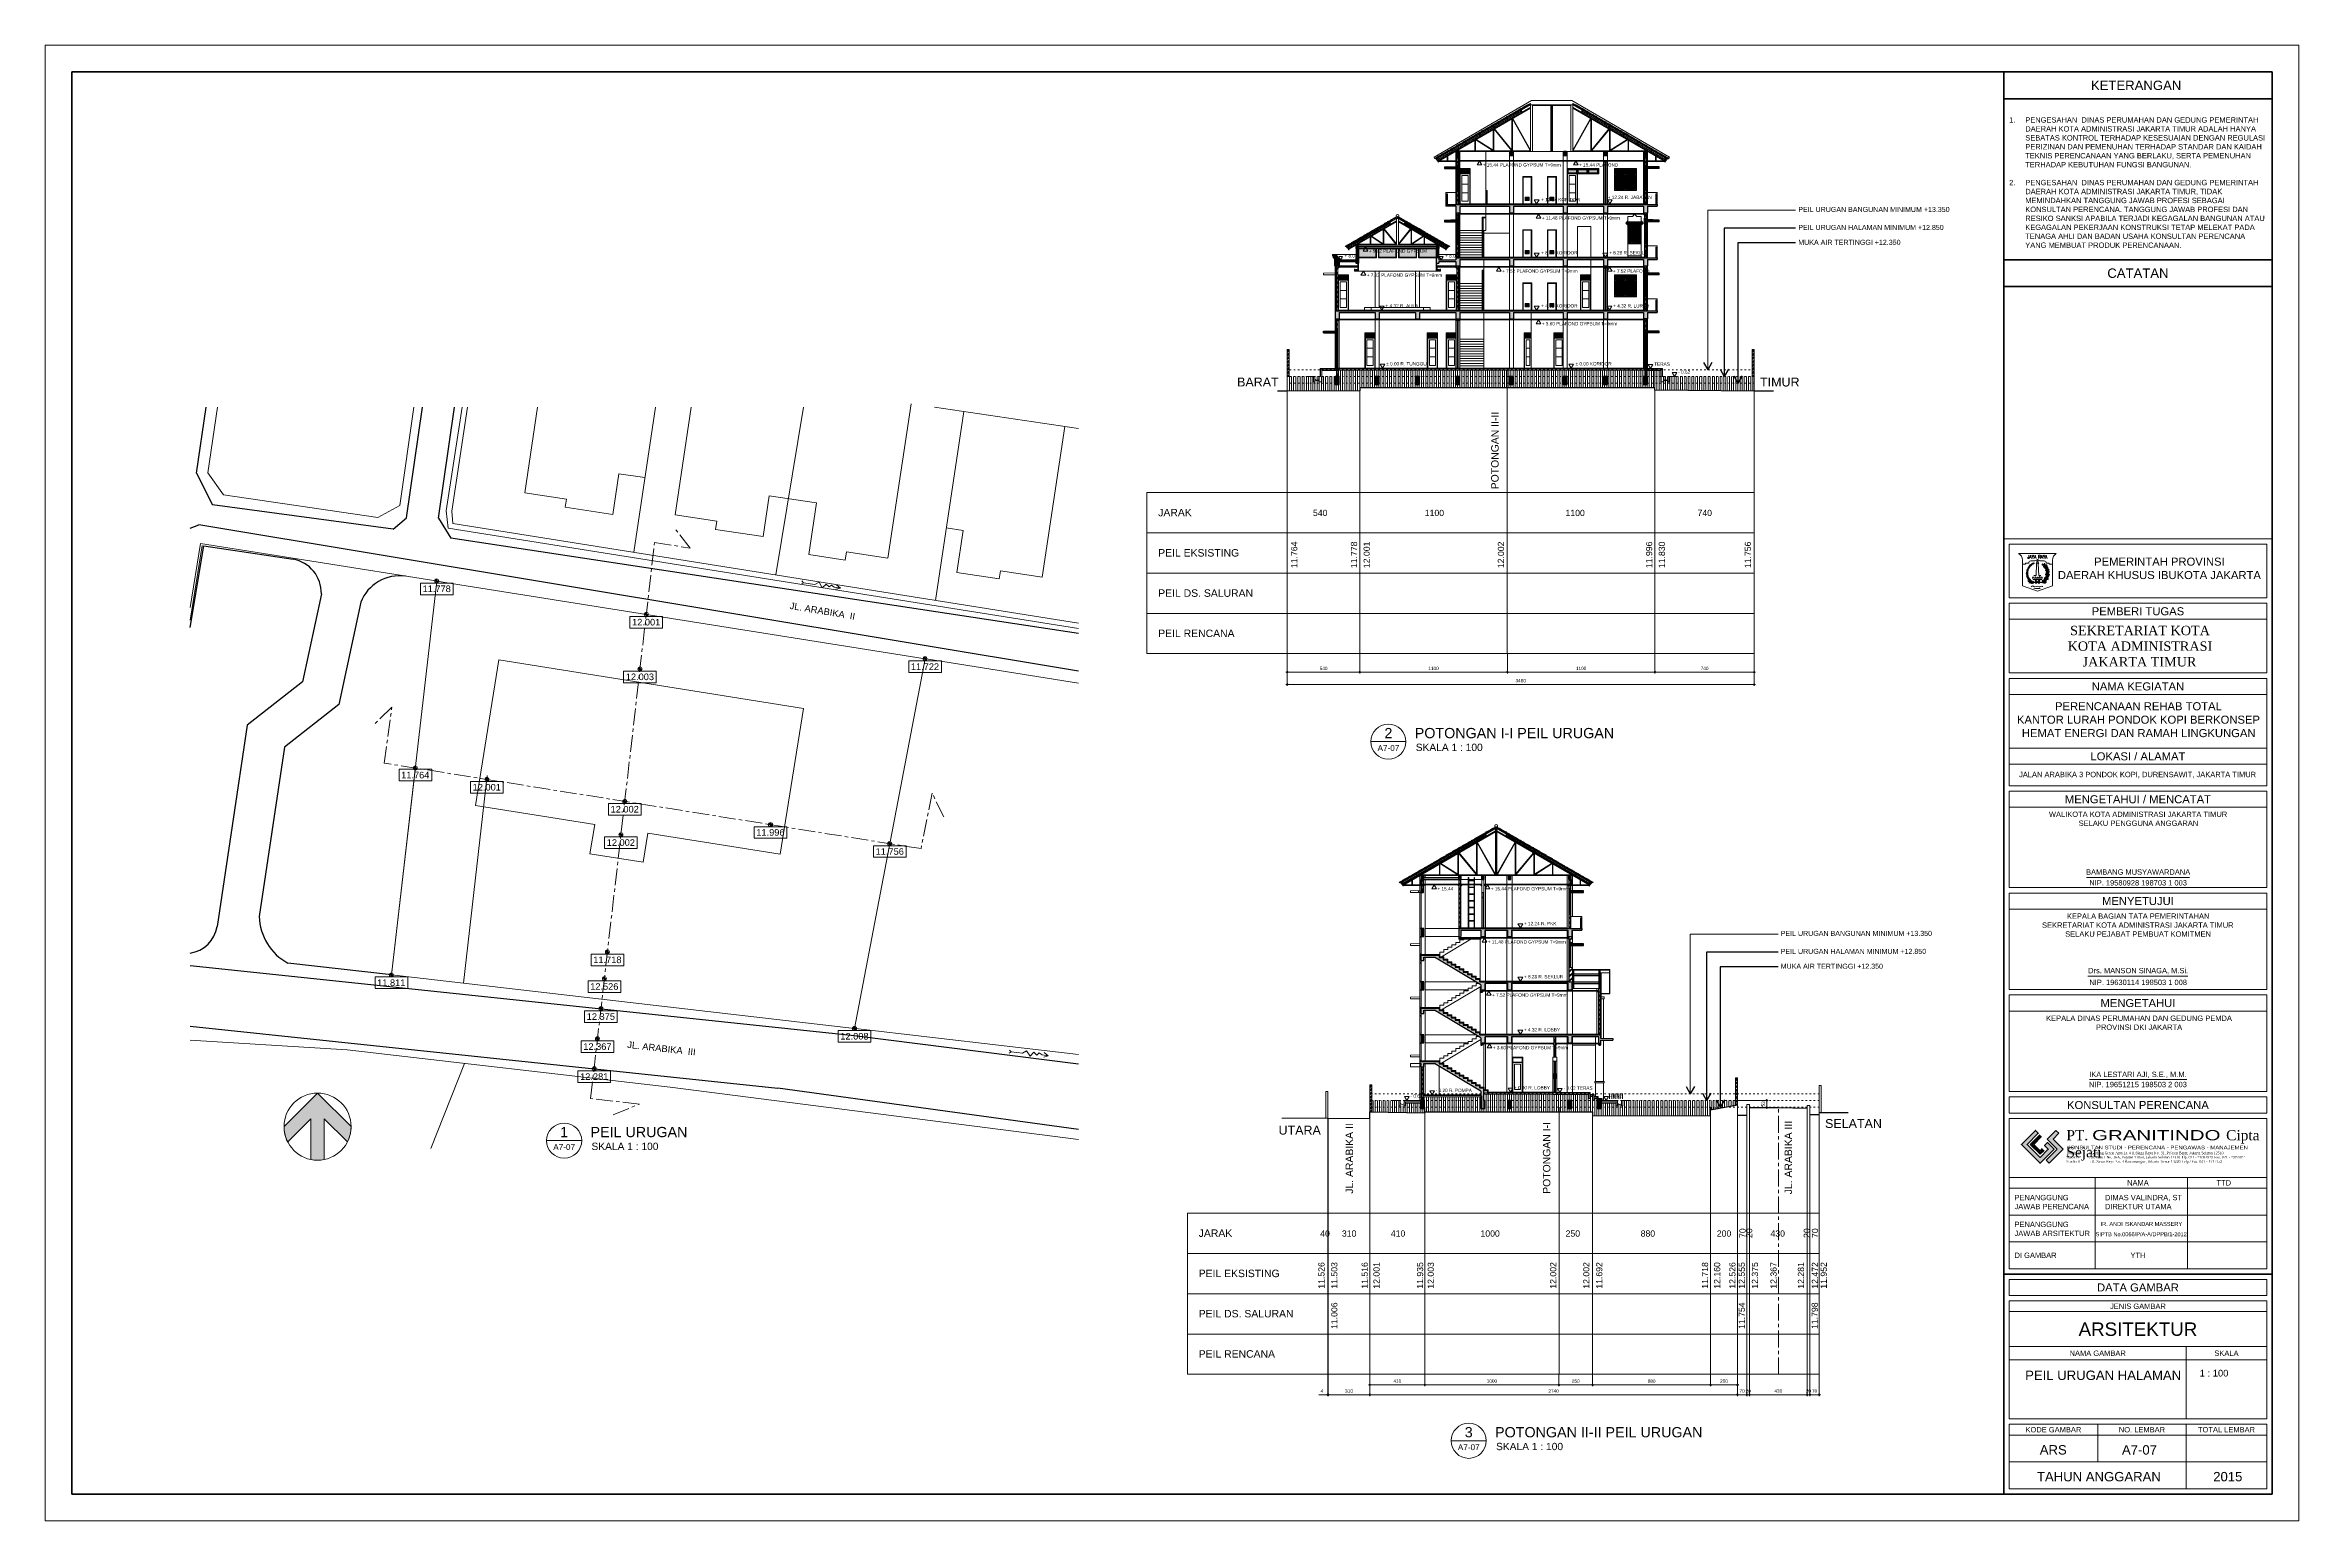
# Model space of a CAD drawing. Header units: millimetres. Extents: x -11 to 1625, y -267 to 180.
# Drawn here: x 743.2 to 911.2, y -267 to -157 of the extents above; entities that cross this region are included whole.
import ezdxf
from ezdxf.enums import TextEntityAlignment as Align

# ---------------------------------------------------------------- set-up
doc = ezdxf.new("R2010")
doc.units = ezdxf.units.MM
doc.linetypes.add('ACAD_ISO03W100', pattern=[30, 12, -18])
doc.linetypes.add('CENTER', pattern=[2, 1.25, -0.25, 0.25, -0.25])
for name, color, linetype, lineweight in [('ars', 11, 'Continuous', 5), ('ARS DIN', 31, 'Continuous', 5), ('ARSIR BETON', 47, 'Continuous', 5), ('batas jalan', 3, 'Continuous', 25), ('blk', 1, 'Continuous', 30), ('dinding', 5, 'Continuous', 15), ('GEN', 11, 'Continuous', 5), ('GRS KOP', 1, 'Continuous', 35), ('kap', 71, 'Continuous', 15), ('kop', 7, 'Continuous', 20), ('kus', 63, 'Continuous', 15), ('lan', 7, 'Continuous', 15), ('line', 11, 'Continuous', 5), ('logo', 7, 'Continuous', 50), ('not', 7, 'Continuous', 20), ('PAGAR', 4, 'Continuous', 18), ('PARTISI', 190, 'Continuous', 9), ('pla', 213, 'Continuous', 15), ('sol kaca', 9, 'Continuous', 0), ('sol kol', 8, 'Continuous', 0), ('tem', 5, 'Continuous', 20), ('TEXT KETERANGAN', 7, 'Continuous', 9), ('u', 6, 'Continuous', 20), ('ukuran', 6, 'Continuous', 20)]:
    doc.layers.add(name, color=color, linetype=linetype, lineweight=lineweight)
doc.layers.add('NOTASI GAMBAR', color=6, linetype='Continuous')
doc.layers.add('REN.JALAN', color=6, linetype='Continuous')
doc.styles.add('BARU', font='complex.shx')
doc.styles.add('S', font='SIMPLEX', dxfattribs={"width": 1.1})
doc.styles.get("Standard").update_dxf_attribs({"font": 'ARIALUNI.TTF'})
doc.dimstyles.new('SK100', dxfattribs={"dimtxt": 0.25, "dimasz": 0.1, "dimexe": 0.1, "dimexo": 0, "dimgap": 0.15, "dimtad": 1, "dimdec": 0, "dimlfac": 100, "dimzin": 12, "dimdsep": 46, "dimtxsty": 'Standard', "dimblk": 'BULAT', "dimcen": 0.1, "dimclrd": 256, "dimclre": 256, "dimclrt": 256, "dimadec": 0, "dimazin": 3, "dimtfac": 1, "dimtdec": 0, "dimtofl": 0, "dimtmove": 0, "dimatfit": 3, "dimldrblk": 'BULAT', "dimfxl": 0, "dimtolj": 1, "dimtzin": 0, "dimlwd": -1, "dimlwe": -1, "dimarcsym": 0})
pattern_1 = [(90, (858.56278, -236.81671), (-0.15875, 1e-17), [])]

msp = doc.modelspace()

# ---------------------------------------------------------------- texts
at = {"layer": 'not'}
for s, height, p in [('PEIL URUGAN BANGUNAN MINIMUM +13.350', 0.377018311, (873.8955014, -169.4403487)), ('PEIL URUGAN HALAMAN MINIMUM +12.850', 0.377018311, (873.8955014, -170.7804998)), ('MUKA AIR TERTINGGI +12.350', 0.377018311, (873.8955014, -171.889139)), ('BARAT', 0.66567735, (832.0666001, -182.4451989)), ('TIMUR', 0.66567735, (871.0470088, -182.4451989)), ('JARAK', 0.55528168, (826.1864766, -192.1219317)), ('540', 0.46319399, (837.7207903, -192.1022796)), ('1100', 0.46319399, (846.0547421, -192.1022796)), ('1100', 0.46319399, (856.5456403, -192.1022796)), ('740', 0.46319399, (866.384254, -192.1022796)), ('PEIL EKSISTING', 0.555281681, (826.1864766, -195.1219317)), ('11.778', 0.49204442, (771.3537834, -197.7711932)), ('PEIL DS. SALURAN', 0.555281681, (826.1864766, -198.1219317)), ('12.001', 0.49204442, (786.9699388, -200.2595685)), ('PEIL RENCANA', 0.555281681, (826.1864766, -201.1219317)), ('11.722', 0.49204442, (807.75027, -203.5708357)), ('12.003', 0.49204442, (786.5015928, -204.3327309)), ('11.764', 0.49204442, (769.7573555, -211.6551799)), ('12.001', 0.49204442, (775.0886721, -212.5619495)), ('12.002', 0.49204442, (785.3670473, -214.1997697)), ('12.002', 0.49204442, (785.0814704, -216.6834053)), ('11.996', 0.49204442, (796.23, -215.9307401)), ('11.756', 0.49204442, (805.1254517, -217.3525384)), ('PEIL URUGAN BANGUNAN MINIMUM +13.350', 0.377018311, (872.5848291, -223.3971048)), ('11.718', 0.49204442, (784.07624, -225.4258027)), ('PEIL URUGAN HALAMAN MINIMUM +12.850', 0.377018311, (872.5848291, -224.7372558)), ('11.811', 0.49204442, (767.9686018, -227.1299646)), ('MUKA AIR TERTINGGI +12.350', 0.377018311, (872.5848291, -225.845895)), ('12.526', 0.49204442, (783.8477785, -227.4127112)), ('12.375', 0.49204442, (783.5900408, -229.6542326)), ('12.367', 0.49204442, (783.3330098, -231.8896075)), ('12.008', 0.49204442, (802.4927073, -231.1206582)), ('12.281', 0.49204442, (783.0974396, -234.1272417)), ('UTARA', 0.66567735, (835.1562927, -238.2086019)), ('SELATAN', 0.66567735, (875.8920492, -237.7126288)), ('JARAK', 0.55528168, (829.2032139, -245.8300356)), ('40', 0.46319399, (838.2634211, -245.8103835)), ('310', 0.46319399, (839.8808855, -245.8103835)), ('410', 0.46319399, (843.525696, -245.8103835)), ('1000', 0.46319399, (850.2094476, -245.8103835)), ('250', 0.46319399, (856.5527358, -245.8103835)), ('880', 0.46319399, (862.1493064, -245.8103835)), ('200', 0.46319399, (867.8250661, -245.8103835)), ('430', 0.46319399, (871.8249125, -245.8103835)), ('PEIL EKSISTING', 0.555281681, (829.2032139, -248.8300356)), ('PEIL DS. SALURAN', 0.555281681, (829.2032139, -251.8300356)), ('PEIL RENCANA', 0.555281681, (829.2032139, -254.8300356))]:
    msp.add_text(s, height=height, dxfattribs=at).set_placement(p)
for s, height, p in [('POTONGAN II-II', 0.555281681, (851.5610084, -190.1096826)), ('11.764', 0.46319399, (836.5567345, -195.9841775)), ('11.778', 0.46319399, (841.0124891, -195.9841775)), ('12.001', 0.46319399, (841.9567345, -195.9841775)), ('12.002', 0.46319399, (851.9643263, -195.9841775)), ('11.996', 0.46319399, (863.007173, -195.9841775)), ('11.830', 0.46319399, (863.9567345, -195.9841775)), ('11.756', 0.46319399, (870.3690572, -195.9841775)), ('JL. ARABIKA II', 0.555281681, (840.7140729, -242.6179153)), ('POTONGAN I-I', 0.555281681, (855.4177458, -242.6179153)), ('JL. ARABIKA III', 0.555281681, (873.4295309, -242.6553222)), ('70', 0.46319399, (869.973078, -245.9129551)), ('20', 0.46319399, (870.4627812, -245.9087229)), ('20', 0.46319399, (874.7627812, -245.9087229)), ('70', 0.46319399, (875.3711646, -245.9129551)), ('11.526', 0.46319399, (838.5831271, -249.6922814)), ('11.503', 0.46319399, (839.5444339, -249.6922814)), ('11.516', 0.46319399, (841.8053155, -249.6922814)), ('12.001', 0.46319399, (842.6894806, -249.6922814)), ('11.935', 0.46319399, (845.9348744, -249.6922814)), ('12.003', 0.46319399, (846.7305208, -249.6922814)), ('12.002', 0.46319399, (855.8591198, -249.6922814)), ('12.002', 0.46319399, (858.3275583, -249.6922814)), ('11.692', 0.46319399, (859.2932001, -249.6922814)), ('11.718', 0.46319399, (867.1742591, -249.6922814)), ('12.160', 0.46319399, (868.0781578, -249.6922814)), ('12.526', 0.46319399, (869.2144947, -249.6922814)), ('12.555', 0.46319399, (869.9137806, -249.6922814)), ('12.375', 0.46319399, (870.8981861, -249.6922814)), ('12.367', 0.46319399, (872.2877487, -249.6922814)), ('12.281', 0.46319399, (874.3282523, -249.6922814)), ('12.472', 0.46319399, (875.3697871, -249.6922814)), ('11.952', 0.46319399, (876.0251351, -249.6922814)), ('11.006', 0.46319399, (839.5444339, -252.6922814)), ('11.754', 0.46319399, (869.9137806, -252.6922814)), ('11.798', 0.46319399, (875.3512596, -252.6922814))]:
    msp.add_text(s, height=height, rotation=90, dxfattribs=at).set_placement(p)
at = {"layer": 'not', "char_height": 0.5, "attachment_point": 1}
for s, insert, rotation in [('\\pi0.20286;JL. ARABIKA  II', (798.5694453, -198.4884393), 350.39052035), ('\\pi0.10583;JL. ARABIKA  III', (786.5395065, -231.2287585), 353.501494417)]:
    msp.add_mtext_dynamic_manual_height_columns(s, width=5.253610777, gutter_width=12.5, heights=[0], dxfattribs=dict(at, insert=insert, rotation=rotation))

# ---------------------------------------------------------------- blocks, each defined once
blk = doc.blocks.new('logo granitindo baru')
at = {"layer": 'logo'}
for points in [[(1.03, 1.463), (0.916, 1.574), (0.366, 1.024), (1.1, 0.289), (1.652, 0.843), (1.392, 1.098), (1.281, 0.987), (1.423, 0.84), (1.102, 0.519), (0.594, 1.025)], [(1.721, 1.576), (1.381, 1.236), (1.771, 0.842), (1.341, 0.407), (1.454, 0.294), (2.001, 0.844), (1.609, 1.237), (1.835, 1.464)]]:
    blk.add_hatch(color=8, dxfattribs=at).paths.add_polyline_path(points)
blk.add_lwpolyline([(1.03, 1.463), (0.916, 1.574), (0.366, 1.024), (1.1, 0.289), (1.652, 0.843), (1.392, 1.098), (1.281, 0.987), (1.423, 0.84), (1.102, 0.519), (0.594, 1.025), (1.03, 1.463), (0.916, 1.574)], dxfattribs=at)
at = {"layer": 'logo', "lineweight": 13}
for points in [[(1.089, 1.403), (0.713, 1.026), (1.101, 0.638), (1.258, 0.794)], [(1.112, 1.38), (0.759, 1.026), (1.101, 0.683), (1.235, 0.817)], [(1.134, 1.357), (0.803, 1.026), (1.101, 0.728), (1.213, 0.839)], [(1.157, 1.334), (0.85, 1.026), (1.101, 0.775), (1.189, 0.863)]]:
    blk.add_lwpolyline(points, dxfattribs=at)
at = {"layer": 'logo', "lineweight": 0}
blk.add_lwpolyline([(1.721, 1.576), (1.381, 1.236), (1.771, 0.842), (1.341, 0.407), (1.454, 0.294), (2.001, 0.844), (1.609, 1.237), (1.835, 1.464), (1.721, 1.576)], dxfattribs=at)
at = {"layer": 'logo', "insert": (2.134, 0.975), "char_height": 0.1, "attachment_point": 1}
blk.add_mtext_dynamic_manual_height_columns('{\\f@Arial Unicode MS|b0|i0|c0|p34;\\H1.4x;\\W1.2;KONSULTAN STUDI - PERENCANA - PENGAWAS - MANAJEMEN\\fTimes New Roman|b0|i0|c0|p18;\\P\\pt0.9;\\H0.71429x;\\W1;Domisili ^I: Gedung Graha Arsa Lt. 4 Jl.Siaga Raya No. 31, Pejaten Barat, Jakarta Selatan 12510\\PStudio I ^I: Jl. Batu I No. 36A, Pejaten Timur, Jakarta Selatan 12510 Tlp. 021 - 71082879 Fax. 021 - 7972072\\PStudio II          : Jl. Sawo Raya No. 4 Rawamangun, Jakarta Timur 13220 Telp / Fax. 021 - 4717152}', width=9.56937, gutter_width=0, heights=[1.67], dxfattribs=at)
at = {"layer": 'logo', "insert": (2.134, 1.589), "char_height": 0.4, "width": 7.66452, "attachment_point": 1}
blk.add_mtext('{\\fTimes New Roman|b0|i0|c0|p18;PT. \\fCityBlueprint|b0|i0|c2|p2;\\W1.5;GRANITINDO \\fTimes New Roman|b0|i0|c0|p18;\\W1;Cipta Sejati}', dxfattribs=at)
blk = doc.blocks.new('kop')
at = {"layer": 'ars'}
for p, q in [((74.521, 35.599), (74.496, 35.614)), ((74.534, 35.595), (74.538, 35.581)), ((74.578, 35.526), (74.553, 35.541)), ((74.578, 35.526), (74.581, 35.555)), ((74.6, 35.468), (74.612, 35.457)), ((74.614, 35.467), (74.614, 35.452)), ((74.634, 35.366), (74.615, 35.388)), ((74.631, 35.289), (74.635, 35.273)), ((74.634, 35.366), (74.643, 35.394)), ((74.642, 35.304), (74.637, 35.29)), ((74.472, 34.989), (74.502, 34.992)), ((74.537, 35.048), (74.537, 35.078)), ((74.552, 35.066), (74.578, 35.081)), ((74.621, 35.202), (74.607, 35.228)), ((74.621, 35.202), (74.64, 35.225))]:
    blk.add_line(p, q, dxfattribs=at)
for centre, radius, start, end in [((73.816, 35.253), 0.061, 2.2926, 66.75394), ((73.901, 35.312), 0.061, 182.2926, 246.75394), ((73.906, 35.362), 0.061, 172.39949, 236.86083), ((73.812, 35.319), 0.061, 352.39949, 56.86083), ((73.916, 35.414), 0.061, 164.61904, 229.08037), ((73.817, 35.384), 0.061, 344.61904, 49.08037), ((73.933, 35.316), 0.061, 120.67989, 185.14122), ((74.278, 35.315), 0.405, 114.0856, 237.63251), ((73.842, 35.364), 0.061, 300.67989, 5.14122), ((73.923, 35.456), 0.0488, 158.86486, 223.3262), ((73.936, 35.271), 0.061, 130.573, 195.03434), ((73.852, 35.424), 0.061, 292.89943, 357.36077), ((73.937, 35.365), 0.061, 112.89943, 177.36077), ((73.842, 35.44), 0.0488, 338.86486, 43.3262), ((73.837, 35.302), 0.061, 310.573, 15.03434), ((73.873, 35.469), 0.0488, 287.14526, 351.60659), ((73.935, 35.415), 0.0488, 107.14526, 171.60659), ((73.942, 35.493), 0.0488, 150.29963, 214.76097), ((73.859, 35.489), 0.0488, 330.29963, 34.76097), ((73.948, 35.451), 0.0488, 98.58003, 163.04136), ((73.894, 35.513), 0.0488, 278.58003, 343.04136), ((73.961, 35.528), 0.0488, 145.79893, 210.26027), ((73.879, 35.531), 0.0488, 325.79893, 30.26027), ((73.916, 35.552), 0.0488, 274.07933, 338.54067), ((73.965, 35.485), 0.0488, 94.07933, 158.54067), ((73.985, 35.56), 0.0488, 139.36791, 203.82924), ((73.904, 35.572), 0.0488, 319.36791, 23.82924), ((73.984, 35.517), 0.0488, 87.6483, 152.10964), ((73.943, 35.589), 0.0488, 267.6483, 332.10964), ((74.012, 35.589), 0.0488, 133.84164, 198.30297), ((73.932, 35.609), 0.0488, 313.84164, 18.30297), ((74.007, 35.547), 0.0488, 82.12203, 146.58337), ((73.973, 35.622), 0.0488, 262.12203, 326.58337), ((74.036, 35.612), 0.0439, 126.62395, 191.08528), ((73.967, 35.639), 0.0439, 306.62395, 11.08528), ((74.026, 35.575), 0.0439, 74.90434, 139.36568), ((74.005, 35.646), 0.0439, 254.90434, 319.36568), ((74, 35.656), 0.0352, 303.96096, 8.42229), ((74.054, 35.632), 0.0352, 123.96096, 188.42229), ((74.045, 35.603), 0.0352, 72.24135, 136.70269), ((74.03, 35.66), 0.0352, 252.24135, 316.70269), ((74.027, 35.676), 0.0352, 297.74061, 2.20194), ((74.078, 35.647), 0.0352, 117.74061, 182.20194), ((74.066, 35.619), 0.0352, 66.021, 130.48234), ((74.057, 35.677), 0.0352, 246.021, 310.48234), ((74.097, 35.661), 0.0281, 113.40069, 177.86202), ((74.058, 35.688), 0.0281, 293.40069, 357.86202), ((74.086, 35.64), 0.0281, 61.68108, 126.14242), ((74.082, 35.687), 0.0281, 241.68108, 306.14242), ((74.082, 35.701), 0.0281, 293.40069, 357.86202), ((74.121, 35.674), 0.0281, 113.40069, 177.86202), ((74.11, 35.653), 0.0281, 61.68108, 126.14242), ((74.106, 35.7), 0.0281, 241.68108, 306.14242), ((74.117, 35.713), 0.0281, 260.93685, 325.39819), ((74.136, 35.669), 0.0281, 80.93685, 145.39819), ((74.232, 35.315), 0.405, 302.36749, 44.48513), ((74.485, 35.674), 0.0613, 235.51536, 280.6207), ((74.445, 35.613), 0.0507, 1.42482, 71.62404), ((74.541, 35.601), 0.0613, 235.51536, 280.6207), ((74.589, 35.652), 0.0795, 151.18188, 225.99565), ((74.502, 35.54), 0.0507, 1.42482, 71.62404), ((74.526, 35.44), 0.0795, 20.9123, 95.72607), ((74.592, 35.547), 0.0795, 200.9123, 275.72607), ((74.464, 35.633), 0.0795, 331.18188, 45.99565), ((74.611, 35.596), 0.0507, 162.59462, 232.79384), ((74.623, 35.449), 0.0613, 217.22881, 262.33415), ((74.538, 35.6), 0.0613, 313.59796, 358.7033), ((74.663, 35.361), 0.0795, 171.16409, 245.97786), ((74.552, 35.301), 0.0795, 351.16409, 65.97786), ((74.566, 35.403), 0.0507, 343.13827, 53.33749), ((74.562, 35.252), 0.0507, 331.52956, 41.72878), ((74.684, 35.504), 0.0795, 133.19986, 208.01363), ((74.559, 35.525), 0.0795, 313.19986, 28.01363), ((74.682, 35.427), 0.0507, 150.06789, 220.26711), ((74.688, 35.241), 0.0507, 128.27812, 198.47734), ((74.721, 35.315), 0.0795, 113.30268, 188.11645), ((74.611, 35.377), 0.0795, 293.30268, 8.11645), ((74.611, 35.447), 0.0613, 301.07123, 346.17657), ((73.829, 35.191), 0.061, 12.66278, 77.12411), ((73.902, 35.264), 0.061, 192.66278, 257.12411), ((73.907, 35.225), 0.061, 200.21515, 264.67648), ((73.844, 35.143), 0.061, 20.21515, 84.67648), ((73.921, 35.183), 0.061, 206.16011, 270.62144), ((73.867, 35.095), 0.061, 26.16011, 90.62144), ((73.943, 35.23), 0.061, 140.94317, 205.40451), ((73.841, 35.243), 0.061, 320.94317, 25.40451), ((73.941, 35.145), 0.061, 208.50798, 272.96932), ((73.891, 35.055), 0.061, 28.50798, 92.96932), ((73.957, 35.19), 0.061, 140.94317, 205.40451), ((73.854, 35.203), 0.061, 320.94317, 25.40451), ((73.921, 35.015), 0.061, 40.03108, 104.49242), ((73.953, 35.113), 0.061, 220.03108, 284.49242), ((73.974, 35.153), 0.061, 146.90284, 211.36418), ((73.871, 35.155), 0.061, 326.90284, 31.36418), ((73.956, 34.978), 0.061, 49.20062, 113.66196), ((73.971, 35.08), 0.061, 229.20062, 293.66196), ((73.997, 35.115), 0.061, 146.69526, 211.1566), ((73.893, 35.117), 0.061, 326.69526, 31.1566), ((74.021, 35.084), 0.061, 144.86352, 209.32486), ((73.918, 35.089), 0.061, 324.86352, 29.32486), ((73.99, 34.949), 0.061, 44.42228, 108.88361), ((74.014, 35.049), 0.061, 224.42228, 288.88361), ((74.049, 35.054), 0.061, 144.49027, 208.9516), ((73.946, 35.059), 0.061, 324.49027, 28.9516), ((74.08, 35.031), 0.061, 156.18026, 220.64159), ((73.978, 35.016), 0.061, 336.18026, 40.64159), ((74.567, 35.052), 0.0795, 137.1076, 211.92137), ((74.441, 35.064), 0.0795, 317.1076, 31.92137), ((74.547, 34.969), 0.0507, 83.44322, 153.64244), ((74.537, 35.042), 0.0613, 234.44656, 279.55191), ((74.569, 34.993), 0.0612, 69.89618, 144.70994), ((74.541, 35.085), 0.0612, 249.89618, 324.70994), ((74.582, 35.119), 0.0613, 176.98724, 222.09259), ((74.509, 35.12), 0.0507, 302.89671, 13.09593), ((74.644, 35.186), 0.0795, 153.08913, 227.9029), ((74.627, 35.286), 0.0613, 205.62009, 250.72544), ((74.52, 35.163), 0.0795, 333.08913, 47.9029), ((74.629, 35.078), 0.0507, 106.58179, 176.78101), ((74.591, 35.141), 0.0613, 257.58513, 302.69047), ((74.602, 35.228), 0.0795, 271.02002, 345.83379), ((74.68, 35.129), 0.0795, 91.02002, 165.83379), ((74.63, 35.285), 0.0613, 279.28146, 324.3868)]:
    blk.add_arc(centre, radius, start, end, dxfattribs=at)
at = {"layer": 'ars', "color": 11}
for centre, radius, start, end in [((74.491, 34.995), 0.0613, 158.86957, 203.97492), ((74.422, 35.02), 0.0507, 284.77904, 354.97826), ((74.44, 34.986), 0.016, 270, 302.36749)]:
    blk.add_arc(centre, radius, start, end, dxfattribs=at)
at = {"layer": 'ars'}
for points, start_tangent, end_tangent in [([(74.461, 35.651), (74.466, 35.634), (74.45, 35.624), (74.429, 35.623), (74.426, 35.64), (74.439, 35.661), (74.444, 35.672), (74.461, 35.663), (74.461, 35.651)], (0.714442, -0.699695), (0.714442, -0.699695)), ([(74.518, 35.578), (74.523, 35.561), (74.507, 35.551), (74.486, 35.55), (74.483, 35.567), (74.496, 35.588), (74.501, 35.599), (74.518, 35.589), (74.518, 35.578)], (0.714442, -0.699695), (0.714442, -0.699695)), ([(74.594, 35.435), (74.593, 35.416), (74.574, 35.412), (74.555, 35.418), (74.556, 35.435), (74.576, 35.451), (74.584, 35.459), (74.597, 35.445), (74.594, 35.435)], (0.458819, -0.88853), (0.458819, -0.88853)), ([(74.596, 35.277), (74.591, 35.26), (74.572, 35.259), (74.554, 35.269), (74.559, 35.285), (74.581, 35.297), (74.591, 35.303), (74.601, 35.287), (74.596, 35.277)], (0.270637, -0.962681), (0.270637, -0.962681)), ([(74.571, 35.605), (74.582, 35.591), (74.6, 35.598), (74.612, 35.615), (74.601, 35.627), (74.576, 35.629), (74.564, 35.631), (74.562, 35.612), (74.571, 35.605)], (0.149901, -0.988701), (0.149901, -0.988701)), ([(74.644, 35.445), (74.652, 35.429), (74.671, 35.432), (74.687, 35.445), (74.678, 35.46), (74.654, 35.467), (74.643, 35.472), (74.637, 35.453), (74.644, 35.445)], (-0.068112, -0.997678), (-0.068112, -0.997678)), ([(74.66, 35.272), (74.661, 35.253), (74.68, 35.25), (74.699, 35.256), (74.697, 35.273), (74.677, 35.288), (74.669, 35.297), (74.656, 35.282), (74.66, 35.272)], (-0.433585, -0.901113), (-0.433585, -0.901113)), ([(74.463, 35.013), (74.447, 35.004), (74.433, 35.018), (74.428, 35.037), (74.443, 35.045), (74.467, 35.037), (74.479, 35.034), (74.474, 35.016), (74.463, 35.013)], (-0.515761, -0.856733), (-0.515761, -0.856733)), ([(74.551, 35.127), (74.539, 35.113), (74.521, 35.122), (74.51, 35.139), (74.522, 35.151), (74.547, 35.151), (74.559, 35.152), (74.56, 35.133), (74.551, 35.127)], (-0.223771, -0.974642), (-0.223771, -0.974642)), ([(74.549, 35.011), (74.537, 34.997), (74.548, 34.981), (74.566, 34.972), (74.576, 34.985), (74.573, 35.01), (74.573, 35.022), (74.554, 35.021), (74.549, 35.011)], (-0.942817, -0.33331), (-0.942817, -0.33331)), ([(74.614, 35.117), (74.608, 35.1), (74.624, 35.089), (74.645, 35.088), (74.649, 35.104), (74.636, 35.126), (74.631, 35.137), (74.614, 35.128), (74.614, 35.117)], (-0.735998, -0.676983), (-0.735998, -0.676983))]:
    blk.add_spline(points, degree=3, dxfattribs=dict(at, start_tangent=start_tangent, end_tangent=end_tangent))
for points in [[(74.445, 34.97), (74.47, 34.975), (74.522, 34.973), (74.56, 34.955)], [(74.445, 34.97), (74.468, 34.959), (74.518, 34.947), (74.56, 34.955)]]:
    blk.add_spline(points, degree=3, dxfattribs=at)
at = {"layer": 'GRS KOP'}
for p, q in [((73, 1), (73, 54)), ((83, 1), (83, 54)), ((73, 53), (83, 53)), ((73, 47), (83, 47)), ((73, 46), (83, 46)), ((73, 9.2), (83, 9.2))]:
    blk.add_line(p, q, dxfattribs=at)
blk.add_lwpolyline([(1, 54), (83, 54), (83, 1), (1, 1)], close=True, dxfattribs=at)
at = {"layer": 'kop', "color": 7}
for p, q in [((84, 55), (0, 55)), ((0, 55), (0, 0)), ((84, 55), (84, 0)), ((84, 55), (84, 0)), ((74.205, 35.69), (74.305, 35.69)), ((74.225, 35.67), (74.205, 35.23)), ((74.235, 35.698), (74.275, 35.698)), ((74.285, 35.67), (74.305, 35.23)), ((74.075, 35.17), (74.124, 35.17)), ((74.075, 35.17), (74.095, 35.09)), ((74.095, 35.09), (74.415, 35.09)), ((74.124, 35.23), (74.124, 35.228)), ((74.124, 35.23), (74.205, 35.23)), ((74.124, 35.228), (74.129, 35.228)), ((74.124, 35.17), (74.134, 35.13)), ((74.134, 35.13), (74.376, 35.13)), ((74.195, 35.15), (74.235, 35.15)), ((74.275, 35.15), (74.315, 35.15)), ((74.305, 35.23), (74.386, 35.23)), ((74.376, 35.13), (74.386, 35.17)), ((74.381, 35.228), (74.386, 35.228)), ((74.386, 35.23), (74.386, 35.228)), ((74.386, 35.17), (74.435, 35.17)), ((74.415, 35.09), (74.435, 35.17)), ((0, 0), (84, 0))]:
    blk.add_line(p, q, dxfattribs=at)
at = {"layer": 'kop'}
for p, q in [((83, 36.6), (73, 36.6)), ((73.2, 34.4), (73.2, 36.4)), ((82.8, 36.4), (73.2, 36.4)), ((82.8, 34.4), (82.8, 36.4)), ((82.8, 34.4), (73.2, 34.4)), ((73.2, 31.6), (73.2, 34.2)), ((82.8, 34.2), (73.2, 34.2)), ((82.8, 31.6), (82.8, 34.2)), ((82.8, 33.6), (73.2, 33.6)), ((82.8, 31.6), (73.2, 31.6)), ((73.2, 27.4), (73.2, 31.4)), ((82.8, 31.4), (73.2, 31.4)), ((82.8, 27.4), (82.8, 31.4)), ((82.8, 30.8), (73.2, 30.8)), ((82.8, 28.8), (73.2, 28.8)), ((82.8, 28.2), (73.2, 28.2)), ((82.8, 27.4), (73.2, 27.4)), ((73.2, 23.6), (73.2, 27.2)), ((82.8, 27.2), (73.2, 27.2)), ((82.8, 23.6), (82.8, 27.2)), ((82.8, 26.6), (73.2, 26.6)), ((82.8, 23.6), (73.2, 23.6)), ((76.089, 23.976), (79.928, 23.976)), ((73.2, 19.8), (73.2, 23.4)), ((82.8, 23.4), (73.2, 23.4)), ((82.8, 22.8), (73.2, 22.8)), ((82.8, 19.8), (82.8, 23.4)), ((76.127, 20.296), (79.863, 20.296)), ((82.8, 19.8), (73.2, 19.8)), ((73.2, 16), (73.2, 19.6)), ((82.8, 19.6), (73.2, 19.6)), ((82.8, 16), (82.8, 19.6)), ((82.8, 19), (73.2, 19)), ((82.8, 16), (73.2, 16)), ((73.2, 9.4), (73.2, 15)), ((82.8, 15), (73.2, 15)), ((82.8, 9.4), (82.8, 15)), ((82.8, 12.8), (73.2, 12.8)), ((76.4, 9.4), (76.4, 12.8)), ((79.842, 9.4), (79.842, 12.8)), ((82.8, 12.4), (73.2, 12.4)), ((73.2, 12.4), (73.2, 11.4)), ((82.8, 11.4), (73.2, 11.4)), ((82.8, 10.4), (73.2, 10.4)), ((82.8, 9.4), (73.2, 9.4)), ((73.2, 7.8), (82.8, 7.8)), ((73.2, 6.5), (82.8, 6.5)), ((73.2, 6), (82.8, 6)), ((79.8, 3.8), (79.8, 6.5)), ((76.5, 2.2), (76.5, 3.6)), ((79.8, 1.2), (79.8, 3.6)), ((73.2, 3.2), (82.8, 3.2)), ((73.2, 2.2), (82.8, 2.2))]:
    blk.add_line(p, q, dxfattribs=at)
at = {"layer": 'kop', "color": 5}
for p, q in [((74.955, 36.05), (73.555, 36.05)), ((73.695, 35.81), (73.695, 34.85)), ((73.695, 35.65), (73.815, 35.65)), ((73.815, 35.69), (73.815, 35.65)), ((73.815, 35.69), (73.935, 35.69)), ((73.935, 35.73), (73.935, 35.69)), ((74.575, 35.73), (74.575, 35.69)), ((74.695, 35.69), (74.575, 35.69)), ((74.695, 35.69), (74.695, 35.65)), ((74.815, 35.65), (74.695, 35.65)), ((74.815, 35.81), (74.815, 34.85)), ((73.695, 34.85), (74.255, 34.65)), ((74.225, 34.95), (74.171, 35.022)), ((74.255, 34.986), (74.203, 35.046)), ((74.225, 34.95), (74.21, 34.93)), ((74.255, 34.986), (74.307, 35.046)), ((74.255, 34.65), (74.815, 34.85)), ((74.285, 34.95), (74.339, 35.022)), ((74.285, 34.95), (74.3, 34.93))]:
    blk.add_line(p, q, dxfattribs=at)
at = {"layer": 'kop', "color": 7}
for points in [[(74.235, 35.698), (74.233, 35.701), (74.231, 35.704), (74.229, 35.707), (74.228, 35.71), (74.227, 35.713), (74.227, 35.715), (74.226, 35.718), (74.226, 35.72), (74.226, 35.723), (74.226, 35.725), (74.226, 35.728), (74.226, 35.731), (74.226, 35.733), (74.227, 35.736), (74.228, 35.738), (74.229, 35.741), (74.23, 35.743), (74.232, 35.746), (74.234, 35.749), (74.236, 35.753), (74.24, 35.758), (74.244, 35.763), (74.249, 35.77), (74.255, 35.778)], [(74.275, 35.698), (74.277, 35.701), (74.279, 35.704), (74.281, 35.707), (74.282, 35.71), (74.283, 35.713), (74.283, 35.715), (74.284, 35.718), (74.284, 35.72), (74.284, 35.723), (74.284, 35.725), (74.284, 35.728), (74.284, 35.731), (74.284, 35.733), (74.283, 35.736), (74.282, 35.738), (74.281, 35.741), (74.28, 35.743), (74.278, 35.746), (74.276, 35.749), (74.274, 35.753), (74.27, 35.758), (74.266, 35.763), (74.261, 35.77), (74.255, 35.778)]]:
    blk.add_lwpolyline(points, dxfattribs=at)
at = {"layer": 'kop', "color": 1}
blk.add_lwpolyline([(74.07, 34.97), (74.44, 34.97)], close=True, dxfattribs=at)
at = {"layer": 'kop', "color": 5}
for points in [[(74.21, 34.97), (74.18, 34.93)], [(74.3, 34.97), (74.33, 34.93)]]:
    blk.add_lwpolyline(points, dxfattribs=at)
at = {"layer": 'kop'}
blk.add_lwpolyline([(76.189, 16.449), (79.826, 16.449)], dxfattribs=at)
for points in [[(73.2, 15.2), (82.8, 15.2), (82.8, 15.8), (73.2, 15.8)], [(73.2, 8.4), (82.8, 8.4), (82.8, 9), (73.2, 9)], [(73.2, 3.8), (82.8, 3.8), (82.8, 8.2), (73.2, 8.2)], [(73.2, 1.2), (82.8, 1.2), (82.8, 3.6), (73.2, 3.6)]]:
    blk.add_lwpolyline(points, close=True, dxfattribs=at)
at = {"layer": 'kop', "color": 5}
for centre, radius, start, end in [((73.419, 35.81), 0.276, 0, 60.51287), ((73.975, 35.73), 0.04, 90, 180), ((74.535, 35.73), 0.04, 0, 90), ((75.091, 35.81), 0.276, 119.48713, 180), ((74.187, 35.034), 0.02, 36.8699, 216.8699), ((74.323, 35.034), 0.02, 323.1301, 143.1301)]:
    blk.add_arc(centre, radius, start, end, dxfattribs=at)
at = {"layer": 'kop', "color": 7}
for centre, radius, start, end in [((74.198, 35.663), 0.0283, 15, 75), ((74.312, 35.663), 0.0283, 105, 165), ((74.079, 35.119), 0.12, 15, 65.38943), ((74.255, 35.15), 0.02, 0, 180), ((74.431, 35.119), 0.12, 114.61057, 165)]:
    blk.add_arc(centre, radius, start, end, dxfattribs=at)
at = {"layer": 'kop', "color": 1}
blk.add_arc((74.07, 34.986), 0.016, 237.63251, 270, dxfattribs=at)
at = {"layer": 'kop', "color": 5}
for points in [[(74.255, 35.83), (74.232, 35.807), (74.2, 35.793), (74.12, 35.782), (74.046, 35.777), (73.975, 35.77)], [(74.255, 35.83), (74.278, 35.807), (74.31, 35.793), (74.39, 35.782), (74.464, 35.777), (74.535, 35.77)], [(74.023, 34.99), (74.006, 34.984), (73.974, 34.992), (73.925, 35.01), (73.891, 35.041)], [(74.038, 34.971), (74.016, 34.967), (73.997, 34.959), (73.964, 34.956), (73.932, 34.964)], [(74.082, 34.965), (74.066, 34.956), (74.034, 34.952), (74.006, 34.952), (73.992, 34.948)], [(74.015, 34.807), (74.089, 34.844), (74.162, 34.807), (74.249, 34.833), (74.326, 34.809), (74.4, 34.83), (74.45, 34.817)], [(74.125, 34.97), (74.104, 34.959), (74.093, 34.947), (74.051, 34.932), (74.033, 34.937)], [(74.113, 34.984), (74.085, 34.986), (74.071, 34.993), (74.051, 34.993)], [(74.125, 34.97), (74.112, 34.996), (74.085, 35.02), (74.081, 35.031)], [(74.12, 34.747), (74.16, 34.759), (74.204, 34.744), (74.255, 34.753), (74.3, 34.744), (74.332, 34.758), (74.357, 34.749)]]:
    blk.add_spline(points, degree=3, dxfattribs=at)
at = {"xscale": 0.9500000000000455, "yscale": 0.9500000000000455, "zscale": 0.9500000000000455}
blk.add_blockref('logo granitindo baru', (73.307, 13.056), dxfattribs=at)
at = {"layer": 'kop'}
for s, height, p in [('KETERANGAN ', 0.35, (78, 53.5)), ('CATATAN', 0.35, (78, 46.5)), ('DAERAH KHUSUS IBUKOTA JAKARTA', 0.29998, (78.8, 35.25)), ('PEMERINTAH PROVINSI', 0.29998, (78.8, 35.75)), ('PEMBERI TUGAS', 0.3, (78, 33.9)), ('NAMA KEGIATAN', 0.3, (78, 31.1)), ('LOKASI / ALAMAT', 0.3, (78, 28.5)), ('JALAN ARABIKA 3 PONDOK KOPI, DURENSAWIT, JAKARTA TIMUR', 0.2, (77.986, 27.8)), ('MENGETAHUI / MENCATAT', 0.3, (78, 26.9)), ('BAMBANG MUSYAWARDANA', 0.19926, (78.007, 24.183)), ('NIP. 19580928 198703 1 003', 0.19926, (78.007, 23.78)), ('MENYETUJUI', 0.3, (78, 23.1)), ('Drs. MANSON SINAGA, M.Si.', 0.19926, (78.009, 20.496)), ('NIP. 19630114 198503 1 008', 0.19926, (78.009, 20.071)), ('MENGETAHUI', 0.3, (78, 19.3)), ('NIP. 19651215 198503 2 003', 0.2, (77.999, 16.264)), ('IKA LESTARI AJI, S.E., M.M.', 0.2, (77.999, 16.625)), ('KONSULTAN PERENCANA', 0.3, (78, 15.5)), ('NAMA', 0.2, (78, 12.6)), ('TTD', 0.2, (81.2, 12.6)), ('DATA GAMBAR', 0.3, (78, 8.7)), ('JENIS GAMBAR', 0.2, (78, 8)), ('ARSITEKTUR', 0.5, (78, 7.146)), ('NAMA GAMBAR', 0.2, (76.5, 6.25)), ('SKALA', 0.2, (81.3, 6.25)), ('KODE GAMBAR', 0.2, (74.85, 3.4)), ('NO. LEMBAR', 0.2, (78.15, 3.4)), ('TOTAL LEMBAR', 0.2, (81.3, 3.4)), ('ARS', 0.35, (74.844, 2.65)), ('TAHUN ANGGARAN', 0.35, (76.545, 1.65)), ('2015', 0.35, (81.349, 1.65))]:
    blk.add_text(s, height=height, dxfattribs=at).set_placement(p, align=Align.MIDDLE)
at = {"layer": 'kop', "color": 5, "style": 'BARU', "width": 0.9}
blk.add_text('JAYA RAYA', height=0.12, dxfattribs=at).set_placement((74.255, 35.93), align=Align.MIDDLE)
at = {"layer": 'kop'}
blk.add_text('SIPTB No.0066/P/A-A/DPPB/1-2012', height=0.15, dxfattribs=at).set_placement((78.122, 10.609), align=Align.CENTER)
for s, insert, char_height, width, attachment_point in [('\\pi-0.6,l0.6,t0.6;1.^IPENGESAHAN  DINAS PERUMAHAN DAN GEDUNG PEMERINTAH DAERAH KOTA ADMINISTRASI JAKARTA TIMUR ADALAH HANYA SEBATAS KONTROL TERHADAP KESESUAIAN DENGAN REGULASI PERIZINAN DAN PEMENUHAN TERHADAP STANDAR DAN KAIDAH TEKNIS PERENCANAAN YANG BERLAKU, SERTA PEMENUHAN TERHADAP KEBUTUHAN FUNGSI BANGUNAN.\\P\\P2.^IPENGESAHAN  DINAS PERUMAHAN DAN GEDUNG PEMERINTAH DAERAH KOTA ADMINISTRASI JAKARTA TIMUR, TIDAK MEMINDAHKAN TANGGUNG JAWAB PROFESI SEBAGAI KONSULTAN PERENCANA. TANGGUNG JAWAB PROFESI DAN RESIKO SANKSI APABILA TERJADI KEGAGALAN BANGUNAN ATAU KEGAGALAN PEKERJAAN KONSTRUKSI TETAP MELEKAT PADA TENAGA AHLI DAN BADAN USAHA KONSULTAN PERENCANA YANG MEMBUAT PRODUK PERENCANAAN.', (73.2, 49.875), 0.2, 9.6, 4), ('PENANGGUNG\\PJAWAB PERENCANA', (73.4, 12.15), 0.2, 8.33062, 1), ('DIMAS VALINDRA, ST\\PDIREKTUR UTAMA', (76.77, 12.15), 0.2, 8.16499, 1), ('PENANGGUNG\\PJAWAB ARSITEKTUR', (73.4, 11.15), 0.2, 8.79211, 1), ('IR. ANDI ISKANDAR MASSERY', (76.609, 11.143), 0.15, 4.04264, 1), ('DI GAMBAR', (73.4, 10), 0.2, 7.59768, 1)]:
    blk.add_mtext(s, dxfattribs=dict(at, insert=insert, char_height=char_height, width=width, attachment_point=attachment_point))
at = {"layer": 'kop', "attachment_point": 1, "style": 'BARU'}
for s, width, insert, char_height in [('\\pi1.4375;{\\fRomantic|b0|i0|c2|p2;SEKRETARIAT KOTA\\P\\pi1.3461;KOTA ADMINISTRASI\\P\\pi1.9027;JAKARTA TIMUR}', 7.94943, (74.033, 33.359), 0.35), ('\\pi0.65609;{\\fArial|b0|i0|c0|p34;WALIKOTA KOTA ADMINISTRASI JAKARTA TIMUR\\P\\pi1.7645;SELAKU PENGGUNA ANGGARAN}', 7.94943, (74.027, 26.434), 0.2), ('\\pi1.5072;{\\fArial|b0|i0|c0|p34;KEPALA BAGIAN TATA PEMERINTAHAN\\P\\pi0.57794;SEKRETARIAT KOTA ADMINISTRASI JAKARTA TIMUR\\P\\pi1.4412;SELAKU PEJABAT PEMBUAT KOMITMEN}', 8.28085, (73.847, 22.638), 0.2), ('\\pi1.1521;{\\fArial|b0|i0|c0|p34;KEPALA DINAS PERUMAHAN DAN GEDUNG PEMDA\\P\\pi3.0079;PROVINSI DKI JAKARTA}', 9.20836, (73.427, 18.833), 0.2)]:
    blk.add_mtext_dynamic_manual_height_columns(s, width=width, gutter_width=1.5, heights=[0], dxfattribs=dict(at, insert=insert, char_height=char_height))
at = {"layer": 'kop', "insert": (73.464, 30.51), "char_height": 0.3, "attachment_point": 1}
blk.add_mtext_dynamic_manual_height_columns('\\pi1.446;PERENCANAAN REHAB TOTAL \\P\\pi0.026798;KANTOR LURAH PONDOK KOPI BERKONSEP \\P\\pi0.21087;HEMAT ENERGI DAN RAMAH LINGKUNGAN', width=9.06362, gutter_width=1.5, heights=[0], dxfattribs=at)
at = {"layer": 'kop', "style": 'BARU', "flags": 4}
for p, height in [((73.8, 5.4), 0.35), ((73.8, 4.9), 0.35), ((80.303, 5.382), 0.25), ((73.8, 4.4), 0.35), ((80.303, 4.882), 0.25), ((80.303, 4.382), 0.25)]:
    blk.add_attdef('-', p, '', height=height, dxfattribs=at)
at = {"layer": 'kop', "flags": 4}
for tag, p in [('AR-00', (78.057, 2.648)), ('00', (81.238, 2.647))]:
    blk.add_attdef(tag, text='', height=0.35, dxfattribs=at).set_placement(p, align=Align.MIDDLE)
blk = doc.blocks.new('Ndtpd')
blk.add_line((0.747, 0), (-0.747, 0))
blk.add_circle((0, 0), 0.747)
at = {"flags": 4}
for tag, height, p in [('NO', 0.5, (0, 0.148)), ('NOLBR', 0.3, (0, -0.398))]:
    blk.add_attdef(tag, text='', height=height, dxfattribs=at).set_placement(p, align=Align.CENTER)
for tag, p, height in [('NDTPD', (1.516, 0.148), 0.5), ('SKALA', (1.523, -0.398), 0.3)]:
    blk.add_attdef(tag, p, '', height=height, dxfattribs=at)
blk = doc.blocks.new('BULAT')
for p, q in [((-1, 0), (1, 0)), ((0, -1), (0, 1))]:
    blk.add_line(p, q)
blk.add_circle((0, 0), 0.5)
blk = doc.blocks.new('*D570')
at = {"layer": 'Defpoints', "color": 0}
for p in [(838.86, -256.07), (841.96, -256.07), (841.96, -257.59)]:
    blk.add_point(p, dxfattribs=at)
at = {"layer": 'u'}
for p, q in [((838.86, -256.07), (838.86, -257.69)), ((841.96, -256.07), (841.96, -257.69)), ((838.96, -257.59), (841.86, -257.59))]:
    blk.add_line(p, q, dxfattribs=at)
at = {"layer": 'u', "xscale": 0.1, "yscale": 0.1, "zscale": 0.1, "rotation": 180}
blk.add_blockref('BULAT', (838.86, -257.59), dxfattribs=at)
at = {"layer": 'u', "xscale": 0.1, "yscale": 0.1, "zscale": 0.1}
blk.add_blockref('BULAT', (841.96, -257.59), dxfattribs=at)
at = {"layer": 'u', "insert": (840.41, -257.32), "char_height": 0.25, "attachment_point": 5}
blk.add_mtext('\\A1;310', dxfattribs=at)
blk = doc.blocks.new('*D571')
at = {"layer": 'Defpoints', "color": 0}
for p in [(841.96, -256.07), (846.06, -256.07), (846.06, -256.86)]:
    blk.add_point(p, dxfattribs=at)
at = {"layer": 'u'}
for p, q in [((841.96, -256.07), (841.96, -256.96)), ((842.06, -256.86), (845.96, -256.86)), ((846.06, -256.07), (846.06, -256.96))]:
    blk.add_line(p, q, dxfattribs=at)
at = {"layer": 'u', "xscale": 0.1, "yscale": 0.1, "zscale": 0.1, "rotation": 180}
blk.add_blockref('BULAT', (841.96, -256.86), dxfattribs=at)
at = {"layer": 'u', "xscale": 0.1, "yscale": 0.1, "zscale": 0.1}
blk.add_blockref('BULAT', (846.06, -256.86), dxfattribs=at)
at = {"layer": 'u', "insert": (844.01, -256.58), "char_height": 0.25, "attachment_point": 5}
blk.add_mtext('\\A1;410', dxfattribs=at)
blk = doc.blocks.new('*D572')
at = {"layer": 'Defpoints', "color": 0}
for p in [(846.06, -256.07), (856.06, -256.07), (856.06, -256.86)]:
    blk.add_point(p, dxfattribs=at)
at = {"layer": 'u'}
for p, q in [((846.06, -256.07), (846.06, -256.96)), ((846.16, -256.86), (855.96, -256.86)), ((856.06, -256.07), (856.06, -256.96))]:
    blk.add_line(p, q, dxfattribs=at)
at = {"layer": 'u', "xscale": 0.1, "yscale": 0.1, "zscale": 0.1, "rotation": 180}
blk.add_blockref('BULAT', (846.06, -256.86), dxfattribs=at)
at = {"layer": 'u', "xscale": 0.1, "yscale": 0.1, "zscale": 0.1}
blk.add_blockref('BULAT', (856.06, -256.86), dxfattribs=at)
at = {"layer": 'u', "insert": (851.06, -256.58), "char_height": 0.25, "attachment_point": 5}
blk.add_mtext('\\A1;1000', dxfattribs=at)
blk = doc.blocks.new('*D573')
at = {"layer": 'Defpoints', "color": 0}
for p in [(856.06, -256.07), (858.56, -256.07), (858.56, -256.86)]:
    blk.add_point(p, dxfattribs=at)
at = {"layer": 'u'}
for p, q in [((856.06, -256.07), (856.06, -256.96)), ((856.16, -256.86), (858.46, -256.86)), ((858.56, -256.07), (858.56, -256.96))]:
    blk.add_line(p, q, dxfattribs=at)
at = {"layer": 'u', "xscale": 0.1, "yscale": 0.1, "zscale": 0.1, "rotation": 180}
blk.add_blockref('BULAT', (856.06, -256.86), dxfattribs=at)
at = {"layer": 'u', "xscale": 0.1, "yscale": 0.1, "zscale": 0.1}
blk.add_blockref('BULAT', (858.56, -256.86), dxfattribs=at)
at = {"layer": 'u', "insert": (857.31, -256.58), "char_height": 0.25, "attachment_point": 5}
blk.add_mtext('\\A1;250', dxfattribs=at)
blk = doc.blocks.new('*D574')
at = {"layer": 'Defpoints', "color": 0}
for p in [(858.56, -256.07), (867.36, -256.07), (867.36, -256.86)]:
    blk.add_point(p, dxfattribs=at)
at = {"layer": 'u'}
for p, q in [((858.56, -256.07), (858.56, -256.96)), ((858.66, -256.86), (867.26, -256.86)), ((867.36, -256.07), (867.36, -256.96))]:
    blk.add_line(p, q, dxfattribs=at)
at = {"layer": 'u', "xscale": 0.1, "yscale": 0.1, "zscale": 0.1, "rotation": 180}
blk.add_blockref('BULAT', (858.56, -256.86), dxfattribs=at)
at = {"layer": 'u', "xscale": 0.1, "yscale": 0.1, "zscale": 0.1}
blk.add_blockref('BULAT', (867.36, -256.86), dxfattribs=at)
at = {"layer": 'u', "insert": (862.96, -256.58), "char_height": 0.25, "attachment_point": 5}
blk.add_mtext('\\A1;880', dxfattribs=at)
blk = doc.blocks.new('*D575')
at = {"layer": 'Defpoints', "color": 0}
for p in [(867.36, -256.07), (869.36, -256.07), (869.36, -256.86)]:
    blk.add_point(p, dxfattribs=at)
at = {"layer": 'u'}
for p, q in [((867.36, -256.07), (867.36, -256.96)), ((867.46, -256.86), (869.26, -256.86)), ((869.36, -256.07), (869.36, -256.96))]:
    blk.add_line(p, q, dxfattribs=at)
at = {"layer": 'u', "xscale": 0.1, "yscale": 0.1, "zscale": 0.1, "rotation": 180}
blk.add_blockref('BULAT', (867.36, -256.86), dxfattribs=at)
at = {"layer": 'u', "xscale": 0.1, "yscale": 0.1, "zscale": 0.1}
blk.add_blockref('BULAT', (869.36, -256.86), dxfattribs=at)
at = {"layer": 'u', "insert": (868.36, -256.58), "char_height": 0.25, "attachment_point": 5}
blk.add_mtext('\\A1;200', dxfattribs=at)
blk = doc.blocks.new('*D576')
at = {"layer": 'Defpoints', "color": 0}
for p in [(841.96, -256.07), (869.36, -256.07), (869.36, -257.59)]:
    blk.add_point(p, dxfattribs=at)
at = {"layer": 'u'}
for p, q in [((841.96, -256.07), (841.96, -257.69)), ((869.36, -256.07), (869.36, -257.69)), ((842.06, -257.59), (869.26, -257.59))]:
    blk.add_line(p, q, dxfattribs=at)
at = {"layer": 'u', "xscale": 0.1, "yscale": 0.1, "zscale": 0.1, "rotation": 180}
blk.add_blockref('BULAT', (841.96, -257.59), dxfattribs=at)
at = {"layer": 'u', "xscale": 0.1, "yscale": 0.1, "zscale": 0.1}
blk.add_blockref('BULAT', (869.36, -257.59), dxfattribs=at)
at = {"layer": 'u', "insert": (855.66, -257.32), "char_height": 0.25, "attachment_point": 5}
blk.add_mtext('\\A1;2740', dxfattribs=at)
blk = doc.blocks.new('*D577')
at = {"layer": 'Defpoints', "color": 0}
for p in [(869.36, -256.07), (870.06, -256.07), (870.06, -257.59)]:
    blk.add_point(p, dxfattribs=at)
at = {"layer": 'u'}
for p, q in [((869.36, -256.07), (869.36, -257.69)), ((870.06, -256.07), (870.06, -257.69)), ((869.46, -257.59), (869.96, -257.59))]:
    blk.add_line(p, q, dxfattribs=at)
at = {"layer": 'u', "xscale": 0.1, "yscale": 0.1, "zscale": 0.1, "rotation": 180}
blk.add_blockref('BULAT', (869.36, -257.59), dxfattribs=at)
at = {"layer": 'u', "xscale": 0.1, "yscale": 0.1, "zscale": 0.1}
blk.add_blockref('BULAT', (870.06, -257.59), dxfattribs=at)
at = {"layer": 'u', "insert": (869.71, -257.32), "char_height": 0.25, "attachment_point": 5}
blk.add_mtext('\\A1;70', dxfattribs=at)
blk = doc.blocks.new('*D578')
at = {"layer": 'Defpoints', "color": 0}
for p in [(870.06, -256.07), (870.26, -256.07), (870.26, -257.59)]:
    blk.add_point(p, dxfattribs=at)
at = {"layer": 'u'}
for p, q in [((870.06, -256.07), (870.06, -257.69)), ((870.26, -256.07), (870.26, -257.69)), ((869.96, -257.59), (869.86, -257.59)), ((870.36, -257.59), (870.46, -257.59))]:
    blk.add_line(p, q, dxfattribs=at)
at = {"layer": 'u', "xscale": 0.1, "yscale": 0.1, "zscale": 0.1}
blk.add_blockref('BULAT', (870.06, -257.59), dxfattribs=at)
at = {"layer": 'u', "xscale": 0.1, "yscale": 0.1, "zscale": 0.1, "rotation": 180}
blk.add_blockref('BULAT', (870.26, -257.59), dxfattribs=at)
at = {"layer": 'u', "insert": (870.16, -257.32), "char_height": 0.25, "attachment_point": 5}
blk.add_mtext('\\A1;20', dxfattribs=at)
blk = doc.blocks.new('*D579')
at = {"layer": 'Defpoints', "color": 0}
for p in [(870.26, -256.07), (874.56, -256.07), (874.56, -257.59)]:
    blk.add_point(p, dxfattribs=at)
at = {"layer": 'u'}
for p, q in [((870.26, -256.07), (870.26, -257.69)), ((874.56, -256.07), (874.56, -257.69)), ((870.36, -257.59), (874.46, -257.59))]:
    blk.add_line(p, q, dxfattribs=at)
at = {"layer": 'u', "xscale": 0.1, "yscale": 0.1, "zscale": 0.1, "rotation": 180}
blk.add_blockref('BULAT', (870.26, -257.59), dxfattribs=at)
at = {"layer": 'u', "xscale": 0.1, "yscale": 0.1, "zscale": 0.1}
blk.add_blockref('BULAT', (874.56, -257.59), dxfattribs=at)
at = {"layer": 'u', "insert": (872.41, -257.32), "char_height": 0.25, "attachment_point": 5}
blk.add_mtext('\\A1;430', dxfattribs=at)
blk = doc.blocks.new('*D580')
at = {"layer": 'Defpoints', "color": 0}
for p in [(874.56, -256.07), (874.76, -256.07), (874.76, -257.59)]:
    blk.add_point(p, dxfattribs=at)
at = {"layer": 'u'}
for p, q in [((874.56, -256.07), (874.56, -257.69)), ((874.76, -256.07), (874.76, -257.69)), ((874.46, -257.59), (874.36, -257.59)), ((874.86, -257.59), (874.96, -257.59))]:
    blk.add_line(p, q, dxfattribs=at)
at = {"layer": 'u', "xscale": 0.1, "yscale": 0.1, "zscale": 0.1}
blk.add_blockref('BULAT', (874.56, -257.59), dxfattribs=at)
at = {"layer": 'u', "xscale": 0.1, "yscale": 0.1, "zscale": 0.1, "rotation": 180}
blk.add_blockref('BULAT', (874.76, -257.59), dxfattribs=at)
at = {"layer": 'u', "insert": (874.66, -257.32), "char_height": 0.25, "attachment_point": 5}
blk.add_mtext('\\A1;20', dxfattribs=at)
blk = doc.blocks.new('*D581')
at = {"layer": 'Defpoints', "color": 0}
for p in [(874.76, -256.07), (875.46, -256.07), (875.46, -257.59)]:
    blk.add_point(p, dxfattribs=at)
at = {"layer": 'u'}
for p, q in [((874.76, -256.07), (874.76, -257.69)), ((875.46, -256.07), (875.46, -257.69)), ((874.86, -257.59), (875.36, -257.59))]:
    blk.add_line(p, q, dxfattribs=at)
at = {"layer": 'u', "xscale": 0.1, "yscale": 0.1, "zscale": 0.1, "rotation": 180}
blk.add_blockref('BULAT', (874.76, -257.59), dxfattribs=at)
at = {"layer": 'u', "xscale": 0.1, "yscale": 0.1, "zscale": 0.1}
blk.add_blockref('BULAT', (875.46, -257.59), dxfattribs=at)
at = {"layer": 'u', "insert": (875.11, -257.32), "char_height": 0.25, "attachment_point": 5}
blk.add_mtext('\\A1;70', dxfattribs=at)
blk = doc.blocks.new('PEIL')
blk.add_lwpolyline([(-0.19, 0.32), (0.19, 0.32), (0, 0)], close=True)
at = {"style": 'S', "width": 1.1, "flags": 4}
blk.add_attdef('CAT', (0.27, 0.04), '', height=0.2, dxfattribs=at)
blk = doc.blocks.new('PEILA')
blk.add_lwpolyline([(-0.19, -0.32), (0.19, -0.32), (0, 0)], close=True)
at = {"style": 'S', "width": 1.1, "flags": 4}
blk.add_attdef('CAT', (0.27, -0.29), '', height=0.2, dxfattribs=at)
blk = doc.blocks.new('POTONGAN MELINTANG')
at = {"layer": 'ars'}
h = blk.add_hatch(dxfattribs=at)
h.set_pattern_fill('TEMBOK', color=256, scale=0.25)
h.set_pattern_definition([(45, (-20.49578, -34.479), (-0.1767767, 0.1767767), []), (45, (-20.43328, -34.479), (-0.1767767, 0.1767767), [])])
h.paths.add_polyline_path([(-6.55, 16.35), (-6.55, 17.06), (-6.45, 17.06), (-6.45, 16.35)])
h = blk.add_hatch(dxfattribs=at)
h.set_pattern_fill('TEMBOK', color=256, scale=0.25)
h.set_pattern_definition([(45, (-17.69578, -35.479), (-0.1767767, 0.1767767), []), (45, (-17.63328, -35.479), (-0.1767767, 0.1767767), [])])
h.paths.add_polyline_path([(-3.75, 13.41), (-3.75, 17.06), (-3.65, 17.06), (-3.65, 13.41)])
h = blk.add_hatch(dxfattribs=at)
h.set_pattern_fill('TEMBOK', color=256, scale=0.25)
h.set_pattern_definition([(45, (-9.49578, -36.219), (-0.1767767, 0.1767767), []), (45, (-9.43328, -36.219), (-0.1767767, 0.1767767), [])])
h.paths.add_polyline_path([(4.45, 16.35), (4.55, 16.35), (4.55, 17.06), (4.45, 17.06)])
h.paths.add_polyline_path([(4.55, 14.46), (4.45, 14.46), (4.45, 13.41), (4.55, 13.41)])
h = blk.add_hatch(dxfattribs=at)
h.set_pattern_fill('TEMBOK', color=256, scale=0.25)
h.set_pattern_definition([(45, (-9.49578, -37.869), (-0.1767767, 0.1767767), []), (45, (-9.43328, -37.869), (-0.1767767, 0.1767767), [])])
h.paths.add_polyline_path([(4.45, 12.39), (4.57, 12.39), (4.57, 12.29), (4.68, 12.29), (4.68, 12.81), (4.45, 12.81)])
h = blk.add_hatch(dxfattribs=at)
h.set_pattern_fill('TEMBOK', color=256, scale=0.25)
h.set_pattern_definition([(45, (-9.49578, -40.179), (-0.1767767, 0.1767767), []), (45, (-9.43328, -40.179), (-0.1767767, 0.1767767), [])])
h.paths.add_polyline_path([(4.45, 9.45), (4.45, 10.5), (4.68, 10.5), (4.68, 9.45)])
h = blk.add_hatch(dxfattribs=at)
h.set_pattern_fill('TEMBOK', color=256, scale=0.25)
h.set_pattern_definition([(45, (-7.29578, -44.139), (-0.1767767, 0.1767767), []), (45, (-7.23328, -44.139), (-0.1767767, 0.1767767), [])])
h.paths.add_polyline_path([(6.65, 5.49), (6.65, 8.7), (6.75, 8.7), (6.75, 5.49)])
h = blk.add_hatch(dxfattribs=at)
h.set_pattern_fill('TEMBOK', color=256, scale=0.25)
h.set_pattern_definition([(45, (-10.62078, -44.279), (-0.1767767, 0.1767767), []), (45, (-10.55828, -44.279), (-0.1767767, 0.1767767), [])])
h.paths.add_polyline_path([(3.43, 5.3), (3.33, 5.3), (3.33, 4.93), (3.43, 4.93)])
h = blk.add_hatch(dxfattribs=at)
h.set_pattern_fill('TEMBOK', color=256, scale=0.25)
h.set_pattern_definition([(45, (-20.49578, -48.609), (-0.1767767, 0.1767767), []), (45, (-20.43328, -48.609), (-0.1767767, 0.1767767), [])])
h.paths.add_polyline_path([(-6.55, 0.6), (-6.55, 3.11), (-6.45, 3.11), (-6.45, 0.6)])
at = {"layer": 'sol kol'}
h = blk.add_hatch(color=256, dxfattribs=at)
h.dxf.hatch_style = 1
h.paths.add_polyline_path([(-6.6, 17.06), (-6.4, 17.06), (-6.4, 17.36), (-6.6, 17.36)])
h = blk.add_hatch(color=256, dxfattribs=at)
h.dxf.hatch_style = 1
h.paths.add_polyline_path([(-6.4, 17.21), (-6.4, 17.06), (-3.8, 17.06), (-3.8, 17.21)])
h = blk.add_hatch(color=256, dxfattribs=at)
h.dxf.hatch_style = 1
h.paths.add_polyline_path([(-3.8, 17.06), (-3.6, 17.06), (-3.6, 17.36), (-3.8, 17.36)])
h = blk.add_hatch(color=256, dxfattribs=at)
h.dxf.hatch_style = 1
h.paths.add_polyline_path([(-2.1, 17.06), (-1.9, 17.06), (-1.9, 17.36), (-2.1, 17.36)])
h = blk.add_hatch(color=256, dxfattribs=at)
h.dxf.hatch_style = 1
h.paths.add_polyline_path([(0.1, 17.36), (-0.1, 17.36), (-0.1, 17.06), (0.1, 17.06)])
h = blk.add_hatch(color=256, dxfattribs=at)
h.dxf.hatch_style = 1
h.paths.add_polyline_path([(4.6, 17.36), (4.4, 17.36), (4.4, 17.06), (4.6, 17.06)])
h = blk.add_hatch(color=256, dxfattribs=at)
h.dxf.hatch_style = 1
h.paths.add_polyline_path([(-6.43, 16.35), (-6.58, 16.35), (-6.58, 16.1), (-6.43, 16.1)])
h = blk.add_hatch(color=256, dxfattribs=at)
h.dxf.hatch_style = 1
h.paths.add_polyline_path([(4.57, 16.25), (4.57, 16.35), (4.42, 16.35), (4.42, 16.1), (5.5, 16.1), (5.5, 16.22)])
h = blk.add_hatch(color=256, dxfattribs=at)
h.dxf.hatch_style = 1
h.paths.add_polyline_path([(-6.6, 12.81), (-6.4, 12.81), (-6.4, 13.41), (-6.6, 13.41)])
h = blk.add_hatch(color=256, dxfattribs=at)
h.dxf.hatch_style = 1
h.paths.add_polyline_path([(-2.15, 12.81), (-1.85, 12.81), (-1.85, 13.24), (-1.76, 13.29), (-0.15, 13.29), (-0.15, 12.81), (0.15, 12.81), (0.15, 13.29), (4.35, 13.29), (4.35, 12.81), (4.65, 12.81), (4.65, 13.29), (5.38, 13.29), (5.38, 13.41), (-3.78, 13.41), (-3.78, 12.61), (-3.67, 12.61), (-3.67, 12.81), (-3.63, 12.81), (-3.63, 13.29), (-2.15, 13.29)])
h = blk.add_hatch(color=256, dxfattribs=at)
h.dxf.hatch_style = 1
h.paths.add_polyline_path([(4.57, 12.39), (4.42, 12.39), (4.42, 12.14), (5.5, 12.14), (5.5, 12.26), (4.57, 12.29)])
h = blk.add_hatch(color=256, dxfattribs=at)
h.dxf.hatch_style = 1
h.paths.add_polyline_path([(-0.15, 8.85), (0.15, 8.85), (0.15, 9.33), (4.35, 9.33), (4.35, 8.85), (4.65, 8.85), (4.65, 9.33), (4.7, 9.33), (4.7, 9.45), (-2.25, 9.45), (-2.25, 9.63), (-2.55, 9.63), (-2.55, 9.81), (-2.85, 9.81), (-2.85, 9.99), (-3.15, 9.99), (-3.15, 10.17), (-3.45, 10.17), (-3.45, 10.35), (-3.75, 10.35), (-3.75, 10.53), (-4.05, 10.53), (-4.05, 10.71), (-4.35, 10.71), (-4.35, 10.89), (-4.65, 10.89), (-4.65, 11.07), (-4.95, 11.07), (-4.95, 11.25), (-5.25, 11.25), (-5.25, 11.43), (-6.6, 11.43), (-6.6, 11.03), (-6.4, 11.03), (-6.4, 11.28), (-5.59, 11.28), (-2.15, 9.22), (-2.15, 8.65), (-2.05, 8.65), (-2.05, 8.85), (-1.85, 8.85), (-1.85, 9.28), (-1.76, 9.33), (-0.15, 9.33)])
h = blk.add_hatch(color=256, dxfattribs=at)
h.dxf.hatch_style = 1
h.paths.add_polyline_path([(-6.4, 9.45), (-6.6, 9.45), (-6.6, 8.85), (-6.4, 8.85)])
h = blk.add_hatch(color=256, dxfattribs=at)
h.dxf.hatch_style = 1
h.paths.add_polyline_path([(-2.25, 5.49), (-2.25, 5.67), (-2.55, 5.67), (-2.55, 5.85), (-2.85, 5.85), (-2.85, 6.03), (-3.15, 6.03), (-3.15, 6.21), (-3.45, 6.21), (-3.45, 6.39), (-3.75, 6.39), (-3.75, 6.57), (-4.05, 6.57), (-4.05, 6.75), (-4.35, 6.75), (-4.35, 6.93), (-4.65, 6.93), (-4.65, 7.11), (-4.95, 7.11), (-4.95, 7.29), (-5.25, 7.29), (-5.25, 7.47), (-6.6, 7.47), (-6.6, 7.07), (-6.4, 7.07), (-6.4, 7.32), (-5.59, 7.32), (-2.15, 5.26), (-2.15, 4.73), (-2.05, 4.73), (-2.05, 4.82), (-2.05, 4.89), (-1.85, 4.89), (-1.85, 5.32), (-1.76, 5.37), (-0.15, 5.37), (-0.15, 4.89), (0.15, 4.89), (0.15, 5.37), (4.35, 5.37), (4.35, 4.89), (4.65, 4.89), (4.65, 5.37), (6.62, 5.37), (6.62, 4.89), (6.67, 4.89), (6.67, 4.73), (6.77, 4.73), (6.77, 5.09), (7.7, 5.09), (7.7, 5.21), (6.77, 5.24), (6.77, 5.49)])
h = blk.add_hatch(color=256, dxfattribs=at)
h.dxf.hatch_style = 1
h.paths.add_polyline_path([(-6.4, 5.49), (-6.6, 5.49), (-6.6, 4.89), (-6.4, 4.89)])
h = blk.add_hatch(color=256, dxfattribs=at)
h.dxf.hatch_style = 1
h.paths.add_polyline_path([(-2.25, 1.53), (-2.25, 1.71), (-2.55, 1.71), (-2.55, 1.89), (-2.85, 1.89), (-2.85, 2.07), (-3.15, 2.07), (-3.15, 2.25), (-3.45, 2.25), (-3.45, 2.43), (-3.75, 2.43), (-3.75, 2.61), (-4.05, 2.61), (-4.05, 2.79), (-4.35, 2.79), (-4.35, 2.97), (-4.65, 2.97), (-4.65, 3.15), (-4.95, 3.15), (-4.95, 3.33), (-5.25, 3.33), (-5.25, 3.51), (-6.7, 3.51), (-6.7, 3.36), (-6.6, 3.36), (-6.6, 3.11), (-6.4, 3.11), (-6.4, 3.36), (-5.59, 3.36), (-2.15, 1.3), (-2.15, 0), (-1.85, 0), (-1.85, 0.6), (-1.95, 0.6), (-1.95, 1.53)])
h = blk.add_hatch(color=256, dxfattribs=at)
h.dxf.hatch_style = 1
h.paths.add_polyline_path([(-6.65, 0), (-6.35, 0), (-6.35, 0.6), (-6.65, 0.6)])
h = blk.add_hatch(color=256, dxfattribs=at)
h.dxf.hatch_style = 1
h.paths.add_polyline_path([(-0.15, 0), (0.15, 0), (0.15, 0.6), (-0.15, 0.6)])
h = blk.add_hatch(color=256, dxfattribs=at)
h.dxf.hatch_style = 1
h.paths.add_polyline_path([(4.35, 0), (4.65, 0), (4.65, 0.6), (4.35, 0.6)])
h = blk.add_hatch(color=256, dxfattribs=at)
h.dxf.hatch_style = 1
h.paths.add_polyline_path([(6.55, 0), (6.85, 0), (6.85, 0.6), (6.55, 0.6)])
at = {"layer": 'ars'}
for p, q in [((-1.75, 20.38), (-7.99, 16.78)), ((-1.75, 20.37), (-7.98, 16.77)), ((-0.25, 20.38), (5.99, 16.78)), ((-0.25, 20.37), (5.98, 16.77)), ((-7.97, 16.62), (-6.58, 16.62)), ((-3.78, 16.66), (-6.43, 16.66)), ((-2.08, 16.66), (-3.63, 16.66)), ((4.42, 16.66), (-1.93, 16.66)), ((5.97, 16.62), (4.57, 16.62)), ((4.42, 12.7), (-3.67, 12.7)), ((4.45, 12.81), (4.45, 12.39)), ((4.68, 13.29), (4.68, 12.29)), ((7.45, 10.12), (6.74, 10.12)), ((6.83, 5.24), (6.83, 10.12)), ((6.62, 8.74), (-2.05, 8.74)), ((3.33, 5.37), (3.33, 4.93)), ((3.43, 5.37), (3.43, 4.93)), ((3.3, 4.82), (-2.05, 4.82)), ((3.45, 4.82), (6.67, 4.82))]:
    blk.add_line(p, q, dxfattribs=at)
for points in [[(-2.3, 20.19), (-2.32, 20.21), (-2.35, 20.2), (-2.33, 20.17)], [(-2.08, 20.32), (-2.1, 20.34), (-2.12, 20.32), (-2.11, 20.3)], [(-1.86, 20.44), (-1.88, 20.47), (-1.9, 20.45), (-1.89, 20.42)], [(-1.64, 20.57), (-1.66, 20.59), (-1.68, 20.58), (-1.67, 20.55)], [(-1.42, 20.7), (-1.44, 20.72), (-1.46, 20.71), (-1.45, 20.68)], [(-1.2, 20.83), (-1.22, 20.85), (-1.24, 20.83), (-1.23, 20.81)], [(-1, 20.94), (-1.02, 20.96), (-1.05, 20.95), (-1.03, 20.92)], [(-1, 20.94), (-0.98, 20.96), (-0.95, 20.95), (-0.97, 20.92)], [(-0.8, 20.83), (-0.78, 20.85), (-0.76, 20.83), (-0.77, 20.81)], [(-0.58, 20.7), (-0.56, 20.72), (-0.54, 20.71), (-0.55, 20.68)], [(-0.36, 20.57), (-0.34, 20.59), (-0.32, 20.58), (-0.33, 20.55)], [(-0.14, 20.44), (-0.12, 20.47), (-0.1, 20.45), (-0.11, 20.42)], [(0.08, 20.32), (0.1, 20.34), (0.12, 20.32), (0.11, 20.3)], [(0.3, 20.19), (0.32, 20.21), (0.35, 20.2), (0.33, 20.17)], [(-5.08, 18.58), (-5.1, 18.61), (-5.12, 18.59), (-5.11, 18.56)], [(-4.85, 18.72), (-4.87, 18.74), (-4.89, 18.73), (-4.88, 18.7)], [(-4.61, 18.85), (-4.63, 18.88), (-4.66, 18.86), (-4.65, 18.83)], [(-4.38, 18.99), (-4.4, 19.01), (-4.42, 19), (-4.41, 18.97)], [(-4.14, 19.12), (-4.16, 19.15), (-4.19, 19.13), (-4.18, 19.1)], [(-3.91, 19.26), (-3.93, 19.28), (-3.96, 19.27), (-3.95, 19.24)], [(-3.68, 19.39), (-3.7, 19.42), (-3.72, 19.4), (-3.71, 19.37)], [(-3.44, 19.53), (-3.46, 19.55), (-3.49, 19.54), (-3.48, 19.51)], [(-3.21, 19.66), (-3.23, 19.69), (-3.25, 19.67), (-3.24, 19.64)], [(-2.98, 19.8), (-2.99, 19.82), (-3.02, 19.81), (-3.01, 19.78)], [(-2.74, 19.93), (-2.76, 19.96), (-2.79, 19.94), (-2.78, 19.91)], [(-2.52, 20.06), (-2.54, 20.08), (-2.57, 20.07), (-2.56, 20.04)], [(0.52, 20.06), (0.54, 20.08), (0.57, 20.07), (0.56, 20.04)], [(0.74, 19.93), (0.76, 19.96), (0.79, 19.94), (0.78, 19.91)], [(0.98, 19.8), (0.99, 19.82), (1.02, 19.81), (1.01, 19.78)], [(1.21, 19.66), (1.23, 19.69), (1.25, 19.67), (1.24, 19.64)], [(1.44, 19.53), (1.46, 19.55), (1.49, 19.54), (1.48, 19.51)], [(1.68, 19.39), (1.7, 19.42), (1.72, 19.4), (1.71, 19.37)], [(1.91, 19.26), (1.93, 19.28), (1.96, 19.27), (1.95, 19.24)], [(2.14, 19.12), (2.16, 19.15), (2.19, 19.13), (2.18, 19.1)], [(2.38, 18.99), (2.4, 19.01), (2.42, 19), (2.41, 18.97)], [(2.61, 18.85), (2.63, 18.88), (2.66, 18.86), (2.65, 18.83)], [(2.85, 18.72), (2.87, 18.74), (2.89, 18.73), (2.88, 18.7)], [(3.08, 18.58), (3.1, 18.61), (3.12, 18.59), (3.11, 18.56)], [(-7.88, 16.96), (-7.9, 16.99), (-7.93, 16.97), (-7.92, 16.94)], [(-7.65, 17.1), (-7.67, 17.12), (-7.7, 17.11), (-7.69, 17.08)], [(-7.42, 17.23), (-7.44, 17.26), (-7.46, 17.24), (-7.45, 17.21)], [(-7.18, 17.37), (-7.2, 17.39), (-7.23, 17.38), (-7.22, 17.35)], [(-6.95, 17.5), (-6.97, 17.53), (-7, 17.51), (-6.98, 17.48)], [(-6.72, 17.64), (-6.74, 17.66), (-6.76, 17.65), (-6.75, 17.62)], [(-6.48, 17.77), (-6.5, 17.8), (-6.53, 17.78), (-6.52, 17.75)], [(-6.25, 17.91), (-6.27, 17.93), (-6.29, 17.92), (-6.28, 17.89)], [(-6.01, 18.04), (-6.03, 18.07), (-6.06, 18.05), (-6.05, 18.02)], [(-5.78, 18.18), (-5.8, 18.2), (-5.83, 18.19), (-5.82, 18.16)], [(-5.55, 18.31), (-5.57, 18.34), (-5.59, 18.32), (-5.58, 18.29)], [(-5.31, 18.45), (-5.33, 18.47), (-5.36, 18.46), (-5.35, 18.43)], [(3.31, 18.45), (3.33, 18.47), (3.36, 18.46), (3.35, 18.43)], [(3.55, 18.31), (3.57, 18.34), (3.59, 18.32), (3.58, 18.29)], [(3.78, 18.18), (3.8, 18.2), (3.83, 18.19), (3.82, 18.16)], [(4.01, 18.04), (4.03, 18.07), (4.06, 18.05), (4.05, 18.02)], [(4.25, 17.91), (4.27, 17.93), (4.29, 17.92), (4.28, 17.89)], [(4.48, 17.77), (4.5, 17.8), (4.53, 17.78), (4.52, 17.75)], [(4.72, 17.64), (4.74, 17.66), (4.76, 17.65), (4.75, 17.62)], [(4.95, 17.5), (4.97, 17.53), (5, 17.51), (4.98, 17.48)], [(5.18, 17.37), (5.2, 17.39), (5.23, 17.38), (5.22, 17.35)], [(5.42, 17.23), (5.44, 17.26), (5.46, 17.24), (5.45, 17.21)], [(5.65, 17.1), (5.67, 17.12), (5.7, 17.11), (5.69, 17.08)], [(5.88, 16.96), (5.9, 16.99), (5.93, 16.97), (5.92, 16.94)]]:
    blk.add_lwpolyline(points, dxfattribs=at)
for points in [[(-1.74, 20.36), (-1.75, 20.36, 0.414214), (-1.75, 20.36), (-1.72, 20.31, -0.414214), (-1.72, 20.31), (-1.77, 20.29, 0.414214), (-1.77, 20.28), (-1.76, 20.28), (-1.71, 20.31)], [(-0.26, 20.36), (-0.25, 20.36, -0.414214), (-0.25, 20.36), (-0.28, 20.31, 0.414214), (-0.28, 20.31), (-0.23, 20.29, -0.414214), (-0.23, 20.28), (-0.24, 20.28), (-0.29, 20.31)], [(-4.86, 18.56), (-4.86, 18.56, 0.414214), (-4.86, 18.56), (-4.84, 18.51, -0.414214), (-4.84, 18.51), (-4.88, 18.49, 0.414214), (-4.88, 18.48), (-4.88, 18.48), (-4.83, 18.51)], [(-3.82, 19.16), (-3.82, 19.16, 0.414214), (-3.82, 19.16), (-3.8, 19.11, -0.414214), (-3.8, 19.11), (-3.84, 19.09, 0.414214), (-3.84, 19.08), (-3.84, 19.08), (-3.79, 19.11)], [(-2.78, 19.76), (-2.78, 19.76, 0.414214), (-2.79, 19.76), (-2.76, 19.71, -0.414214), (-2.76, 19.71), (-2.8, 19.69, 0.414214), (-2.81, 19.68), (-2.8, 19.68), (-2.75, 19.71)], [(0.78, 19.76), (0.78, 19.76, -0.414214), (0.79, 19.76), (0.76, 19.71, 0.414214), (0.76, 19.71), (0.8, 19.69, -0.414214), (0.81, 19.68), (0.8, 19.68), (0.75, 19.71)], [(1.82, 19.16), (1.82, 19.16, -0.414214), (1.82, 19.16), (1.8, 19.11, 0.414214), (1.8, 19.11), (1.84, 19.09, -0.414214), (1.84, 19.08), (1.84, 19.08), (1.79, 19.11)], [(2.86, 18.56), (2.86, 18.56, -0.414214), (2.86, 18.56), (2.84, 18.51, 0.414214), (2.84, 18.51), (2.88, 18.49, -0.414214), (2.88, 18.48), (2.88, 18.48), (2.83, 18.51)], [(-7.94, 16.57), (-8.04, 16.74, -0.414214), (-8.05, 16.74, -0.29644), (-8.07, 16.75), (-8.08, 16.75), (-8.08, 16.75), (-8.14, 16.86), (-8.12, 16.88), (-8.11, 16.86), (-8.12, 16.84), (-8.09, 16.78), (-8.04, 16.76), (-7.94, 16.57)], [(-6.94, 17.36), (-6.94, 17.36, 0.414214), (-6.94, 17.36), (-6.92, 17.31, -0.414214), (-6.92, 17.31), (-6.96, 17.29, 0.414214), (-6.96, 17.28), (-6.96, 17.28), (-6.91, 17.31)], [(-5.9, 17.96), (-5.9, 17.96, 0.414214), (-5.9, 17.96), (-5.88, 17.91, -0.414214), (-5.88, 17.91), (-5.92, 17.89, 0.414214), (-5.92, 17.88), (-5.92, 17.88), (-5.87, 17.91)], [(3.9, 17.96), (3.9, 17.96, -0.414214), (3.9, 17.96), (3.88, 17.91, 0.414214), (3.88, 17.91), (3.92, 17.89, -0.414214), (3.92, 17.88), (3.92, 17.88), (3.87, 17.91)], [(4.94, 17.36), (4.94, 17.36, -0.414214), (4.94, 17.36), (4.92, 17.31, 0.414214), (4.92, 17.31), (4.96, 17.29, -0.414214), (4.96, 17.28), (4.96, 17.28), (4.91, 17.31)], [(5.94, 16.57), (6.04, 16.74, 0.414214), (6.05, 16.74, 0.29644), (6.07, 16.75), (6.08, 16.75), (6.08, 16.75), (6.14, 16.86), (6.11, 16.88), (6.11, 16.86), (6.12, 16.84), (6.09, 16.78), (6.05, 16.76), (5.94, 16.57)], [(-7.98, 16.76), (-7.98, 16.76, 0.414214), (-7.98, 16.76), (-7.96, 16.71, -0.414214), (-7.96, 16.71), (-8, 16.69, 0.414214), (-8, 16.68), (-8, 16.68), (-7.95, 16.71)], [(5.98, 16.76), (5.98, 16.76, -0.414214), (5.98, 16.76), (5.96, 16.71, 0.414214), (5.96, 16.71), (6, 16.69, -0.414214), (6, 16.68), (6, 16.68), (5.95, 16.71)]]:
    blk.add_lwpolyline(points, format="xyb", close=True, dxfattribs=at)
for points in [[(-6.55, 16.35), (-6.55, 17.06), (-6.45, 17.06), (-6.45, 16.35)], [(-3.75, 13.41), (-3.75, 17.06), (-3.65, 17.06), (-3.65, 13.41)], [(4.45, 16.35), (4.45, 17.06), (4.55, 17.06), (4.55, 16.35)], [(4.45, 13.41), (4.45, 14.46), (4.55, 14.46), (4.55, 13.41)], [(4.45, 9.45), (4.45, 10.5), (4.68, 10.5), (4.68, 9.45)], [(6.65, 5.49), (6.65, 8.7), (6.75, 8.7), (6.75, 5.49)], [(-6.55, 0.6), (-6.55, 3.11), (-6.45, 3.11), (-6.45, 0.6)]]:
    blk.add_lwpolyline(points, close=True, dxfattribs=at)
at = {"layer": 'blk'}
for p, q in [((-6.4, 17.21), (-3.8, 17.21)), ((-6.4, 17.06), (-3.8, 17.06)), ((-3.78, 13.41), (5.38, 13.41)), ((-3.78, 13.41), (-3.78, 12.61)), ((-3.67, 12.61), (-3.78, 12.61)), ((-3.67, 12.81), (-3.63, 12.81)), ((-3.67, 12.61), (-3.67, 12.81)), ((-3.63, 13.29), (-2.15, 13.29)), ((-3.63, 13.29), (-3.63, 12.81)), ((-2.15, 13.29), (-2.15, 12.81)), ((-2.15, 12.81), (-1.85, 12.81)), ((-1.76, 13.29), (-1.85, 13.24)), ((-1.85, 13.24), (-1.85, 12.81)), ((-1.76, 13.29), (-0.15, 13.29)), ((-0.15, 13.29), (-0.15, 12.81)), ((-0.15, 12.81), (0.15, 12.81)), ((0.15, 13.29), (4.35, 13.29)), ((0.15, 13.29), (0.15, 12.81)), ((4.35, 13.29), (4.35, 12.81)), ((4.35, 12.81), (4.65, 12.81)), ((4.65, 13.29), (5.38, 13.29)), ((4.65, 13.29), (4.65, 12.81)), ((5.38, 13.41), (5.38, 13.29)), ((-6.6, 11.43), (-5.25, 11.43)), ((-6.6, 11.03), (-6.6, 11.43)), ((-6.6, 11.03), (-6.4, 11.03)), ((-6.4, 11.28), (-5.59, 11.28)), ((-6.4, 11.03), (-6.4, 11.28)), ((-2.15, 9.22), (-5.59, 11.28)), ((-5.25, 11.43), (-5.25, 11.25)), ((-5.25, 11.25), (-4.95, 11.25)), ((-4.95, 11.25), (-4.95, 11.07)), ((-4.95, 11.07), (-4.65, 11.07)), ((-4.65, 11.07), (-4.65, 10.89)), ((-4.65, 10.89), (-4.35, 10.89)), ((-4.35, 10.89), (-4.35, 10.71)), ((-4.35, 10.71), (-4.05, 10.71)), ((-4.05, 10.71), (-4.05, 10.53)), ((-4.05, 10.53), (-3.75, 10.53)), ((-3.75, 10.53), (-3.75, 10.35)), ((-3.75, 10.35), (-3.45, 10.35)), ((-3.45, 10.35), (-3.45, 10.17)), ((-3.45, 10.17), (-3.15, 10.17)), ((-3.15, 10.17), (-3.15, 9.99)), ((-3.15, 9.99), (-2.85, 9.99)), ((-2.85, 9.99), (-2.85, 9.81)), ((-2.85, 9.81), (-2.55, 9.81)), ((-2.55, 9.81), (-2.55, 9.63)), ((-2.55, 9.63), (-2.25, 9.63)), ((-2.25, 9.63), (-2.25, 9.45)), ((-2.25, 9.45), (4.7, 9.45)), ((-2.15, 9.22), (-2.15, 8.65)), ((-2.05, 8.65), (-2.15, 8.65)), ((-2.05, 8.85), (-1.85, 8.85)), ((-2.05, 8.85), (-2.05, 8.65)), ((-1.76, 9.33), (-1.85, 9.28)), ((-1.85, 9.28), (-1.85, 8.85)), ((-1.76, 9.33), (-0.15, 9.33)), ((-0.15, 9.33), (-0.15, 8.85)), ((-0.15, 8.85), (0.15, 8.85)), ((0.15, 9.33), (4.35, 9.33)), ((0.15, 9.33), (0.15, 8.85)), ((4.35, 9.33), (4.35, 8.85)), ((4.35, 8.85), (4.65, 8.85)), ((4.65, 9.33), (4.7, 9.33)), ((4.65, 9.33), (4.65, 8.85)), ((-6.6, 7.47), (-5.25, 7.47)), ((-6.6, 7.07), (-6.6, 7.47)), ((-6.6, 7.07), (-6.4, 7.07)), ((-6.4, 7.32), (-5.59, 7.32)), ((-6.4, 7.07), (-6.4, 7.32)), ((-2.15, 5.26), (-5.59, 7.32)), ((-5.25, 7.47), (-5.25, 7.29)), ((-5.25, 7.29), (-4.95, 7.29)), ((-4.95, 7.29), (-4.95, 7.11)), ((-4.95, 7.11), (-4.65, 7.11)), ((-4.65, 7.11), (-4.65, 6.93)), ((-4.65, 6.93), (-4.35, 6.93)), ((-4.35, 6.93), (-4.35, 6.75)), ((-4.35, 6.75), (-4.05, 6.75)), ((-4.05, 6.75), (-4.05, 6.57)), ((-4.05, 6.57), (-3.75, 6.57)), ((-3.75, 6.57), (-3.75, 6.39)), ((-3.75, 6.39), (-3.45, 6.39)), ((-3.45, 6.39), (-3.45, 6.21)), ((-3.45, 6.21), (-3.15, 6.21)), ((-3.15, 6.21), (-3.15, 6.03)), ((-3.15, 6.03), (-2.85, 6.03)), ((-2.85, 6.03), (-2.85, 5.85)), ((-2.85, 5.85), (-2.55, 5.85)), ((-2.55, 5.85), (-2.55, 5.67)), ((-2.55, 5.67), (-2.25, 5.67)), ((-2.25, 5.67), (-2.25, 5.49)), ((-2.25, 5.49), (6.77, 5.49)), ((-2.15, 5.26), (-2.15, 4.73)), ((-1.76, 5.37), (-1.85, 5.32)), ((-1.85, 5.32), (-1.85, 4.89)), ((-1.76, 5.37), (-0.15, 5.37)), ((-0.15, 5.37), (-0.15, 4.89)), ((0.15, 5.37), (4.35, 5.37)), ((0.15, 5.37), (0.15, 4.89)), ((4.35, 5.37), (4.35, 4.89)), ((4.65, 5.37), (6.62, 5.37)), ((4.65, 5.37), (4.65, 4.89)), ((6.62, 5.37), (6.62, 4.89)), ((6.77, 5.49), (6.77, 5.24)), ((6.77, 5.24), (7.7, 5.21)), ((6.77, 5.09), (6.77, 4.73)), ((6.77, 5.09), (7.7, 5.09)), ((7.7, 5.21), (7.7, 5.09)), ((-6.7, 3.51), (-6.7, 3.36)), ((-6.7, 3.51), (-5.25, 3.51)), ((-5.25, 3.51), (-5.25, 3.33)), ((-2.15, 4.73), (-2.05, 4.73)), ((-2.05, 4.89), (-1.85, 4.89)), ((-2.05, 4.89), (-2.05, 4.73)), ((-0.15, 4.89), (0.15, 4.89)), ((4.35, 4.89), (4.65, 4.89)), ((6.62, 4.89), (6.67, 4.89)), ((6.67, 4.89), (6.67, 4.73)), ((6.67, 4.73), (6.77, 4.73)), ((-6.7, 3.36), (-6.6, 3.36)), ((-6.6, 3.11), (-6.6, 3.36)), ((-6.6, 3.11), (-6.4, 3.11)), ((-6.4, 3.36), (-5.59, 3.36)), ((-6.4, 3.11), (-6.4, 3.36)), ((-2.15, 1.3), (-5.59, 3.36)), ((-5.25, 3.33), (-4.95, 3.33)), ((-4.95, 3.33), (-4.95, 3.15)), ((-4.95, 3.15), (-4.65, 3.15)), ((-4.65, 3.15), (-4.65, 2.97)), ((-4.65, 2.97), (-4.35, 2.97)), ((-4.35, 2.97), (-4.35, 2.79)), ((-4.35, 2.79), (-4.05, 2.79)), ((-4.05, 2.79), (-4.05, 2.61)), ((-4.05, 2.61), (-3.75, 2.61)), ((-3.75, 2.61), (-3.75, 2.43)), ((-3.75, 2.43), (-3.45, 2.43)), ((-3.45, 2.43), (-3.45, 2.25)), ((-3.45, 2.25), (-3.15, 2.25)), ((-3.15, 2.25), (-3.15, 2.07)), ((-3.15, 2.07), (-2.85, 2.07)), ((-2.85, 2.07), (-2.85, 1.89)), ((-2.85, 1.89), (-2.55, 1.89)), ((-2.55, 1.89), (-2.55, 1.71)), ((-2.55, 1.71), (-2.25, 1.71)), ((-2.25, 1.71), (-2.25, 1.53)), ((-2.25, 1.53), (-1.95, 1.53)), ((-2.15, 1.3), (-2.15, 0)), ((-2.15, 0), (-1.85, 0)), ((-1.95, 1.53), (-1.95, 0.6)), ((-1.95, 1.35), (-1.65, 1.35)), ((-1.85, 0.6), (-1.95, 0.6)), ((-1.85, 0), (-1.85, 0.6)), ((-1.65, 1.35), (-1.65, 1.17))]:
    blk.add_line(p, q, dxfattribs=at)
for points in [[(-6.6, 17.06), (-6.4, 17.06), (-6.4, 17.36), (-6.6, 17.36)], [(-3.8, 17.06), (-3.6, 17.06), (-3.6, 17.36), (-3.8, 17.36)], [(-2.1, 17.06), (-1.9, 17.06), (-1.9, 17.36), (-2.1, 17.36)], [(-0.1, 17.06), (0.1, 17.06), (0.1, 17.36), (-0.1, 17.36)], [(4.4, 17.06), (4.6, 17.06), (4.6, 17.36), (4.4, 17.36)], [(-6.58, 16.1), (-6.43, 16.1), (-6.43, 16.35), (-6.58, 16.35)], [(4.57, 16.35), (4.42, 16.35), (4.42, 16.1), (5.5, 16.1), (5.5, 16.22), (4.57, 16.25)], [(-6.6, 12.81), (-6.4, 12.81), (-6.4, 13.41), (-6.6, 13.41)], [(4.57, 12.39), (4.42, 12.39), (4.42, 12.14), (5.5, 12.14), (5.5, 12.26), (4.57, 12.29)], [(-6.6, 8.85), (-6.4, 8.85), (-6.4, 9.45), (-6.6, 9.45)], [(6.62, 8.7), (6.77, 8.7), (6.77, 8.95), (6.62, 8.95)], [(-6.6, 4.89), (-6.4, 4.89), (-6.4, 5.49), (-6.6, 5.49)], [(3.3, 4.73), (3.45, 4.73), (3.45, 4.93), (3.3, 4.93)], [(-6.65, 0), (-6.35, 0), (-6.35, 0.6), (-6.65, 0.6)], [(-0.15, 0), (0.15, 0), (0.15, 0.6), (-0.15, 0.6)], [(4.35, 0), (4.65, 0), (4.65, 0.6), (4.35, 0.6)], [(6.55, 0), (6.85, 0), (6.85, 0.6), (6.55, 0.6)]]:
    blk.add_lwpolyline(points, close=True, dxfattribs=at)
at = {"layer": 'dinding'}
blk.add_line((-5.25, 1.02), (-5.25, 3.16), dxfattribs=at)
at = {"layer": 'GEN', "color": 11}
for p, q in [((-2.63, 20.07), (-2.32, 20.23)), ((-2.41, 20.2), (-2.09, 20.36)), ((-2.19, 20.33), (-1.87, 20.49)), ((-1.97, 20.46), (-1.65, 20.61)), ((-1.75, 20.58), (-1.43, 20.74)), ((-1.52, 20.71), (-1.21, 20.87)), ((-1.33, 20.83), (-1.02, 20.98)), ((-0.67, 20.83), (-0.98, 20.98)), ((-0.48, 20.71), (-0.79, 20.87)), ((-0.25, 20.58), (-0.57, 20.74)), ((-0.03, 20.46), (-0.35, 20.61)), ((0.19, 20.33), (-0.13, 20.49)), ((0.41, 20.2), (0.09, 20.36)), ((0.63, 20.07), (0.32, 20.23)), ((-5.64, 18.34), (-5.33, 18.49)), ((-5.41, 18.47), (-5.09, 18.63)), ((-5.17, 18.61), (-4.86, 18.76)), ((-4.94, 18.74), (-4.63, 18.9)), ((-4.71, 18.88), (-4.39, 19.03)), ((-4.47, 19.01), (-4.16, 19.17)), ((-4.24, 19.15), (-3.93, 19.3)), ((-4.01, 19.28), (-3.69, 19.44)), ((-3.77, 19.41), (-3.46, 19.57)), ((-3.54, 19.55), (-3.22, 19.71)), ((-3.3, 19.68), (-2.99, 19.84)), ((-3.07, 19.82), (-2.76, 19.98)), ((-2.85, 19.95), (-2.54, 20.1)), ((0.85, 19.95), (0.54, 20.1)), ((1.07, 19.82), (0.76, 19.98)), ((1.3, 19.68), (0.99, 19.84)), ((1.54, 19.55), (1.22, 19.71)), ((1.77, 19.41), (1.46, 19.57)), ((2.01, 19.28), (1.69, 19.44)), ((2.24, 19.15), (1.93, 19.3)), ((2.47, 19.01), (2.16, 19.17)), ((2.71, 18.88), (2.39, 19.03)), ((2.94, 18.74), (2.63, 18.9)), ((3.17, 18.61), (2.86, 18.76)), ((3.41, 18.47), (3.09, 18.63)), ((3.64, 18.34), (3.33, 18.49)), ((-8.21, 16.85), (-7.9, 17.01)), ((-7.98, 16.99), (-7.67, 17.14)), ((-7.75, 17.12), (-7.43, 17.28)), ((-7.51, 17.26), (-7.2, 17.41)), ((-7.28, 17.39), (-6.97, 17.55)), ((-7.04, 17.53), (-6.73, 17.68)), ((-6.81, 17.66), (-6.5, 17.82)), ((-6.58, 17.8), (-6.26, 17.95)), ((-6.34, 17.93), (-6.03, 18.09)), ((-6.11, 18.07), (-5.8, 18.22)), ((-5.88, 18.2), (-5.56, 18.36)), ((3.88, 18.2), (3.56, 18.36)), ((4.11, 18.07), (3.8, 18.22)), ((4.34, 17.93), (4.03, 18.09)), ((4.58, 17.8), (4.26, 17.95)), ((4.81, 17.66), (4.5, 17.82)), ((5.04, 17.53), (4.73, 17.68)), ((5.28, 17.39), (4.97, 17.55)), ((5.51, 17.26), (5.2, 17.41)), ((5.75, 17.12), (5.43, 17.28)), ((5.98, 16.99), (5.67, 17.14)), ((6.21, 16.85), (5.9, 17.01))]:
    blk.add_line(p, q, dxfattribs=at)
for points in [[(-2.41, 20.21), (-2.64, 20.1), (-2.62, 20.06), (-2.32, 20.21), (-2.31, 20.2), (-2.3, 20.21), (-2.32, 20.23)], [(-2.19, 20.34), (-2.42, 20.22), (-2.4, 20.19), (-2.1, 20.34), (-2.09, 20.33), (-2.08, 20.34), (-2.09, 20.36)], [(-1.97, 20.47), (-2.2, 20.35), (-2.18, 20.32), (-1.88, 20.47), (-1.87, 20.46), (-1.86, 20.46), (-1.87, 20.49)], [(-1.75, 20.59), (-1.98, 20.48), (-1.96, 20.44), (-1.66, 20.6), (-1.65, 20.59), (-1.64, 20.59), (-1.65, 20.61)], [(-1.53, 20.72), (-1.76, 20.61), (-1.74, 20.57), (-1.43, 20.72), (-1.43, 20.71), (-1.42, 20.72), (-1.43, 20.74)], [(-1.33, 20.84), (-1.54, 20.73), (-1.52, 20.7), (-1.21, 20.85), (-1.21, 20.84), (-1.2, 20.85), (-1.21, 20.87)], [(-1.03, 21), (-1.34, 20.85), (-1.32, 20.81), (-1.02, 20.96), (-1.01, 20.96), (-1, 20.96), (-1.03, 21)], [(-0.97, 21), (-0.66, 20.85), (-0.68, 20.81), (-0.98, 20.96), (-0.99, 20.96), (-1, 20.96), (-0.97, 21)], [(-0.67, 20.84), (-0.46, 20.73), (-0.48, 20.7), (-0.79, 20.85), (-0.79, 20.84), (-0.8, 20.85), (-0.79, 20.87)], [(-0.47, 20.72), (-0.24, 20.61), (-0.26, 20.57), (-0.57, 20.72), (-0.57, 20.71), (-0.58, 20.72), (-0.57, 20.74)], [(-0.25, 20.59), (-0.02, 20.48), (-0.04, 20.44), (-0.34, 20.6), (-0.35, 20.59), (-0.36, 20.59), (-0.35, 20.61)], [(-0.03, 20.47), (0.2, 20.35), (0.18, 20.32), (-0.12, 20.47), (-0.13, 20.46), (-0.14, 20.46), (-0.13, 20.49)], [(0.19, 20.34), (0.42, 20.22), (0.4, 20.19), (0.1, 20.34), (0.09, 20.33), (0.08, 20.34), (0.09, 20.36)], [(0.41, 20.21), (0.64, 20.1), (0.62, 20.06), (0.32, 20.21), (0.31, 20.2), (0.3, 20.21), (0.32, 20.23)], [(-5.41, 18.48), (-5.65, 18.36), (-5.63, 18.32), (-5.33, 18.47), (-5.33, 18.47), (-5.32, 18.47), (-5.33, 18.49)], [(-5.18, 18.61), (-5.42, 18.49), (-5.4, 18.46), (-5.1, 18.61), (-5.09, 18.6), (-5.08, 18.6), (-5.09, 18.63)], [(-4.94, 18.75), (-5.19, 18.63), (-5.17, 18.59), (-4.86, 18.74), (-4.86, 18.73), (-4.85, 18.74), (-4.86, 18.76)], [(-4.71, 18.88), (-4.95, 18.76), (-4.93, 18.73), (-4.63, 18.88), (-4.62, 18.87), (-4.62, 18.87), (-4.63, 18.9)], [(-4.48, 19.02), (-4.72, 18.9), (-4.7, 18.86), (-4.4, 19.01), (-4.39, 19), (-4.38, 19.01), (-4.39, 19.03)], [(-4.24, 19.15), (-4.48, 19.03), (-4.47, 19), (-4.16, 19.15), (-4.16, 19.14), (-4.15, 19.14), (-4.16, 19.17)], [(-4.01, 19.29), (-4.25, 19.17), (-4.23, 19.13), (-3.93, 19.28), (-3.92, 19.27), (-3.91, 19.28), (-3.93, 19.3)], [(-3.78, 19.42), (-4.02, 19.3), (-4, 19.27), (-3.69, 19.42), (-3.69, 19.41), (-3.68, 19.41), (-3.69, 19.44)], [(-3.54, 19.56), (-3.78, 19.44), (-3.76, 19.4), (-3.46, 19.55), (-3.46, 19.54), (-3.45, 19.55), (-3.46, 19.57)], [(-3.31, 19.69), (-3.55, 19.57), (-3.53, 19.54), (-3.23, 19.69), (-3.22, 19.68), (-3.21, 19.68), (-3.22, 19.71)], [(-3.07, 19.83), (-3.31, 19.71), (-3.3, 19.67), (-2.99, 19.82), (-2.99, 19.81), (-2.98, 19.82), (-2.99, 19.84)], [(-2.85, 19.96), (-3.08, 19.84), (-3.06, 19.81), (-2.76, 19.96), (-2.75, 19.95), (-2.75, 19.95), (-2.76, 19.98)], [(-2.63, 20.08), (-2.86, 19.97), (-2.84, 19.93), (-2.54, 20.09), (-2.53, 20.08), (-2.52, 20.08), (-2.54, 20.1)], [(0.63, 20.08), (0.86, 19.97), (0.84, 19.93), (0.54, 20.09), (0.53, 20.08), (0.52, 20.08), (0.54, 20.1)], [(0.85, 19.96), (1.08, 19.84), (1.06, 19.81), (0.76, 19.96), (0.75, 19.95), (0.75, 19.95), (0.76, 19.98)], [(1.07, 19.83), (1.31, 19.71), (1.3, 19.67), (0.99, 19.82), (0.99, 19.81), (0.98, 19.82), (0.99, 19.84)], [(1.31, 19.69), (1.55, 19.57), (1.53, 19.54), (1.23, 19.69), (1.22, 19.68), (1.21, 19.68), (1.22, 19.71)], [(1.54, 19.56), (1.78, 19.44), (1.76, 19.4), (1.46, 19.55), (1.46, 19.54), (1.45, 19.55), (1.46, 19.57)], [(1.78, 19.42), (2.02, 19.3), (2, 19.27), (1.69, 19.42), (1.69, 19.41), (1.68, 19.41), (1.69, 19.44)], [(2.01, 19.29), (2.25, 19.17), (2.23, 19.13), (1.93, 19.28), (1.92, 19.27), (1.91, 19.28), (1.93, 19.3)], [(2.24, 19.15), (2.48, 19.03), (2.47, 19), (2.16, 19.15), (2.16, 19.14), (2.15, 19.14), (2.16, 19.17)], [(2.48, 19.02), (2.72, 18.9), (2.7, 18.86), (2.4, 19.01), (2.39, 19), (2.38, 19.01), (2.39, 19.03)], [(2.71, 18.88), (2.95, 18.76), (2.93, 18.73), (2.63, 18.88), (2.62, 18.87), (2.62, 18.87), (2.63, 18.9)], [(2.94, 18.75), (3.19, 18.63), (3.17, 18.59), (2.86, 18.74), (2.86, 18.73), (2.85, 18.74), (2.86, 18.76)], [(3.18, 18.61), (3.42, 18.49), (3.4, 18.46), (3.1, 18.61), (3.09, 18.6), (3.08, 18.6), (3.09, 18.63)], [(3.41, 18.48), (3.65, 18.36), (3.63, 18.32), (3.33, 18.47), (3.33, 18.47), (3.32, 18.47), (3.33, 18.49)], [(-7.98, 16.99), (-8.22, 16.87), (-8.2, 16.83), (-7.9, 16.99), (-7.9, 16.98), (-7.89, 16.99), (-7.9, 17.01)], [(-7.75, 17.13), (-7.99, 17.01), (-7.97, 16.97), (-7.67, 17.12), (-7.66, 17.12), (-7.66, 17.12), (-7.67, 17.14)], [(-7.52, 17.26), (-7.76, 17.14), (-7.74, 17.11), (-7.44, 17.26), (-7.43, 17.25), (-7.42, 17.26), (-7.43, 17.28)], [(-7.28, 17.4), (-7.52, 17.28), (-7.51, 17.24), (-7.2, 17.39), (-7.2, 17.39), (-7.19, 17.39), (-7.2, 17.41)], [(-7.05, 17.53), (-7.29, 17.41), (-7.27, 17.38), (-6.97, 17.53), (-6.96, 17.52), (-6.95, 17.52), (-6.97, 17.55)], [(-6.81, 17.67), (-7.06, 17.55), (-7.04, 17.51), (-6.73, 17.66), (-6.73, 17.66), (-6.72, 17.66), (-6.73, 17.68)], [(-6.58, 17.8), (-6.82, 17.68), (-6.8, 17.65), (-6.5, 17.8), (-6.5, 17.79), (-6.49, 17.79), (-6.5, 17.82)], [(-6.35, 17.94), (-6.59, 17.82), (-6.57, 17.78), (-6.27, 17.93), (-6.26, 17.93), (-6.25, 17.93), (-6.26, 17.95)], [(-6.11, 18.07), (-6.35, 17.95), (-6.34, 17.92), (-6.03, 18.07), (-6.03, 18.06), (-6.02, 18.06), (-6.03, 18.09)], [(-5.88, 18.21), (-6.12, 18.09), (-6.1, 18.05), (-5.8, 18.2), (-5.79, 18.2), (-5.78, 18.2), (-5.8, 18.22)], [(-5.65, 18.34), (-5.89, 18.22), (-5.87, 18.19), (-5.56, 18.34), (-5.56, 18.33), (-5.55, 18.33), (-5.56, 18.36)], [(3.65, 18.34), (3.89, 18.22), (3.87, 18.19), (3.56, 18.34), (3.56, 18.33), (3.55, 18.33), (3.56, 18.36)], [(3.88, 18.21), (4.12, 18.09), (4.1, 18.05), (3.8, 18.2), (3.79, 18.2), (3.78, 18.2), (3.8, 18.22)], [(4.11, 18.07), (4.35, 17.95), (4.34, 17.92), (4.03, 18.07), (4.03, 18.06), (4.02, 18.06), (4.03, 18.09)], [(4.35, 17.94), (4.59, 17.82), (4.57, 17.78), (4.27, 17.93), (4.26, 17.93), (4.25, 17.93), (4.26, 17.95)], [(4.58, 17.8), (4.82, 17.68), (4.8, 17.65), (4.5, 17.8), (4.5, 17.79), (4.49, 17.79), (4.5, 17.82)], [(4.81, 17.67), (5.06, 17.55), (5.04, 17.51), (4.73, 17.66), (4.73, 17.66), (4.72, 17.66), (4.73, 17.68)], [(5.05, 17.53), (5.29, 17.41), (5.27, 17.38), (4.97, 17.53), (4.96, 17.52), (4.95, 17.52), (4.97, 17.55)], [(5.28, 17.4), (5.52, 17.28), (5.51, 17.24), (5.2, 17.39), (5.2, 17.39), (5.19, 17.39), (5.2, 17.41)], [(5.52, 17.26), (5.76, 17.14), (5.74, 17.11), (5.44, 17.26), (5.43, 17.25), (5.42, 17.26), (5.43, 17.28)], [(5.75, 17.13), (5.99, 17.01), (5.97, 16.97), (5.67, 17.12), (5.66, 17.12), (5.66, 17.12), (5.67, 17.14)], [(5.98, 16.99), (6.22, 16.87), (6.2, 16.83), (5.9, 16.99), (5.9, 16.98), (5.89, 16.99), (5.9, 17.01)]]:
    blk.add_lwpolyline(points, dxfattribs=at)
at = {"layer": 'kap'}
for p, q in [((-8.12, 16.83), (-1, 20.94)), ((-8.1, 16.8), (-0.98, 20.9)), ((-8, 16.68), (-1.06, 20.69)), ((-7.97, 16.63), (-1.06, 20.62)), ((-1.1, 20.97), (-1.1, 21.06)), ((-1.06, 20.86), (-1.06, 17.36)), ((-1.06, 20.86), (-0.94, 20.86)), ((-1, 20.94), (-1.02, 20.9)), ((6.1, 16.8), (-1.02, 20.9)), ((6.12, 16.83), (-1, 20.94)), ((-1, 20.94), (-1, 17.36)), ((-1, 20.94), (-0.98, 20.9)), ((-0.94, 20.86), (-0.94, 17.36)), ((6, 16.68), (-0.94, 20.69)), ((5.97, 16.63), (-0.94, 20.62)), ((-0.9, 20.97), (-0.9, 21.06)), ((-3.85, 19.03), (-3.85, 17.42)), ((-3.81, 19.03), (-3.85, 19.03)), ((-3.81, 19.03), (-3.81, 17.42)), ((-3.77, 19.05), (-3.8, 19.03)), ((-2.49, 17.45), (-3.8, 19.03)), ((-2.46, 17.48), (-3.77, 19.05)), ((-2.46, 19.81), (-2.46, 17.42)), ((-2.46, 19.81), (-2.42, 19.81)), ((-2.42, 19.81), (-2.39, 19.83)), ((-2.42, 19.81), (-2.42, 17.42)), ((-1.09, 17.44), (-2.42, 19.81)), ((-1.06, 17.46), (-2.39, 19.83)), ((-0.94, 17.46), (0.39, 19.83)), ((-0.91, 17.44), (0.42, 19.81)), ((0.42, 19.81), (0.39, 19.83)), ((0.42, 19.81), (0.42, 17.42)), ((0.46, 19.81), (0.42, 19.81)), ((0.46, 19.81), (0.46, 17.42)), ((0.46, 17.48), (1.77, 19.05)), ((0.49, 17.45), (1.8, 19.03)), ((1.77, 19.05), (1.8, 19.03)), ((1.81, 19.03), (1.81, 17.42)), ((1.81, 19.03), (1.85, 19.03)), ((1.85, 19.03), (1.85, 17.42)), ((-8.1, 16.84), (-8.12, 16.88)), ((-8.12, 16.88), (-8.09, 16.89)), ((-8.07, 16.86), (-8.09, 16.89)), ((-1.06, 17.42), (-6.6, 17.42)), ((-5.23, 18.23), (-5.23, 17.42)), ((-5.19, 18.23), (-5.23, 18.23)), ((-5.19, 18.23), (-5.19, 17.42)), ((-5.13, 18.26), (-5.16, 18.23)), ((-3.87, 17.42), (-5.16, 18.23)), ((-3.85, 17.46), (-5.13, 18.26)), ((-3.85, 17.46), (-3.87, 17.42)), ((-2.46, 17.48), (-2.49, 17.45)), ((-1.06, 17.46), (-1.09, 17.44)), ((-0.82, 17.42), (-1.06, 17.42)), ((-0.94, 17.46), (-0.91, 17.44)), ((4.6, 17.42), (-0.94, 17.42)), ((0.46, 17.48), (0.49, 17.45)), ((1.85, 17.46), (3.13, 18.26)), ((1.85, 17.46), (1.87, 17.42)), ((1.87, 17.42), (3.16, 18.23)), ((3.13, 18.26), (3.16, 18.23)), ((3.19, 18.23), (3.19, 17.42)), ((3.19, 18.23), (3.23, 18.23)), ((3.23, 18.23), (3.23, 17.42)), ((6.07, 16.86), (6.09, 16.89)), ((6.11, 16.88), (6.09, 16.89)), ((6.1, 16.84), (6.11, 16.88)), ((4.7, 10.36), (7.47, 10.36)), ((4.7, 8.95), (4.7, 10.36)), ((4.74, 8.95), (4.74, 10.36)), ((4.78, 8.95), (4.78, 10.36)), ((4.78, 10.32), (6.66, 10.32)), ((6.66, 8.95), (6.66, 10.36)), ((6.7, 8.95), (6.7, 10.36)), ((6.74, 8.95), (6.74, 10.36)), ((6.74, 10.32), (7.45, 10.32)), ((7.45, 10.36), (7.45, 8.54)), ((7.47, 10.36), (7.47, 8.54)), ((4.7, 8.99), (4.78, 8.99)), ((6.66, 10.03), (4.78, 10.03)), ((6.66, 10.02), (4.78, 10.02)), ((6.66, 9.92), (4.78, 9.92)), ((6.66, 9.9), (4.78, 9.9)), ((6.66, 9.88), (4.78, 9.88)), ((6.66, 9.43), (4.78, 9.43)), ((6.66, 9.42), (4.78, 9.42)), ((6.66, 9.32), (4.78, 9.32)), ((6.66, 9.3), (4.78, 9.3)), ((6.66, 9.28), (4.78, 9.28)), ((6.66, 8.99), (6.74, 8.99)), ((7.45, 8.58), (6.83, 8.58)), ((7.47, 8.54), (6.83, 8.54))]:
    blk.add_line(p, q, dxfattribs=at)
for points in [[(-1.68, 20.35), (-1.67, 20.33), (-1.71, 20.31), (-1.78, 20.44), (-1.75, 20.46), (-1.74, 20.45), (-1.73, 20.45), (-1.74, 20.46), (-1.79, 20.44), (-1.71, 20.31), (-1.67, 20.33), (-1.68, 20.35)], [(-0.32, 20.35), (-0.33, 20.33), (-0.29, 20.31), (-0.22, 20.44), (-0.25, 20.46), (-0.26, 20.45), (-0.27, 20.45), (-0.26, 20.46), (-0.21, 20.44), (-0.29, 20.31), (-0.33, 20.33), (-0.32, 20.35)], [(-4.8, 18.55), (-4.79, 18.53), (-4.83, 18.51), (-4.9, 18.64), (-4.86, 18.66), (-4.85, 18.65), (-4.85, 18.65), (-4.86, 18.66), (-4.91, 18.64), (-4.83, 18.51), (-4.79, 18.53), (-4.8, 18.55)], [(-3.76, 19.15), (-3.75, 19.13), (-3.79, 19.11), (-3.86, 19.24), (-3.82, 19.26), (-3.81, 19.25), (-3.81, 19.25), (-3.82, 19.26), (-3.87, 19.24), (-3.79, 19.11), (-3.75, 19.13), (-3.76, 19.15)], [(-2.72, 19.75), (-2.71, 19.73), (-2.75, 19.71), (-2.82, 19.84), (-2.78, 19.86), (-2.78, 19.85), (-2.77, 19.85), (-2.78, 19.86), (-2.83, 19.84), (-2.75, 19.71), (-2.71, 19.73), (-2.72, 19.75)], [(0.72, 19.75), (0.71, 19.73), (0.75, 19.71), (0.82, 19.84), (0.78, 19.86), (0.78, 19.85), (0.77, 19.85), (0.78, 19.86), (0.83, 19.84), (0.75, 19.71), (0.71, 19.73), (0.72, 19.75)], [(1.76, 19.15), (1.75, 19.13), (1.79, 19.11), (1.86, 19.24), (1.82, 19.26), (1.81, 19.25), (1.81, 19.25), (1.82, 19.26), (1.87, 19.24), (1.79, 19.11), (1.75, 19.13), (1.76, 19.15)], [(2.8, 18.55), (2.79, 18.53), (2.83, 18.51), (2.9, 18.64), (2.86, 18.66), (2.85, 18.65), (2.85, 18.65), (2.86, 18.66), (2.91, 18.64), (2.83, 18.51), (2.79, 18.53), (2.8, 18.55)], [(-7.92, 16.75), (-7.91, 16.73), (-7.95, 16.71), (-8.02, 16.84), (-7.98, 16.86), (-7.97, 16.85), (-7.97, 16.85), (-7.98, 16.86), (-8.02, 16.84), (-7.95, 16.71), (-7.9, 16.73), (-7.91, 16.75)], [(-6.88, 17.35), (-6.87, 17.33), (-6.91, 17.31), (-6.98, 17.44), (-6.94, 17.46), (-6.93, 17.45), (-6.93, 17.45), (-6.94, 17.46), (-6.98, 17.44), (-6.91, 17.31), (-6.87, 17.33), (-6.88, 17.35)], [(-5.84, 17.95), (-5.83, 17.93), (-5.87, 17.91), (-5.94, 18.04), (-5.9, 18.06), (-5.89, 18.05), (-5.89, 18.05), (-5.9, 18.06), (-5.94, 18.04), (-5.87, 17.91), (-5.83, 17.93), (-5.84, 17.95)], [(3.84, 17.95), (3.83, 17.93), (3.87, 17.91), (3.94, 18.04), (3.9, 18.06), (3.89, 18.05), (3.89, 18.05), (3.9, 18.06), (3.94, 18.04), (3.87, 17.91), (3.83, 17.93), (3.84, 17.95)], [(4.88, 17.35), (4.87, 17.33), (4.91, 17.31), (4.98, 17.44), (4.94, 17.46), (4.93, 17.45), (4.93, 17.45), (4.94, 17.46), (4.98, 17.44), (4.91, 17.31), (4.87, 17.33), (4.88, 17.35)], [(5.92, 16.75), (5.91, 16.73), (5.95, 16.71), (6.02, 16.84), (5.98, 16.86), (5.97, 16.85), (5.97, 16.85), (5.98, 16.86), (6.02, 16.84), (5.95, 16.71), (5.9, 16.73), (5.91, 16.75)]]:
    blk.add_lwpolyline(points, close=True, dxfattribs=at)
blk.add_arc((-1, 21.06), 0.1, 0, 180, dxfattribs=at)
at = {"layer": 'kus'}
for p, q in [((-6.7, 16.1), (-6.7, 3.56)), ((-6.7, 16.06), (-6.6, 16.06)), ((-6.6, 16.1), (-6.6, 3.56)), ((-1.93, 16.1), (-2.08, 16.1)), ((-2.05, 16.1), (-2.05, 13.46)), ((-1.95, 16.06), (-2.05, 16.06)), ((-1.95, 15.74), (-2.05, 15.74)), ((-1.95, 15.7), (-2.05, 15.7)), ((-1.95, 16.1), (-1.95, 13.46)), ((4.45, 16.1), (4.45, 14.46)), ((4.45, 16.06), (4.55, 16.06)), ((4.45, 15.74), (4.55, 15.74)), ((4.45, 15.7), (4.55, 15.7)), ((4.52, 16.06), (4.52, 15.74)), ((4.52, 16.01), (4.55, 16.01)), ((4.52, 15.79), (4.55, 15.79)), ((4.52, 15.7), (4.52, 14.5)), ((4.52, 15.63), (4.55, 15.63)), ((4.55, 16.1), (4.55, 14.46)), ((-6.7, 13.45), (-6.6, 13.45)), ((4.45, 14.5), (4.55, 14.5)), ((4.52, 14.57), (4.55, 14.57)), ((-6.7, 13.41), (-6.6, 13.41)), ((-6.7, 12.81), (-6.6, 12.81)), ((-6.7, 12.77), (-6.6, 12.77)), ((4.45, 12.14), (4.45, 10.5)), ((4.45, 12.1), (4.55, 12.1)), ((4.45, 11.78), (4.55, 11.78)), ((4.52, 12.1), (4.52, 11.78)), ((4.52, 12.05), (4.55, 12.05)), ((4.52, 11.83), (4.55, 11.83)), ((4.55, 12.14), (4.55, 10.5)), ((-6.6, 11.52), (-6.7, 11.52)), ((-6.6, 11.48), (-6.7, 11.48)), ((-6.6, 10.88), (-6.7, 10.88)), ((-6.6, 10.84), (-6.7, 10.84)), ((4.45, 11.74), (4.55, 11.74)), ((4.45, 10.54), (4.55, 10.54)), ((4.52, 11.74), (4.52, 10.54)), ((4.52, 11.67), (4.55, 11.67)), ((4.52, 10.61), (4.55, 10.61)), ((-6.7, 9.49), (-6.6, 9.49)), ((-6.7, 9.45), (-6.6, 9.45)), ((-6.7, 8.85), (-6.6, 8.85)), ((-6.7, 8.81), (-6.6, 8.81)), ((-6.6, 7.56), (-6.7, 7.56)), ((-6.6, 7.52), (-6.7, 7.52)), ((-6.6, 6.92), (-6.7, 6.92)), ((-6.6, 6.88), (-6.7, 6.88)), ((-6.7, 5.53), (-6.6, 5.53)), ((-6.7, 5.49), (-6.6, 5.49)), ((-6.7, 4.89), (-6.6, 4.89)), ((-6.7, 4.85), (-6.6, 4.85)), ((-6.6, 3.6), (-6.7, 3.6)), ((-6.6, 3.56), (-6.7, 3.56)), ((3.33, 4.73), (3.33, 3.82)), ((3.43, 4.69), (3.33, 4.69)), ((3.43, 3.86), (3.33, 3.86)), ((3.36, 3.52), (3.36, 3.48)), ((3.37, 3.48), (3.36, 3.48)), ((3.37, 3.52), (3.37, 1.22)), ((3.38, 3.52), (3.38, 1.22)), ((3.39, 3.48), (3.38, 3.48)), ((3.39, 4.69), (3.39, 3.86)), ((3.39, 3.52), (3.39, 3.48)), ((3.43, 4.73), (3.43, 3.82)), ((3.3, 2.58), (3.3, 2.25)), ((3.32, 2.58), (3.32, 2.25)), ((3.33, 2.62), (3.37, 2.62)), ((3.33, 2.59), (3.37, 2.59)), ((3.33, 2.24), (3.37, 2.24)), ((3.33, 2.22), (3.37, 2.22)), ((3.42, 2.62), (3.38, 2.62)), ((3.42, 2.59), (3.38, 2.59)), ((3.42, 2.24), (3.38, 2.24)), ((3.42, 2.22), (3.38, 2.22)), ((3.43, 2.58), (3.43, 2.25)), ((3.45, 2.58), (3.45, 2.25)), ((3.37, 1.26), (3.36, 1.26)), ((3.36, 1.22), (3.36, 1.26)), ((3.39, 1.26), (3.38, 1.26)), ((3.39, 1.22), (3.39, 1.26))]:
    blk.add_line(p, q, dxfattribs=at)
for centre, radius, start, end in [((3.33, 2.58), 0.035, 90, 180), ((3.33, 2.25), 0.035, 180, 270), ((3.33, 2.58), 0.01, 90, 180), ((3.33, 2.25), 0.01, 180, 270), ((3.42, 2.58), 0.035, 0, 90), ((3.42, 2.58), 0.01, 0, 90), ((3.42, 2.25), 0.01, 270, 0), ((3.42, 2.25), 0.035, 270, 0)]:
    blk.add_arc(centre, radius, start, end, dxfattribs=at)
at = {"layer": 'lan'}
for p, q in [((-2.1, 17.06), (-3.6, 17.06)), ((-3.09, 17.21), (-3.09, 13.46)), ((-3.09, 17.21), (-3.05, 17.21)), ((-3.05, 17.21), (-3.05, 13.46)), ((-3.05, 17), (-2.65, 17)), ((-3.05, 16.96), (-2.65, 16.96)), ((-2.65, 17.21), (-2.65, 13.46)), ((-2.65, 17.21), (-2.61, 17.21)), ((-2.61, 17.21), (-2.61, 13.46)), ((-7.38, 16.22), (-6.7, 16.25)), ((-7.38, 16.1), (-6.78, 16.1)), ((-3.05, 16.5), (-2.65, 16.5)), ((-3.05, 16.46), (-2.65, 16.46)), ((-3.05, 16), (-2.65, 16)), ((-3.05, 15.96), (-2.65, 15.96)), ((-3.05, 15.5), (-2.65, 15.5)), ((-3.05, 15.46), (-2.65, 15.46)), ((-2.08, 16.1), (-2.08, 13.46)), ((-1.93, 13.46), (-1.93, 16.1)), ((4.42, 16.1), (4.42, 14.46)), ((4.57, 16.1), (4.57, 14.46)), ((-3.65, 13.46), (4.3, 13.46)), ((-3.05, 15), (-2.65, 15)), ((-3.05, 14.96), (-2.65, 14.96)), ((-3.05, 14.5), (-2.65, 14.5)), ((-3.05, 14.46), (-2.65, 14.46)), ((-3.05, 14), (-2.65, 14)), ((-3.05, 13.96), (-2.65, 13.96)), ((4.57, 14.31), (5.38, 14.31)), ((5.28, 14.21), (5.33, 14.21)), ((5.28, 14.21), (5.28, 13.41)), ((5.33, 14.21), (5.33, 13.41)), ((5.38, 14.31), (5.38, 13.41)), ((-7.38, 12.26), (-6.7, 12.29)), ((-7.38, 12.14), (-6.7, 12.14)), ((-3.78, 13.41), (-6.3, 13.41)), ((-3.78, 12.81), (-6.3, 12.81)), ((-2.89, 12.61), (-5.08, 11.3)), ((-4.9, 11.84), (-4.6, 11.84)), ((-4.9, 11.66), (-4.9, 11.84)), ((-4.6, 12.02), (-4.3, 12.02)), ((-4.6, 11.84), (-4.6, 12.02)), ((-4.3, 12.2), (-4, 12.2)), ((-4.3, 12.02), (-4.3, 12.2)), ((-4, 12.38), (-3.7, 12.38)), ((-4, 12.2), (-4, 12.38)), ((-3.7, 12.56), (-3.4, 12.56)), ((-3.7, 12.38), (-3.7, 12.56)), ((-2.15, 12.61), (-3.67, 12.61)), ((-3.4, 12.56), (-3.4, 12.61)), ((-2.2, 12.61), (-2.2, 9.5)), ((-2.15, 12.81), (-2.15, 12.75)), ((-2.15, 12.7), (-2.15, 12.61)), ((-1.8, 13.27), (-1.8, 12.75)), ((-1.8, 12.7), (-1.8, 9.5)), ((4.42, 12.81), (4.42, 12.39)), ((4.42, 12.14), (4.42, 9.45)), ((4.57, 12.14), (4.57, 10.5)), ((4.7, 12.81), (4.7, 12.39)), ((-6.6, 11.48), (-5.2, 11.48)), ((-5.2, 11.66), (-4.9, 11.66)), ((-5.2, 11.48), (-5.2, 11.66)), ((-5.2, 11.48), (-5.2, 11.3)), ((-5.2, 11.3), (-4.9, 11.3)), ((-4.9, 11.3), (-4.9, 11.12)), ((-4.9, 11.12), (-4.6, 11.12)), ((-4.6, 11.12), (-4.6, 10.94)), ((-4.6, 10.94), (-4.3, 10.94)), ((-4.3, 10.94), (-4.3, 10.76)), ((-4.3, 10.76), (-4, 10.76)), ((-4, 10.76), (-4, 10.58)), ((-4, 10.58), (-3.7, 10.58)), ((-3.7, 10.58), (-3.7, 10.4)), ((-3.7, 10.4), (-3.4, 10.4)), ((-3.4, 10.4), (-3.4, 10.22)), ((-3.4, 10.22), (-3.1, 10.22)), ((-3.1, 10.22), (-3.1, 10.04)), ((4.68, 10.5), (4.7, 10.5)), ((-2.54, 9.45), (-6.3, 9.45)), ((-3.1, 8.85), (-6.3, 8.85)), ((-2.15, 9.1), (-5.08, 7.34)), ((-4, 8.42), (-3.7, 8.42)), ((-4, 8.24), (-4, 8.42)), ((-3.7, 8.6), (-3.4, 8.6)), ((-3.7, 8.42), (-3.7, 8.6)), ((-3.4, 8.78), (-3.1, 8.78)), ((-3.4, 8.6), (-3.4, 8.78)), ((-3.1, 10.04), (-2.8, 10.04)), ((-3.1, 8.96), (-2.8, 8.96)), ((-3.1, 8.78), (-3.1, 8.96)), ((-2.8, 10.04), (-2.8, 9.86)), ((-2.8, 9.86), (-2.5, 9.86)), ((-2.8, 9.14), (-2.5, 9.14)), ((-2.8, 8.96), (-2.8, 9.14)), ((-2.5, 9.86), (-2.5, 9.68)), ((-2.5, 9.68), (-2.2, 9.68)), ((-2.5, 9.14), (-2.5, 9.32)), ((-2.5, 9.32), (-2.32, 9.32)), ((-2.5, 9.32), (-2.32, 9.32)), ((-2.2, 9.5), (4.42, 9.5)), ((-2.2, 9.07), (-2.2, 5.49)), ((-1.8, 9.31), (-1.8, 8.79)), ((-1.8, 8.74), (-1.8, 5.54)), ((-7.38, 8.3), (-6.7, 8.33)), ((-7.38, 8.18), (-6.7, 8.18)), ((-6.6, 7.52), (-5.2, 7.52)), ((-5.2, 7.7), (-4.9, 7.7)), ((-5.2, 7.52), (-5.2, 7.7)), ((-5.2, 7.52), (-5.2, 7.34)), ((-5.2, 7.34), (-4.9, 7.34)), ((-4.9, 7.88), (-4.6, 7.88)), ((-4.9, 7.7), (-4.9, 7.88)), ((-4.9, 7.34), (-4.9, 7.16)), ((-4.9, 7.16), (-4.6, 7.16)), ((-4.6, 8.06), (-4.3, 8.06)), ((-4.6, 7.88), (-4.6, 8.06)), ((-4.6, 7.16), (-4.6, 6.98)), ((-4.6, 6.98), (-4.3, 6.98)), ((-4.3, 8.24), (-4, 8.24)), ((-4.3, 8.06), (-4.3, 8.24)), ((-4.3, 6.98), (-4.3, 6.8)), ((-4.3, 6.8), (-4, 6.8)), ((-4, 6.8), (-4, 6.62)), ((7.05, 8.33), (6.83, 8.33)), ((7.05, 8.18), (6.83, 8.18)), ((7.05, 8.33), (7.05, 8.18)), ((-2.54, 5.49), (-6.3, 5.49)), ((-2.15, 5.14), (-5.08, 3.38)), ((-4, 6.62), (-3.7, 6.62)), ((-3.7, 6.62), (-3.7, 6.44)), ((-3.7, 6.44), (-3.4, 6.44)), ((-3.4, 6.44), (-3.4, 6.26)), ((-3.4, 6.26), (-3.1, 6.26)), ((-3.1, 6.26), (-3.1, 6.08)), ((-3.1, 6.08), (-2.8, 6.08)), ((-2.8, 6.08), (-2.8, 5.9)), ((-2.8, 5.9), (-2.5, 5.9)), ((-2.8, 5.18), (-2.5, 5.18)), ((-2.8, 5), (-2.8, 5.18)), ((-2.5, 5.9), (-2.5, 5.72)), ((-2.5, 5.72), (-2.2, 5.72)), ((-2.5, 5.36), (-2.32, 5.36)), ((-2.5, 5.18), (-2.5, 5.36)), ((-2.2, 5.49), (-2.2, 5.54)), ((-2.2, 5.54), (6.62, 5.54)), ((-1.8, 5.35), (-1.8, 4.87)), ((6.77, 5.49), (6.82, 5.49)), ((6.77, 5.45), (6.82, 5.45)), ((-7.38, 3.98), (-6.7, 4.01)), ((-7.38, 3.86), (-6.7, 3.86)), ((-6.7, 3.56), (-6.7, 3.51)), ((-6.7, 3.56), (-5.2, 3.56)), ((-3.1, 4.89), (-6.3, 4.89)), ((-5.2, 3.74), (-4.9, 3.74)), ((-5.2, 3.56), (-5.2, 3.74)), ((-5.2, 3.56), (-5.2, 3.38)), ((-5.2, 3.38), (-5.2, 3.56)), ((-5.2, 3.38), (-4.9, 3.38)), ((-4.9, 3.92), (-4.6, 3.92)), ((-4.9, 3.74), (-4.9, 3.92)), ((-4.9, 3.38), (-4.9, 3.2)), ((-4.6, 4.1), (-4.3, 4.1)), ((-4.6, 3.92), (-4.6, 4.1)), ((-4.3, 4.28), (-4, 4.28)), ((-4.3, 4.1), (-4.3, 4.28)), ((-4, 4.46), (-3.7, 4.46)), ((-4, 4.28), (-4, 4.46)), ((-3.7, 4.64), (-3.4, 4.64)), ((-3.7, 4.46), (-3.7, 4.64)), ((-3.4, 4.82), (-3.1, 4.82)), ((-3.4, 4.64), (-3.4, 4.82)), ((-3.1, 5), (-2.8, 5)), ((-3.1, 4.82), (-3.1, 5)), ((-1.93, 4.82), (-1.93, 1.58)), ((-1.8, 4.82), (-1.8, 1.4)), ((3.23, 3.82), (3.53, 3.82)), ((3.23, 1.22), (3.23, 3.82)), ((3.23, 3.52), (3.53, 3.52)), ((3.3, 4.73), (3.3, 3.82)), ((3.45, 4.73), (3.45, 3.82)), ((3.53, 1.2), (3.53, 3.82)), ((6.4, 4.73), (4.7, 4.73)), ((-7.38, 3.36), (-6.7, 3.36)), ((-7.38, 3.11), (-6.7, 3.11)), ((-4.9, 3.2), (-4.6, 3.2)), ((-4.6, 3.2), (-4.6, 3.02)), ((-4.6, 3.02), (-4.3, 3.02)), ((-4.3, 3.02), (-4.3, 2.84)), ((-4.3, 2.84), (-4, 2.84)), ((-4, 2.84), (-4, 2.66)), ((-4, 2.66), (-3.7, 2.66)), ((-3.7, 2.66), (-3.7, 2.48)), ((-3.7, 2.48), (-3.4, 2.48)), ((-3.4, 2.48), (-3.4, 2.3)), ((-3.4, 2.3), (-3.1, 2.3)), ((-3.1, 2.3), (-3.1, 2.12)), ((-3.1, 2.12), (-2.8, 2.12)), ((-2.8, 2.12), (-2.8, 1.94)), ((-2.8, 1.94), (-2.5, 1.94)), ((-2.5, 1.94), (-2.5, 1.76)), ((-2.5, 1.76), (-2.2, 1.76)), ((-2.2, 1.76), (-2.2, 1.58)), ((-8.81, 0.6), (-8.15, 0.6)), ((-7.85, 0.6), (-7.85, 0.5)), ((-7.85, 0.6), (-6.65, 0.6)), ((-7.85, 0.5), (-6.65, 0.5)), ((-7.75, 0.4), (-6.65, 0.4)), ((-6.45, 1.02), (-2.15, 1.02)), ((-6.45, 0.97), (-2.15, 0.97)), ((-6.45, 0.87), (-2.15, 0.87)), ((-2.2, 1.58), (-1.9, 1.58)), ((-1.95, 1.17), (3.4, 1.17)), ((-1.95, 1.07), (3.25, 1.07)), ((-1.9, 1.58), (-1.9, 1.4)), ((-1.9, 1.4), (-1.6, 1.4)), ((-1.6, 1.4), (-1.6, 1.22)), ((-1.6, 1.22), (3.45, 1.22)), ((3.25, 1.07), (3.25, 1.05)), ((3.25, 1.05), (5.88, 1.05)), ((3.4, 1.17), (3.4, 1.15)), ((3.4, 1.15), (5.88, 1.15)), ((3.45, 1.22), (3.45, 1.2)), ((3.45, 1.2), (6, 1.2)), ((5.99, 1.05), (6, 1.05)), ((5.99, 1), (6.19, 1)), ((5.99, 0.9), (6.19, 0.9)), ((6, 1.2), (6, 1.05)), ((6, 1.05), (6.3, 1.05)), ((6.29, 0.85), (6.49, 0.85)), ((6.29, 0.75), (6.49, 0.75)), ((6.3, 1.05), (6.3, 0.9)), ((6.3, 0.9), (6.6, 0.9)), ((6.58, 0.7), (6.79, 0.7)), ((6.58, 0.6), (6.79, 0.6)), ((6.6, 0.9), (6.6, 0.75)), ((6.6, 0.75), (6.9, 0.75)), ((8.05, 0.6), (6.85, 0.6)), ((8.05, 0.5), (6.85, 0.5)), ((7.95, 0.4), (6.85, 0.4)), ((6.9, 0.75), (6.9, 0.6)), ((9.01, 0.6), (8.35, 0.6))]:
    blk.add_line(p, q, dxfattribs=at)
for points in [[(-7.92, 16.62), (-7.92, 16.62), (-7.92, 16.62), (-7.92, 16.62), (-7.95, 16.62), (-7.95, 16.59), (-7.95, 16.59), (-7.95, 16.6), (-7.94, 16.6), (-7.94, 16.6, 0.414214), (-7.93, 16.62)], [(-6.6, 16.62), (-6.6, 16.62), (-6.61, 16.62), (-6.61, 16.62), (-6.58, 16.62), (-6.58, 16.59), (-6.58, 16.59), (-6.58, 16.6), (-6.58, 16.6), (-6.58, 16.6, -0.414214), (-6.6, 16.62)], [(-6.35, 16.64), (-6.35, 16.65), (-6.34, 16.65), (-6.34, 16.66), (-6.43, 16.66), (-6.43, 16.57), (-6.42, 16.57), (-6.42, 16.58), (-6.41, 16.58), (-6.41, 16.6, 0.414214), (-6.37, 16.64)], [(-3.85, 16.64), (-3.85, 16.65), (-3.86, 16.65), (-3.86, 16.66), (-3.78, 16.66), (-3.78, 16.57), (-3.78, 16.57), (-3.78, 16.58), (-3.79, 16.58), (-3.79, 16.6, -0.414214), (-3.83, 16.64)], [(-3.55, 16.64), (-3.55, 16.65), (-3.54, 16.65), (-3.54, 16.66), (-3.63, 16.66), (-3.63, 16.57), (-3.62, 16.57), (-3.62, 16.58), (-3.61, 16.58), (-3.61, 16.6, 0.414214), (-3.57, 16.64)], [(-2.15, 16.64), (-2.15, 16.65), (-2.16, 16.65), (-2.16, 16.66), (-2.08, 16.66), (-2.08, 16.57), (-2.08, 16.57), (-2.08, 16.58), (-2.09, 16.58), (-2.09, 16.6, -0.414214), (-2.13, 16.64)], [(-1.85, 16.64), (-1.85, 16.65), (-1.84, 16.65), (-1.84, 16.66), (-1.93, 16.66), (-1.93, 16.57), (-1.92, 16.57), (-1.92, 16.58), (-1.91, 16.58), (-1.91, 16.6, 0.414214), (-1.87, 16.64)], [(4.34, 16.64), (4.34, 16.65), (4.33, 16.65), (4.33, 16.66), (4.42, 16.66), (4.42, 16.57), (4.41, 16.57), (4.41, 16.58), (4.4, 16.58), (4.4, 16.6, -0.414214), (4.36, 16.64)], [(4.6, 16.62), (4.6, 16.62), (4.61, 16.62), (4.61, 16.62), (4.57, 16.62), (4.57, 16.59), (4.58, 16.59), (4.58, 16.6), (4.58, 16.6), (4.58, 16.6, 0.414214), (4.6, 16.62)], [(5.92, 16.62), (5.92, 16.62), (5.92, 16.62), (5.92, 16.62), (5.95, 16.62), (5.95, 16.59), (5.95, 16.59), (5.95, 16.6), (5.94, 16.6), (5.94, 16.6, -0.414214), (5.93, 16.62)], [(-3.59, 12.68), (-3.59, 12.69), (-3.58, 12.69), (-3.58, 12.7), (-3.67, 12.7), (-3.67, 12.61), (-3.66, 12.61), (-3.66, 12.62), (-3.65, 12.62), (-3.65, 12.64, 0.414214), (-3.62, 12.68)], [(4.34, 12.68), (4.34, 12.69), (4.33, 12.69), (4.33, 12.7), (4.42, 12.7), (4.42, 12.61), (4.41, 12.61), (4.41, 12.62), (4.4, 12.62), (4.4, 12.64, -0.414214), (4.36, 12.68)], [(-1.97, 8.72), (-1.97, 8.73), (-1.96, 8.73), (-1.96, 8.74), (-2.05, 8.74), (-2.05, 8.65), (-2.04, 8.65), (-2.04, 8.66), (-2.03, 8.66), (-2.03, 8.68, 0.414214), (-1.99, 8.72)], [(6.55, 8.72), (6.55, 8.73), (6.54, 8.73), (6.54, 8.74), (6.62, 8.74), (6.62, 8.65), (6.61, 8.65), (6.61, 8.66), (6.61, 8.66), (6.61, 8.68, -0.414214), (6.57, 8.72)], [(-1.97, 4.8), (-1.97, 4.81), (-1.96, 4.81), (-1.96, 4.82), (-2.05, 4.82), (-2.05, 4.73), (-2.04, 4.73), (-2.04, 4.74), (-2.03, 4.74), (-2.03, 4.76, 0.414214), (-1.99, 4.8)], [(3.22, 4.8), (3.22, 4.81), (3.21, 4.81), (3.21, 4.82), (3.3, 4.82), (3.3, 4.73), (3.29, 4.73), (3.29, 4.74), (3.28, 4.74), (3.28, 4.76, -0.414214), (3.24, 4.8)], [(3.53, 4.8), (3.53, 4.81), (3.54, 4.81), (3.54, 4.82), (3.45, 4.82), (3.45, 4.73), (3.46, 4.73), (3.46, 4.74), (3.47, 4.74), (3.47, 4.76, 0.414214), (3.51, 4.8)], [(6.59, 4.8), (6.59, 4.81), (6.58, 4.81), (6.58, 4.82), (6.67, 4.82), (6.67, 4.73), (6.66, 4.73), (6.66, 4.74), (6.65, 4.74), (6.65, 4.76, -0.414214), (6.61, 4.8)]]:
    blk.add_lwpolyline(points, format="xyb", close=True, dxfattribs=at)
for centre in [(-8, 0.45), (8.2, 0.45)]:
    blk.add_arc(centre, 0.15, 180, 0, dxfattribs=at)
at = {"layer": 'PARTISI'}
for p, q in [((0.2, 3.82), (0.98, 3.82)), ((0.24, 3.78), (0.94, 3.78)), ((0.24, 3.46), (0.24, 3.78)), ((0.24, 3.46), (0.94, 3.46)), ((0.24, 3.42), (0.94, 3.42)), ((0.24, 1.22), (0.24, 3.42)), ((0.94, 3.46), (0.94, 3.78)), ((0.94, 1.22), (0.94, 3.42)), ((0.98, 1.22), (0.98, 3.82)), ((3.33, 3.52), (3.33, 2.62)), ((3.43, 3.52), (3.43, 2.62)), ((0.36, 3.3), (0.82, 3.3)), ((0.36, 1.42), (0.36, 3.3)), ((0.82, 1.42), (0.82, 3.3)), ((3.33, 2.22), (3.33, 1.22)), ((3.43, 2.22), (3.43, 1.22)), ((0.36, 1.42), (0.82, 1.42))]:
    blk.add_line(p, q, dxfattribs=at)
at = {"layer": 'pla'}
for p, q in [((-7.31, 17.06), (-7.27, 17.08)), ((-7.29, 17.02), (-7.31, 17.06)), ((-7.29, 17.03), (-7.29, 16.63)), ((-7.25, 17.04), (-7.27, 17.08)), ((-7.25, 17.04), (-7.25, 16.63)), ((-6.61, 17.06), (-6.61, 16.63)), ((-6.6, 17.06), (-6.61, 17.06)), ((4.6, 17.06), (4.62, 17.06)), ((4.62, 17.06), (4.62, 16.63)), ((5.25, 17.04), (5.27, 17.08)), ((5.25, 17.04), (5.25, 16.63)), ((5.31, 17.06), (5.27, 17.08)), ((5.29, 17.02), (5.31, 17.06)), ((5.29, 17.03), (5.29, 16.63)), ((-7.97, 16.67), (-6.58, 16.67)), ((-7.97, 16.67), (-7.97, 16.63)), ((-7.97, 16.63), (-6.58, 16.63)), ((-7.93, 16.67), (-7.93, 16.63)), ((-3.78, 16.71), (-6.43, 16.71)), ((-3.78, 16.67), (-6.43, 16.67)), ((-6.39, 16.67), (-6.39, 16.71)), ((-2.08, 16.71), (-3.63, 16.71)), ((-2.08, 16.67), (-3.63, 16.67)), ((4.42, 16.71), (-1.93, 16.71)), ((4.42, 16.67), (-1.93, 16.67)), ((4.38, 16.71), (4.38, 16.67)), ((5.97, 16.67), (4.57, 16.67)), ((5.97, 16.63), (4.57, 16.63)), ((5.93, 16.63), (5.93, 16.67)), ((5.97, 16.63), (5.97, 16.67)), ((4.42, 12.75), (-3.67, 12.75)), ((4.42, 12.71), (-3.67, 12.71)), ((4.38, 12.75), (4.38, 12.71)), ((6.82, 10.11), (6.74, 10.11)), ((6.82, 5.24), (6.82, 10.11)), ((6.62, 8.79), (-2.05, 8.79)), ((6.62, 8.75), (-2.05, 8.75)), ((6.58, 8.79), (6.58, 8.75)), ((3.3, 4.87), (-2.05, 4.87)), ((3.3, 4.83), (-2.05, 4.83)), ((-2.01, 4.87), (-2.01, 4.83)), ((3.26, 4.87), (3.26, 4.83)), ((3.45, 4.87), (6.67, 4.87)), ((3.45, 4.83), (6.67, 4.83)), ((3.49, 4.87), (3.49, 4.83)), ((6.63, 4.87), (6.63, 4.83))]:
    blk.add_line(p, q, dxfattribs=at)
at = {"layer": 'sol kaca'}
for p, q in [((-7.38, 16.22), (-7.38, 16.1)), ((-7.38, 12.26), (-7.38, 12.14)), ((-7.38, 8.3), (-7.38, 8.18)), ((-7.38, 3.98), (-7.38, 3.86)), ((-7.38, 3.36), (-7.38, 3.11))]:
    blk.add_line(p, q, dxfattribs=at)
at = {"layer": 'tem'}
for p, q in [((-6.7, 17.36), (-6.7, 16.67)), ((4.7, 17.36), (-6.7, 17.36)), ((-6.58, 17.06), (-6.58, 16.35)), ((-6.43, 16.35), (-6.43, 17.06)), ((-6.3, 17.36), (-6.3, 17.21)), ((-6.3, 17.06), (-6.3, 16.71)), ((-3.78, 17.06), (-3.78, 13.41)), ((-3.63, 13.46), (-3.63, 17.06)), ((-2.08, 17.06), (-2.08, 16.1)), ((-1.93, 16.1), (-1.93, 17.06)), ((-1.8, 17.36), (-1.8, 16.71)), ((-0.2, 17.36), (-0.2, 16.71)), ((0.2, 17.36), (0.2, 16.71)), ((4.3, 17.36), (4.3, 16.71)), ((4.42, 17.06), (4.42, 16.35)), ((4.57, 16.35), (4.57, 17.06)), ((4.7, 17.36), (4.7, 16.25)), ((-6.78, 16.2), (-6.78, 16.1)), ((-6.78, 16.2), (-6.58, 16.2)), ((-6.78, 16.1), (-6.58, 16.1)), ((-6.7, 16.62), (-6.7, 16.2)), ((-6.3, 16.66), (-6.3, 11.48)), ((-1.8, 16.66), (-1.8, 13.46)), ((-0.2, 16.66), (-0.2, 13.46)), ((0.2, 16.66), (0.2, 13.46)), ((4.3, 16.66), (4.3, 13.41)), ((4.7, 16.1), (4.7, 14.31)), ((4.42, 14.46), (4.42, 13.41)), ((4.42, 14.46), (4.57, 14.46)), ((4.57, 13.41), (4.57, 14.46)), ((-0.2, 13.29), (-0.2, 12.75)), ((-0.2, 12.7), (-0.2, 9.5)), ((0.2, 13.29), (0.2, 12.75)), ((0.2, 12.7), (0.2, 9.5)), ((4.3, 13.29), (4.3, 12.75)), ((4.3, 12.7), (4.3, 9.5)), ((4.7, 13.29), (4.7, 12.29)), ((4.7, 12.14), (4.7, 8.95)), ((-6.3, 11.28), (-6.3, 7.52)), ((-0.2, 9.33), (-0.2, 8.79)), ((-0.2, 8.74), (-0.2, 5.54)), ((0.2, 9.33), (0.2, 8.79)), ((0.2, 8.74), (0.2, 5.54)), ((4.3, 9.33), (4.3, 8.79)), ((4.3, 8.74), (4.3, 5.54)), ((4.65, 8.95), (6.62, 8.95)), ((4.7, 8.95), (4.7, 8.79)), ((4.7, 8.74), (4.7, 5.54)), ((6.5, 8.95), (6.5, 8.79)), ((6.5, 8.74), (6.5, 5.54)), ((6.62, 8.7), (6.62, 5.49)), ((6.77, 5.49), (6.77, 8.7)), ((-6.3, 7.32), (-6.3, 3.56)), ((7, 8.18), (7, 5.24)), ((-0.2, 5.37), (-0.2, 4.87)), ((0.2, 5.37), (0.2, 4.87)), ((3.3, 5.37), (3.3, 4.93)), ((3.45, 5.37), (3.45, 4.93)), ((4.3, 5.37), (4.3, 4.87)), ((4.7, 5.37), (4.7, 4.87)), ((6.4, 5.37), (6.4, 4.87)), ((7, 5.09), (7, 2.02)), ((-0.2, 4.82), (-0.2, 1.22)), ((0.2, 4.82), (0.2, 1.22)), ((4.3, 4.82), (4.3, 1.2)), ((4.7, 4.82), (4.7, 1.2)), ((6.4, 4.82), (6.4, 2.02)), ((-6.7, 3.36), (-6.7, 0.6)), ((-6.58, 3.11), (-6.58, 0.6)), ((-6.43, 1.02), (-6.43, 3.11)), ((-6.3, 3.36), (-6.3, 1.02)), ((6.35, 2.02), (7.05, 2.02)), ((6.35, 2.02), (6.35, 1.92)), ((6.35, 1.92), (7.05, 1.92)), ((6.4, 1.92), (6.4, 0.9)), ((7, 1.92), (7, 0.6)), ((7.05, 2.02), (7.05, 1.92)), ((-8.25, 0.6), (-8.25, 0.2)), ((-8.25, 0.2), (-8.15, 0.2)), ((-8.15, 0.6), (-8.15, 0.2)), ((-7.85, 0.5), (-7.85, 0.2)), ((-7.85, 0.2), (-7.75, 0.2)), ((-7.75, 0.5), (-7.75, 0.2)), ((6.58, 0.85), (6.49, 0.85)), ((6.49, 0.85), (6.49, 0.6)), ((6.55, 0.6), (6.49, 0.6)), ((6.58, 0.6), (6.58, 0.85)), ((6.89, 0.7), (6.79, 0.7)), ((6.79, 0.7), (6.79, 0.6)), ((6.85, 0.6), (6.89, 0.6)), ((6.89, 0.6), (6.89, 0.7)), ((7.84, 0.5), (7.94, 0.5)), ((7.95, 0.5), (7.95, 0.2)), ((8.05, 0.2), (7.95, 0.2)), ((8.05, 0.6), (8.05, 0.2)), ((8.35, 0.6), (8.35, 0.2)), ((8.45, 0.2), (8.35, 0.2)), ((8.45, 0.6), (8.45, 0.2))]:
    blk.add_line(p, q, dxfattribs=at)
for points in [[(5.88, 0.75), (5.99, 0.75), (5.99, 1.15), (5.88, 1.15)], [(6.19, 0.6), (6.29, 0.6), (6.29, 1), (6.19, 1)]]:
    blk.add_lwpolyline(points, close=True, dxfattribs=at)
at = {"layer": 'not'}
ref = blk.add_blockref('PEILA', (-5.63, 16.66), dxfattribs=dict(at, xscale=0.9237604307034012, yscale=0.9237604307034012, zscale=0.9237604307034012))
ref.add_attrib('CAT', '+ 15.44', (-5.38, 16.25), dxfattribs={"layer": '0', "height": 0.25, "flags": 4})
ref = blk.add_blockref('PEILA', (-1.64, 16.66), dxfattribs=dict(at, xscale=0.9237604307034012, yscale=0.9237604307034012, zscale=0.9237604307034012))
ref.add_attrib('CAT', '+ 15.44 PLAFOND GYPSUM T=9mm', (-1.4, 16.25), dxfattribs={"layer": '0', "height": 0.25, "flags": 4})
ref = blk.add_blockref('PEIL', (0.8, 13.46), dxfattribs=dict(at, xscale=0.9237604307034012, yscale=0.9237604307034012, zscale=0.9237604307034012))
ref.add_attrib('CAT', '+ 12.24 R. PKK', (1.07, 13.66), dxfattribs={"layer": '0', "height": 0.25, "flags": 4})
ref = blk.add_blockref('PEILA', (-1.87, 12.7), dxfattribs=dict(at, xscale=0.9237604307034012, yscale=0.9237604307034012, zscale=0.9237604307034012))
ref.add_attrib('CAT', '+ 11.48 PLAFOND GYPSUM T=9mm', (-1.63, 12.29), dxfattribs={"layer": '0', "height": 0.25, "flags": 4})
ref = blk.add_blockref('PEILA', (-1.55, 8.74), dxfattribs=dict(at, xscale=0.9237604307034012, yscale=0.9237604307034012, zscale=0.9237604307034012))
ref.add_attrib('CAT', '+ 7.52 PLAFOND GYPSUM T=9mm', (-1.31, 8.33), dxfattribs={"layer": '0', "height": 0.25, "flags": 4})
ref = blk.add_blockref('PEIL', (0.8, 9.5), dxfattribs=dict(at, xscale=0.9237604307034012, yscale=0.9237604307034012, zscale=0.9237604307034012))
ref.add_attrib('CAT', '+ 8.28 R. SEKLUR', (1.07, 9.7), dxfattribs={"layer": '0', "height": 0.25, "flags": 4})
ref = blk.add_blockref('PEIL', (0.8, 5.54), dxfattribs=dict(at, xscale=0.9237604307034012, yscale=0.9237604307034012, zscale=0.9237604307034012))
ref.add_attrib('CAT', '+ 4.32 R. LOBBY', (1.07, 5.74), dxfattribs={"layer": '0', "height": 0.25, "flags": 4})
ref = blk.add_blockref('PEILA', (-1.49, 4.82), dxfattribs=dict(at, xscale=0.9237604307034012, yscale=0.9237604307034012, zscale=0.9237604307034012))
ref.add_attrib('CAT', '+ 3.60 PLAFOND GYPSUM T=9mm', (-1.25, 4.41), dxfattribs={"layer": '0', "height": 0.25, "flags": 4})
ref = blk.add_blockref('PEIL', (-7.67, 0.6), dxfattribs=dict(at, xscale=0.9237604307034012, yscale=0.9237604307034012, zscale=0.9237604307034012))
ref.add_attrib('CAT', '- 0.62', (-7.39, 0.8), dxfattribs={"layer": '0', "height": 0.25, "flags": 4})
ref = blk.add_blockref('PEIL', (-5.78, 1.02), dxfattribs=dict(at, xscale=0.9237604307034012, yscale=0.9237604307034012, zscale=0.9237604307034012))
ref.add_attrib('CAT', '- 0.20 R. POMPA', (-5.51, 1.22), dxfattribs={"layer": '0', "height": 0.25, "flags": 4})
ref = blk.add_blockref('PEIL', (0.06, 1.22), dxfattribs=dict(at, xscale=0.9237604307034012, yscale=0.9237604307034012, zscale=0.9237604307034012))
ref.add_attrib('CAT', '%%P 0.00 R. LOBBY', (0.33, 1.42), dxfattribs={"layer": '0', "height": 0.25, "flags": 4})
ref = blk.add_blockref('PEIL', (3.75, 1.2), dxfattribs=dict(at, xscale=0.9237604307034012, yscale=0.9237604307034012, zscale=0.9237604307034012))
ref.add_attrib('CAT', '- 0.02 TERAS', (4.03, 1.4), dxfattribs={"layer": '0', "height": 0.25, "flags": 4})
ref = blk.add_blockref('PEIL', (7.2, 0.6), dxfattribs=dict(at, xscale=0.9237604307034012, yscale=0.9237604307034012, zscale=0.9237604307034012))
ref.add_attrib('CAT', '- 0.62', (7.47, 0.8), dxfattribs={"layer": '0', "height": 0.25, "flags": 4})
blk = doc.blocks.new('POTONGAN MEMBUJUR')
at = {"layer": 'ars'}
h = blk.add_hatch(dxfattribs=at)
h.set_pattern_fill('TEMBOK', color=256, scale=0.25)
h.set_pattern_definition([(45, (-17.99578, -34.479), (-0.1767767, 0.1767767), []), (45, (-17.93328, -34.479), (-0.1767767, 0.1767767), [])])
h.paths.add_polyline_path([(-4.05, 16.35), (-4.05, 17.06), (-3.95, 17.06), (-3.95, 16.35)])
h = blk.add_hatch(dxfattribs=at)
h.set_pattern_fill('TEMBOK', color=256, scale=0.25)
h.set_pattern_definition([(45, (-3.99578, -35.89407), (-0.1767767, 0.1767767), []), (45, (-3.93328, -35.89407), (-0.1767767, 0.1767767), [])])
h.paths.add_polyline_path([(9.95, 16.35), (9.95, 17.06), (10.05, 17.06), (10.05, 16.35)])
h = blk.add_hatch(dxfattribs=at)
h.set_pattern_fill('TEMBOK', color=256, scale=0.25)
h.set_pattern_definition([(45, (-17.99578, -35.89407), (-0.1767767, 0.1767767), []), (45, (-17.93328, -35.89407), (-0.1767767, 0.1767767), [])])
h.paths.add_polyline_path([(-4.05, 13.41), (-4.05, 14.46), (-3.95, 14.46), (-3.95, 13.41)])
h = blk.add_hatch(dxfattribs=at)
h.set_pattern_fill('TEMBOK', color=256, scale=0.25)
h.set_pattern_definition([(45, (-3.99578, -38.20407), (-0.1767767, 0.1767767), []), (45, (-3.93328, -38.20407), (-0.1767767, 0.1767767), [])])
h.paths.add_polyline_path([(9.95, 13.41), (9.95, 14.46), (10.05, 14.46), (10.05, 13.41)])
h = blk.add_hatch(dxfattribs=at)
h.set_pattern_fill('TEMBOK', color=256, scale=0.25)
h.set_pattern_definition([(45, (-17.99578, -38.45126), (-0.1767767, 0.1767767), []), (45, (-17.93328, -38.45126), (-0.1767767, 0.1767767), [])])
h.paths.add_polyline_path([(-4.05, 12.39), (-4.05, 12.81), (-3.95, 12.81), (-3.95, 12.39)])
h = blk.add_hatch(dxfattribs=at)
h.set_pattern_fill('TEMBOK', color=256, scale=0.25)
h.set_pattern_definition([(45, (-3.99578, -39.85407), (-0.1767767, 0.1767767), []), (45, (-3.93328, -39.85407), (-0.1767767, 0.1767767), [])])
h.paths.add_polyline_path([(9.95, 12.39), (9.95, 12.81), (10.05, 12.81), (10.05, 12.39)])
h = blk.add_hatch(dxfattribs=at)
h.set_pattern_fill('TEMBOK', color=256, scale=0.25)
h.set_pattern_definition([(45, (-17.99578, -39.85407), (-0.1767767, 0.1767767), []), (45, (-17.93328, -39.85407), (-0.1767767, 0.1767767), [])])
h.paths.add_polyline_path([(-4.05, 9.45), (-4.05, 10.5), (-3.95, 10.5), (-3.95, 9.45)])
h = blk.add_hatch(dxfattribs=at)
h.set_pattern_fill('TEMBOK', color=256, scale=0.25)
h.set_pattern_definition([(45, (-3.99578, -42.16407), (-0.1767767, 0.1767767), []), (45, (-3.93328, -42.16407), (-0.1767767, 0.1767767), [])])
h.paths.add_polyline_path([(9.95, 9.45), (9.95, 10.5), (10.05, 10.5), (10.05, 9.45)])
h = blk.add_hatch(dxfattribs=at)
h.set_pattern_fill('TEMBOK', color=256, scale=0.25)
h.set_pattern_definition([(45, (-26.99578, -43.81407), (-0.1767767, 0.1767767), []), (45, (-26.93328, -43.81407), (-0.1767767, 0.1767767), [])])
h.paths.add_polyline_path([(-13.05, 5.49), (-13.05, 8.85), (-12.95, 8.85), (-12.95, 5.49)])
h = blk.add_hatch(dxfattribs=at)
h.set_pattern_fill('TEMBOK', color=256, scale=0.25)
h.set_pattern_definition([(45, (-17.99578, -43.81407), (-0.1767767, 0.1767767), []), (45, (-17.93328, -43.81407), (-0.1767767, 0.1767767), [])])
h.paths.add_polyline_path([(-4.05, 5.49), (-4.05, 8.85), (-3.95, 8.85), (-3.95, 5.49)])
h = blk.add_hatch(dxfattribs=at)
h.set_pattern_fill('TEMBOK', color=256, scale=0.25)
h.set_pattern_definition([(45, (-3.99578, -43.81407), (-0.1767767, 0.1767767), []), (45, (-3.93328, -43.81407), (-0.1767767, 0.1767767), [])])
h.paths.add_polyline_path([(9.95, 8.43), (9.95, 8.85), (10.05, 8.85), (10.05, 8.43)])
h = blk.add_hatch(dxfattribs=at)
h.set_pattern_fill('TEMBOK', color=256, scale=0.25)
h.set_pattern_definition([(45, (-3.99578, -46.12407), (-0.1767767, 0.1767767), []), (45, (-3.93328, -46.12407), (-0.1767767, 0.1767767), [])])
h.paths.add_polyline_path([(9.95, 5.49), (9.95, 6.54), (10.05, 6.54), (10.05, 5.49)])
h = blk.add_hatch(dxfattribs=at)
h.set_pattern_fill('TEMBOK', color=256, scale=0.25)
h.set_pattern_definition([(45, (-26.99578, -48.70407), (-0.1767767, 0.1767767), []), (45, (-26.93328, -48.70407), (-0.1767767, 0.1767767), [])])
h.paths.add_polyline_path([(-13.05, 4.11), (-13.05, 4.89), (-12.95, 4.89), (-12.95, 4.11)])
h = blk.add_hatch(dxfattribs=at)
h.set_pattern_fill('TEMBOK', color=256, scale=0.25)
h.set_pattern_definition([(45, (-28.99578, -48.70407), (-0.1767767, 0.1767767), []), (45, (-28.93328, -48.70407), (-0.1767767, 0.1767767), [])])
h.paths.add_polyline_path([(10.05, 4.11), (10.05, 4.89), (9.95, 4.89), (9.95, 4.11)])
h = blk.add_hatch(dxfattribs=at)
h.set_pattern_fill('TEMBOK', color=256, scale=0.25)
h.set_pattern_definition([(45, (-26.99578, -52.42407), (-0.1767767, 0.1767767), []), (45, (-26.93328, -52.42407), (-0.1767767, 0.1767767), [])])
h.paths.add_polyline_path([(-13.05, 0.6), (-13.05, 1.17), (-12.95, 1.17), (-12.95, 0.6)])
h = blk.add_hatch(dxfattribs=at)
h.set_pattern_fill('TEMBOK', color=256, scale=0.25)
h.set_pattern_definition([(45, (-3.99578, -52.42407), (-0.1767767, 0.1767767), []), (45, (-3.93328, -52.42407), (-0.1767767, 0.1767767), [])])
h.paths.add_polyline_path([(9.95, 0.6), (9.95, 1.17), (10.05, 1.17), (10.05, 0.6)])
at = {"layer": 'sol kaca'}
h = blk.add_hatch(color=256, dxfattribs=at)
h.dxf.hatch_style = 1
h.paths.add_polyline_path([(-3.16, 16.01), (-3.76, 16.01), (-3.76, 15.79), (-3.16, 15.79)])
h = blk.add_hatch(color=256, dxfattribs=at)
h.dxf.hatch_style = 1
h.paths.add_polyline_path([(4.24, 16.01), (4.24, 15.79), (4.84, 15.79), (4.84, 16.01)])
h.paths.add_polyline_path([(5.63, 15.79), (5.63, 16.01), (4.98, 16.01), (4.98, 15.79)])
h.paths.add_polyline_path([(5.77, 16.01), (5.77, 15.79), (6.42, 15.79), (6.42, 16.01)])
h = blk.add_hatch(color=256, dxfattribs=at)
h.dxf.hatch_style = 1
h.paths.add_polyline_path([(8.43, 16.01), (7.78, 16.01), (7.78, 15.79), (8.43, 15.79)])
h.paths.add_polyline_path([(9.22, 16.01), (8.57, 16.01), (8.57, 15.79), (9.22, 15.79)])
h.paths.add_polyline_path([(9.2, 15.63), (8.59, 15.63), (8.59, 14.57), (9.2, 14.57)])
h.paths.add_polyline_path([(8.41, 15.63), (7.8, 15.63), (7.8, 14.57), (8.41, 14.57)])
h = blk.add_hatch(color=256, dxfattribs=at)
h.dxf.hatch_style = 1
h.paths.add_polyline_path([(8.97, 12.05), (8.53, 12.05), (8.52, 12.03), (8.68, 11.87), (8.68, 11.83), (8.97, 11.83)])
h.paths.add_polyline_path([(9.85, 12.03), (9.83, 12.05), (9.11, 12.05), (9.11, 11.83), (9.68, 11.83), (9.68, 11.87)])
h.paths.add_polyline_path([(9.68, 11.67), (9.13, 11.67), (9.13, 10.61), (9.68, 10.61)])
h.paths.add_polyline_path([(8.95, 11.67), (8.68, 11.67), (8.68, 10.61), (8.95, 10.61)])
h = blk.add_hatch(color=256, dxfattribs=at)
h.dxf.hatch_style = 1
h.paths.add_polyline_path([(-11.38, 10.11), (-11.38, 9.49), (-10.11, 9.49), (-10.11, 10.11)])
h.paths.add_polyline_path([(-9.88, 10.11), (-9.88, 9.49), (-8.61, 9.49), (-8.61, 10.11)])
h.paths.add_polyline_path([(-8.38, 10.11), (-8.38, 9.49), (-7.11, 9.49), (-7.11, 10.11)])
h.paths.add_polyline_path([(-6.88, 10.11), (-6.88, 9.49), (-5.62, 9.49), (-5.62, 10.11)])
h = blk.add_hatch(color=256, dxfattribs=at)
h.dxf.hatch_style = 1
h.paths.add_polyline_path([(-12.23, 8.09), (-12.84, 8.09), (-12.84, 7.87), (-12.23, 7.87)])
h = blk.add_hatch(color=256, dxfattribs=at)
h.dxf.hatch_style = 1
h.paths.add_polyline_path([(-4.17, 8.09), (-4.77, 8.09), (-4.77, 7.87), (-4.17, 7.87)])
h = blk.add_hatch(color=256, dxfattribs=at)
h.dxf.hatch_style = 1
h.paths.add_polyline_path([(5.23, 8.09), (5.23, 7.87), (5.83, 7.87), (5.83, 8.09)])
h = blk.add_hatch(color=256, dxfattribs=at)
h.dxf.hatch_style = 1
h.paths.add_polyline_path([(8.43, 8.09), (7.78, 8.09), (7.78, 7.87), (8.43, 7.87)])
h.paths.add_polyline_path([(9.22, 8.09), (8.57, 8.09), (8.57, 7.87), (9.22, 7.87)])
h.paths.add_polyline_path([(9.2, 7.71), (8.59, 7.71), (8.59, 6.65), (9.2, 6.65)])
h.paths.add_polyline_path([(8.41, 7.71), (7.8, 7.71), (7.8, 6.65), (8.41, 6.65)])
h = blk.add_hatch(color=256, dxfattribs=at)
h.dxf.hatch_style = 1
h.paths.add_polyline_path([(-10.24, 3.55), (-10.24, 3.77), (-10.84, 3.77), (-10.84, 3.55)])
h = blk.add_hatch(color=256, dxfattribs=at)
h.dxf.hatch_style = 1
h.paths.add_polyline_path([(-6.19, 3.77), (-5.59, 3.77), (-5.59, 3.55), (-6.19, 3.55)])
h = blk.add_hatch(color=256, dxfattribs=at)
h.dxf.hatch_style = 1
h.paths.add_polyline_path([(-4.17, 3.77), (-4.77, 3.77), (-4.77, 3.55), (-4.17, 3.55)])
h = blk.add_hatch(color=256, dxfattribs=at)
h.dxf.hatch_style = 1
h.paths.add_polyline_path([(1.02, 3.77), (1.02, 3.55), (1.43, 3.55), (1.43, 3.77)])
h = blk.add_hatch(color=256, dxfattribs=at)
h.dxf.hatch_style = 1
h.paths.add_polyline_path([(3.24, 3.77), (3.24, 3.55), (3.84, 3.55), (3.84, 3.77)])
at = {"layer": 'sol kol'}
h = blk.add_hatch(color=256, dxfattribs=at)
h.dxf.hatch_style = 1
h.paths.add_polyline_path([(-3.9, 17.36), (-4.1, 17.36), (-4.1, 17.06), (-3.9, 17.06)])
h = blk.add_hatch(color=256, dxfattribs=at)
h.dxf.hatch_style = 1
h.paths.add_polyline_path([(0.1, 17.36), (-0.1, 17.36), (-0.1, 17.06), (0.1, 17.06)])
h = blk.add_hatch(color=256, dxfattribs=at)
h.dxf.hatch_style = 1
h.paths.add_polyline_path([(4.1, 17.36), (3.9, 17.36), (3.9, 17.06), (4.1, 17.06)])
h = blk.add_hatch(color=256, dxfattribs=at)
h.dxf.hatch_style = 1
h.paths.add_polyline_path([(7.1, 17.36), (6.9, 17.36), (6.9, 17.06), (7.1, 17.06)])
h = blk.add_hatch(color=256, dxfattribs=at)
h.dxf.hatch_style = 1
h.paths.add_polyline_path([(10.1, 17.36), (9.9, 17.36), (9.9, 17.06), (10.1, 17.06)])
h = blk.add_hatch(color=256, dxfattribs=at)
h.dxf.hatch_style = 1
h.paths.add_polyline_path([(-3.93, 16.35), (-4.08, 16.35), (-4.08, 16.25), (-5, 16.22), (-5, 16.1), (-3.93, 16.1)])
h = blk.add_hatch(color=256, dxfattribs=at)
h.dxf.hatch_style = 1
h.paths.add_polyline_path([(11, 16.22), (10.07, 16.25), (10.07, 16.35), (9.92, 16.35), (9.92, 16.1), (11, 16.1)])
h = blk.add_hatch(color=256, dxfattribs=at)
h.dxf.hatch_style = 1
h.paths.add_polyline_path([(-3.93, 12.39), (-4.08, 12.39), (-4.08, 12.29), (-5, 12.26), (-5, 12.14), (-3.93, 12.14)])
h = blk.add_hatch(color=256, dxfattribs=at)
h.dxf.hatch_style = 1
h.paths.add_polyline_path([(4.15, 13.29), (6.85, 13.29), (6.85, 12.81), (7.15, 12.81), (7.15, 13.29), (9.85, 13.29), (9.85, 12.81), (10.15, 12.81), (10.15, 13.29), (10.87, 13.29), (10.87, 13.41), (-4.88, 13.41), (-4.88, 13.29), (-4.15, 13.29), (-4.15, 12.81), (-3.85, 12.81), (-3.85, 13.29), (-0.15, 13.29), (-0.15, 12.81), (0.15, 12.81), (0.15, 13.29), (3.85, 13.29), (3.85, 12.81), (4.15, 12.81)])
h = blk.add_hatch(color=256, dxfattribs=at)
h.dxf.hatch_style = 1
h.paths.add_polyline_path([(11, 12.26), (10.07, 12.29), (10.07, 12.39), (9.92, 12.39), (9.92, 12.14), (11, 12.14)])
h = blk.add_hatch(color=256, dxfattribs=at)
h.dxf.hatch_style = 1
h.paths.add_polyline_path([(-11.42, 10.4), (-11.57, 10.4), (-11.57, 10.15), (-11.42, 10.15)])
h = blk.add_hatch(color=256, dxfattribs=at)
h.dxf.hatch_style = 1
h.paths.add_polyline_path([(-5.57, 10.15), (-5.42, 10.15), (-5.42, 10.4), (-5.57, 10.4)])
h = blk.add_hatch(color=256, dxfattribs=at)
h.dxf.hatch_style = 1
h.paths.add_polyline_path([(-12.85, 9.3), (-12.85, 9.45), (-12.94, 9.45), (-13.1, 9.7), (-13.35, 9.7), (-13.35, 9.6), (-13.3, 9.6), (-13.3, 9.45), (-13.15, 9.45), (-13.15, 8.85), (-12.85, 8.85), (-12.85, 9.18), (-11.6, 9.18), (-11.6, 9.05), (-11.4, 9.05), (-11.4, 9.45), (-11.6, 9.45), (-11.6, 9.3)])
h = blk.add_hatch(color=256, dxfattribs=at)
h.dxf.hatch_style = 1
h.paths.add_polyline_path([(3.85, 8.85), (4.15, 8.85), (4.15, 9.33), (6.85, 9.33), (6.85, 8.85), (7.15, 8.85), (7.15, 9.33), (9.85, 9.33), (9.85, 8.85), (10.15, 8.85), (10.15, 9.33), (10.87, 9.33), (10.87, 9.45), (-4.15, 9.45), (-4.15, 9.3), (-5.4, 9.3), (-5.4, 9.45), (-5.6, 9.45), (-5.6, 9.05), (-5.4, 9.05), (-5.4, 9.18), (-4.15, 9.18), (-4.15, 8.85), (-3.85, 8.85), (-3.85, 9.33), (-0.15, 9.33), (-0.15, 8.85), (0.15, 8.85), (0.15, 9.33), (3.85, 9.33)])
h = blk.add_hatch(color=256, dxfattribs=at)
h.dxf.hatch_style = 1
h.paths.add_polyline_path([(11, 8.3), (10.07, 8.33), (10.07, 8.43), (9.92, 8.43), (9.92, 8.18), (11, 8.18)])
h = blk.add_hatch(color=256, dxfattribs=at)
h.dxf.hatch_style = 1
h.paths.add_polyline_path([(0.15, 5.37), (3.85, 5.37), (3.85, 4.89), (4.15, 4.89), (4.15, 5.37), (6.85, 5.37), (6.85, 4.89), (7.15, 4.89), (7.15, 5.37), (9.85, 5.37), (9.85, 4.89), (10.15, 4.89), (10.15, 5.37), (10.87, 5.37), (10.87, 5.49), (-13.15, 5.49), (-13.15, 4.89), (-12.85, 4.89), (-12.85, 5.37), (-10.15, 5.37), (-10.15, 4.89), (-9.85, 4.89), (-9.85, 5.37), (-7.15, 5.37), (-7.15, 4.89), (-6.85, 4.89), (-6.85, 5.37), (-4.15, 5.37), (-4.15, 4.89), (-3.85, 4.89), (-3.85, 5.37), (-0.15, 5.37), (-0.15, 4.89), (0.15, 4.89)])
h = blk.add_hatch(color=256, dxfattribs=at)
h.dxf.hatch_style = 1
h.paths.add_polyline_path([(-12.93, 4.11), (-13.08, 4.11), (-13.08, 4.01), (-14, 3.98), (-14, 3.86), (-12.93, 3.86)])
h = blk.add_hatch(color=256, dxfattribs=at)
h.dxf.hatch_style = 1
h.paths.add_polyline_path([(11, 3.98), (10.07, 4.01), (10.07, 4.11), (9.92, 4.11), (9.92, 3.86), (11, 3.86)])
h = blk.add_hatch(color=256, dxfattribs=at)
h.dxf.hatch_style = 1
h.paths.add_polyline_path([(-13.15, 0), (-12.85, 0), (-12.85, 0.6), (-13.15, 0.6)])
h = blk.add_hatch(color=256, dxfattribs=at)
h.dxf.hatch_style = 1
h.paths.add_polyline_path([(-10.15, 0), (-9.85, 0), (-9.85, 0.6), (-10.15, 0.6)])
h = blk.add_hatch(color=256, dxfattribs=at)
h.dxf.hatch_style = 1
h.paths.add_polyline_path([(-7.15, 0), (-6.85, 0), (-6.85, 0.6), (-7.15, 0.6)])
h = blk.add_hatch(color=256, dxfattribs=at)
h.dxf.hatch_style = 1
h.paths.add_polyline_path([(-4.15, 0), (-3.85, 0), (-3.85, 0.6), (-4.15, 0.6)])
h = blk.add_hatch(color=256, dxfattribs=at)
h.dxf.hatch_style = 1
h.paths.add_polyline_path([(-0.15, 0), (0.15, 0), (0.15, 0.6), (-0.15, 0.6)])
h = blk.add_hatch(color=256, dxfattribs=at)
h.dxf.hatch_style = 1
h.paths.add_polyline_path([(3.85, 0), (4.15, 0), (4.15, 0.6), (3.85, 0.6)])
h = blk.add_hatch(color=256, dxfattribs=at)
h.dxf.hatch_style = 1
h.paths.add_polyline_path([(6.85, 0), (7.15, 0), (7.15, 0.6), (6.85, 0.6)])
h = blk.add_hatch(color=256, dxfattribs=at)
h.dxf.hatch_style = 1
h.paths.add_polyline_path([(10.15, 0.6), (9.85, 0.6), (9.85, 0), (10.15, 0)])
at = {"layer": 'ars'}
for p, q in [((0.75, 20.38), (-5.49, 16.78)), ((0.75, 20.37), (-5.48, 16.77)), ((5.25, 20.38), (11.49, 16.78)), ((5.25, 20.37), (11.48, 16.77)), ((-5.47, 16.62), (-4.08, 16.62)), ((-3.93, 16.66), (6.95, 16.66)), ((7.05, 16.66), (9.92, 16.66)), ((11.47, 16.62), (10.07, 16.62)), ((-1.92, 14.46), (-1.82, 14.46)), ((-1.92, 14.41), (-1.87, 14.41)), ((-1.87, 13.46), (-1.87, 14.41)), ((-1.82, 13.46), (-1.82, 14.46)), ((-9.04, 12.02), (-12.16, 10.21)), ((-9.04, 12.02), (-12.16, 10.22)), ((-7.96, 12.02), (-4.84, 10.21)), ((-7.96, 12.02), (-4.84, 10.22)), ((-3.93, 12.7), (9.92, 12.7)), ((-2.17, 9.5), (-2.17, 12.48)), ((-2.17, 12.48), (-1.92, 12.48)), ((-2.12, 9.5), (-2.12, 12.43)), ((-2.12, 12.43), (-1.92, 12.43)), ((-12.14, 10.07), (-11.57, 10.4)), ((-11.42, 10.24), (-5.57, 10.24)), ((-4.86, 10.07), (-5.42, 10.4)), ((-13.19, 9.3), (-13.19, 8.85)), ((-13.15, 8.85), (-13.19, 8.85)), ((-12.93, 8.74), (-11.46, 8.74)), ((-11.7, 8.59), (-11.7, 8.44)), ((-11.7, 8.59), (-11.65, 8.59)), ((-11.7, 8.44), (-11.4, 8.44)), ((-11.65, 8.58), (-11.65, 8.59)), ((-11.46, 8.74), (-11.46, 8.49)), ((-11.4, 9.05), (-11.4, 8.44)), ((-5.6, 9.05), (-5.6, 8.44)), ((-5.3, 8.44), (-5.6, 8.44)), ((-5.54, 8.74), (-4.08, 8.74)), ((-5.54, 8.74), (-5.54, 8.49)), ((-5.3, 8.59), (-5.35, 8.59)), ((-5.35, 8.58), (-5.35, 8.59)), ((-5.3, 8.59), (-5.3, 8.44)), ((-3.93, 8.74), (6.95, 8.74)), ((-2.17, 8.52), (-2.07, 8.52)), ((-2.17, 5.54), (-2.17, 8.52)), ((-2.12, 8.47), (-2.07, 8.47)), ((-2.12, 5.54), (-2.12, 8.47)), ((7.05, 8.74), (9.92, 8.74)), ((-2.17, 6.54), (-2.12, 6.54)), ((-12.93, 4.82), (-4.04, 4.82)), ((-3.96, 4.82), (9.92, 4.82))]:
    blk.add_line(p, q, dxfattribs=at)
for points in [[(0.2, 20.19), (0.18, 20.21), (0.15, 20.2), (0.17, 20.17)], [(0.42, 20.32), (0.4, 20.34), (0.38, 20.32), (0.39, 20.3)], [(0.63, 20.44), (0.61, 20.46), (0.58, 20.44), (0.59, 20.42)], [(0.84, 20.56), (0.82, 20.58), (0.79, 20.56), (0.8, 20.54)], [(1.04, 20.68), (1.02, 20.7), (1, 20.68), (1.01, 20.66)], [(1.25, 20.8), (1.23, 20.82), (1.21, 20.8), (1.22, 20.78)], [(1.42, 20.9), (1.41, 20.92), (1.38, 20.9), (1.39, 20.88)], [(4.57, 20.9), (4.59, 20.92), (4.62, 20.9), (4.61, 20.88)], [(4.75, 20.8), (4.77, 20.82), (4.79, 20.8), (4.78, 20.78)], [(4.96, 20.68), (4.98, 20.7), (5, 20.68), (4.99, 20.66)], [(5.16, 20.56), (5.18, 20.58), (5.21, 20.56), (5.2, 20.54)], [(5.37, 20.44), (5.39, 20.46), (5.42, 20.44), (5.41, 20.42)], [(5.58, 20.32), (5.6, 20.34), (5.62, 20.32), (5.61, 20.3)], [(5.8, 20.19), (5.82, 20.21), (5.85, 20.2), (5.83, 20.17)], [(-2.58, 18.58), (-2.6, 18.61), (-2.62, 18.59), (-2.61, 18.56)], [(-2.35, 18.72), (-2.37, 18.74), (-2.39, 18.73), (-2.38, 18.7)], [(-2.11, 18.85), (-2.13, 18.88), (-2.16, 18.86), (-2.15, 18.83)], [(-1.88, 18.99), (-1.9, 19.01), (-1.92, 19), (-1.91, 18.97)], [(-1.64, 19.12), (-1.66, 19.15), (-1.69, 19.13), (-1.68, 19.1)], [(-1.41, 19.26), (-1.43, 19.28), (-1.46, 19.27), (-1.45, 19.24)], [(-1.18, 19.39), (-1.2, 19.42), (-1.22, 19.4), (-1.21, 19.37)], [(-0.94, 19.53), (-0.96, 19.55), (-0.99, 19.54), (-0.98, 19.51)], [(-0.71, 19.66), (-0.73, 19.69), (-0.75, 19.67), (-0.74, 19.64)], [(-0.48, 19.8), (-0.49, 19.82), (-0.52, 19.81), (-0.51, 19.78)], [(-0.24, 19.93), (-0.26, 19.96), (-0.29, 19.94), (-0.28, 19.91)], [(-0.02, 20.06), (-0.04, 20.08), (-0.07, 20.07), (-0.06, 20.04)], [(6.02, 20.06), (6.04, 20.08), (6.07, 20.07), (6.06, 20.04)], [(6.24, 19.93), (6.26, 19.96), (6.29, 19.94), (6.28, 19.91)], [(6.48, 19.8), (6.49, 19.82), (6.52, 19.81), (6.51, 19.78)], [(6.71, 19.66), (6.73, 19.69), (6.75, 19.67), (6.74, 19.64)], [(6.94, 19.53), (6.96, 19.55), (6.99, 19.54), (6.98, 19.51)], [(7.18, 19.39), (7.2, 19.42), (7.22, 19.4), (7.21, 19.37)], [(7.41, 19.26), (7.43, 19.28), (7.46, 19.27), (7.45, 19.24)], [(7.64, 19.12), (7.66, 19.15), (7.69, 19.13), (7.68, 19.1)], [(7.88, 18.99), (7.9, 19.01), (7.92, 19), (7.91, 18.97)], [(8.11, 18.85), (8.13, 18.88), (8.16, 18.86), (8.15, 18.83)], [(8.35, 18.72), (8.37, 18.74), (8.39, 18.73), (8.38, 18.7)], [(8.58, 18.58), (8.6, 18.61), (8.62, 18.59), (8.61, 18.56)], [(-5.38, 16.96), (-5.4, 16.99), (-5.43, 16.97), (-5.42, 16.94)], [(-5.15, 17.1), (-5.17, 17.12), (-5.2, 17.11), (-5.19, 17.08)], [(-4.92, 17.23), (-4.94, 17.26), (-4.96, 17.24), (-4.95, 17.21)], [(-4.68, 17.37), (-4.7, 17.39), (-4.73, 17.38), (-4.72, 17.35)], [(-4.45, 17.5), (-4.47, 17.53), (-4.5, 17.51), (-4.48, 17.48)], [(-4.22, 17.64), (-4.24, 17.66), (-4.26, 17.65), (-4.25, 17.62)], [(-3.98, 17.77), (-4, 17.8), (-4.03, 17.78), (-4.02, 17.75)], [(-3.75, 17.91), (-3.77, 17.93), (-3.79, 17.92), (-3.78, 17.89)], [(-3.51, 18.04), (-3.53, 18.07), (-3.56, 18.05), (-3.55, 18.02)], [(-3.28, 18.18), (-3.3, 18.2), (-3.33, 18.19), (-3.32, 18.16)], [(-3.05, 18.31), (-3.07, 18.34), (-3.09, 18.32), (-3.08, 18.29)], [(-2.81, 18.45), (-2.83, 18.47), (-2.86, 18.46), (-2.85, 18.43)], [(8.81, 18.45), (8.83, 18.47), (8.86, 18.46), (8.85, 18.43)], [(9.05, 18.31), (9.07, 18.34), (9.09, 18.32), (9.08, 18.29)], [(9.28, 18.18), (9.3, 18.2), (9.33, 18.19), (9.32, 18.16)], [(9.51, 18.04), (9.53, 18.07), (9.56, 18.05), (9.55, 18.02)], [(9.75, 17.91), (9.77, 17.93), (9.79, 17.92), (9.78, 17.89)], [(9.98, 17.77), (10, 17.8), (10.03, 17.78), (10.02, 17.75)], [(10.22, 17.64), (10.24, 17.66), (10.26, 17.65), (10.25, 17.62)], [(10.45, 17.5), (10.47, 17.53), (10.5, 17.51), (10.48, 17.48)], [(10.68, 17.37), (10.7, 17.39), (10.73, 17.38), (10.72, 17.35)], [(10.92, 17.23), (10.94, 17.26), (10.96, 17.24), (10.95, 17.21)], [(11.15, 17.1), (11.17, 17.12), (11.2, 17.11), (11.19, 17.08)], [(11.38, 16.96), (11.4, 16.99), (11.43, 16.97), (11.42, 16.94)], [(-9.55, 11.86), (-9.57, 11.88), (-9.6, 11.86), (-9.59, 11.84)], [(-9.33, 11.98), (-9.35, 12.01), (-9.38, 11.99), (-9.37, 11.96)], [(-9.11, 12.11), (-9.13, 12.13), (-9.16, 12.12), (-9.15, 12.09)], [(-8.89, 12.24), (-8.91, 12.26), (-8.94, 12.25), (-8.93, 12.22)], [(-8.67, 12.37), (-8.69, 12.39), (-8.72, 12.37), (-8.7, 12.35)], [(-8.5, 12.46), (-8.52, 12.49), (-8.55, 12.47), (-8.53, 12.44)], [(-8.5, 12.46), (-8.48, 12.49), (-8.45, 12.47), (-8.47, 12.44)], [(-8.33, 12.37), (-8.31, 12.39), (-8.28, 12.37), (-8.3, 12.35)], [(-8.11, 12.24), (-8.09, 12.26), (-8.06, 12.25), (-8.07, 12.22)], [(-7.89, 12.11), (-7.87, 12.13), (-7.84, 12.12), (-7.85, 12.09)], [(-7.67, 11.98), (-7.65, 12.01), (-7.62, 11.99), (-7.63, 11.96)], [(-7.45, 11.86), (-7.43, 11.88), (-7.4, 11.86), (-7.41, 11.84)], [(-12.06, 10.41), (-12.08, 10.43), (-12.11, 10.42), (-12.09, 10.39)], [(-11.83, 10.54), (-11.85, 10.57), (-11.87, 10.55), (-11.86, 10.52)], [(-11.59, 10.68), (-11.61, 10.7), (-11.64, 10.69), (-11.63, 10.66)], [(-11.36, 10.81), (-11.38, 10.84), (-11.4, 10.82), (-11.39, 10.79)], [(-11.12, 10.95), (-11.14, 10.97), (-11.17, 10.96), (-11.16, 10.93)], [(-10.89, 11.08), (-10.91, 11.11), (-10.94, 11.09), (-10.93, 11.06)], [(-10.66, 11.22), (-10.68, 11.24), (-10.7, 11.23), (-10.69, 11.2)], [(-10.44, 11.35), (-10.46, 11.37), (-10.48, 11.35), (-10.47, 11.33)], [(-10.22, 11.47), (-10.23, 11.5), (-10.26, 11.48), (-10.25, 11.45)], [(-9.99, 11.6), (-10.01, 11.62), (-10.04, 11.61), (-10.03, 11.58)], [(-9.77, 11.73), (-9.79, 11.75), (-9.82, 11.74), (-9.81, 11.71)], [(-7.23, 11.73), (-7.21, 11.75), (-7.18, 11.74), (-7.19, 11.71)], [(-7.01, 11.6), (-6.99, 11.62), (-6.96, 11.61), (-6.97, 11.58)], [(-6.78, 11.47), (-6.77, 11.5), (-6.74, 11.48), (-6.75, 11.45)], [(-6.56, 11.35), (-6.54, 11.37), (-6.52, 11.35), (-6.53, 11.33)], [(-6.34, 11.22), (-6.32, 11.24), (-6.3, 11.23), (-6.31, 11.2)], [(-6.11, 11.08), (-6.09, 11.11), (-6.06, 11.09), (-6.07, 11.06)], [(-5.88, 10.95), (-5.86, 10.97), (-5.83, 10.96), (-5.84, 10.93)], [(-5.64, 10.81), (-5.62, 10.84), (-5.6, 10.82), (-5.61, 10.79)], [(-5.41, 10.68), (-5.39, 10.7), (-5.36, 10.69), (-5.37, 10.66)], [(-5.17, 10.54), (-5.15, 10.57), (-5.13, 10.55), (-5.14, 10.52)], [(-4.94, 10.41), (-4.92, 10.43), (-4.89, 10.42), (-4.91, 10.39)]]:
    blk.add_lwpolyline(points, dxfattribs=at)
for points in [[(0.76, 20.36), (0.75, 20.36, 0.414214), (0.75, 20.36), (0.78, 20.31, -0.414214), (0.78, 20.31), (0.73, 20.29, 0.414214), (0.73, 20.28), (0.74, 20.28), (0.79, 20.31)], [(5.24, 20.36), (5.25, 20.36, -0.414214), (5.25, 20.36), (5.22, 20.31, 0.414214), (5.22, 20.31), (5.27, 20.29, -0.414214), (5.27, 20.28), (5.26, 20.28), (5.21, 20.31)], [(-2.36, 18.56), (-2.36, 18.56, 0.414214), (-2.36, 18.56), (-2.34, 18.51, -0.414214), (-2.34, 18.51), (-2.38, 18.49, 0.414214), (-2.38, 18.48), (-2.38, 18.48), (-2.33, 18.51)], [(-1.32, 19.16), (-1.32, 19.16, 0.414214), (-1.32, 19.16), (-1.3, 19.11, -0.414214), (-1.3, 19.11), (-1.34, 19.09, 0.414214), (-1.34, 19.08), (-1.34, 19.08), (-1.29, 19.11)], [(-0.28, 19.76), (-0.28, 19.76, 0.414214), (-0.29, 19.76), (-0.26, 19.71, -0.414214), (-0.26, 19.71), (-0.3, 19.69, 0.414214), (-0.31, 19.68), (-0.3, 19.68), (-0.25, 19.71)], [(6.28, 19.76), (6.28, 19.76, -0.414214), (6.29, 19.76), (6.26, 19.71, 0.414214), (6.26, 19.71), (6.3, 19.69, -0.414214), (6.31, 19.68), (6.3, 19.68), (6.25, 19.71)], [(7.32, 19.16), (7.32, 19.16, -0.414214), (7.32, 19.16), (7.3, 19.11, 0.414214), (7.3, 19.11), (7.34, 19.09, -0.414214), (7.34, 19.08), (7.34, 19.08), (7.29, 19.11)], [(8.36, 18.56), (8.36, 18.56, -0.414214), (8.36, 18.56), (8.34, 18.51, 0.414214), (8.34, 18.51), (8.38, 18.49, -0.414214), (8.38, 18.48), (8.38, 18.48), (8.33, 18.51)], [(-5.44, 16.57), (-5.54, 16.74, -0.414214), (-5.55, 16.74, -0.29644), (-5.57, 16.75), (-5.58, 16.75), (-5.58, 16.75), (-5.64, 16.86), (-5.62, 16.88), (-5.61, 16.86), (-5.62, 16.84), (-5.59, 16.78), (-5.55, 16.76), (-5.44, 16.57)], [(-4.44, 17.36), (-4.44, 17.36, 0.414214), (-4.44, 17.36), (-4.42, 17.31, -0.414214), (-4.42, 17.31), (-4.46, 17.29, 0.414214), (-4.46, 17.28), (-4.46, 17.28), (-4.41, 17.31)], [(-3.4, 17.96), (-3.4, 17.96, 0.414214), (-3.4, 17.96), (-3.38, 17.91, -0.414214), (-3.38, 17.91), (-3.42, 17.89, 0.414214), (-3.42, 17.88), (-3.42, 17.88), (-3.37, 17.91)], [(9.4, 17.96), (9.4, 17.96, -0.414214), (9.4, 17.96), (9.38, 17.91, 0.414214), (9.38, 17.91), (9.42, 17.89, -0.414214), (9.42, 17.88), (9.42, 17.88), (9.37, 17.91)], [(10.44, 17.36), (10.44, 17.36, -0.414214), (10.44, 17.36), (10.42, 17.31, 0.414214), (10.42, 17.31), (10.46, 17.29, -0.414214), (10.46, 17.28), (10.46, 17.28), (10.41, 17.31)], [(11.44, 16.57), (11.54, 16.74, 0.414214), (11.55, 16.74, 0.29644), (11.57, 16.75), (11.58, 16.75), (11.58, 16.75), (11.64, 16.86), (11.61, 16.88), (11.61, 16.86), (11.62, 16.84), (11.59, 16.78), (11.55, 16.76), (11.44, 16.57)], [(-5.48, 16.76), (-5.48, 16.76, 0.414214), (-5.48, 16.76), (-5.46, 16.71, -0.414214), (-5.46, 16.71), (-5.5, 16.69, 0.414214), (-5.5, 16.68), (-5.5, 16.68), (-5.45, 16.71)], [(11.48, 16.76), (11.48, 16.76, -0.414214), (11.48, 16.76), (11.46, 16.71, 0.414214), (11.46, 16.71), (11.5, 16.69, -0.414214), (11.5, 16.68), (11.5, 16.68), (11.45, 16.71)], [(-9.04, 12), (-9.04, 12, 0.414214), (-9.04, 12), (-9.02, 11.96, -0.414214), (-9.02, 11.95), (-9.06, 11.93, 0.414214), (-9.06, 11.93), (-9.06, 11.92), (-9.01, 11.95)], [(-7.96, 12), (-7.96, 12, -0.414214), (-7.96, 12), (-7.98, 11.96, 0.414214), (-7.98, 11.95), (-7.94, 11.93, -0.414214), (-7.94, 11.93), (-7.94, 11.92), (-7.99, 11.95)], [(-12.12, 10.01), (-12.22, 10.18, -0.414214), (-12.23, 10.19, -0.29644), (-12.25, 10.2), (-12.25, 10.19), (-12.25, 10.2), (-12.32, 10.31), (-12.29, 10.32), (-12.28, 10.3), (-12.3, 10.29), (-12.26, 10.22), (-12.22, 10.2), (-12.11, 10.01)], [(-12.15, 10.2), (-12.16, 10.2, 0.414214), (-12.16, 10.2), (-12.13, 10.16, -0.414214), (-12.13, 10.15), (-12.18, 10.13, 0.414214), (-12.18, 10.13), (-12.17, 10.12), (-12.12, 10.15)], [(-11.11, 10.8), (-11.12, 10.8, 0.414214), (-11.12, 10.8), (-11.09, 10.76, -0.414214), (-11.09, 10.75), (-11.14, 10.73, 0.414214), (-11.14, 10.73), (-11.14, 10.72), (-11.08, 10.75)], [(-10.07, 11.4), (-10.08, 11.4, 0.414214), (-10.08, 11.4), (-10.05, 11.36, -0.414214), (-10.06, 11.35), (-10.1, 11.33, 0.414214), (-10.1, 11.33), (-10.1, 11.32), (-10.04, 11.35)], [(-6.93, 11.4), (-6.92, 11.4, -0.414214), (-6.92, 11.4), (-6.95, 11.36, 0.414214), (-6.94, 11.35), (-6.9, 11.33, -0.414214), (-6.9, 11.33), (-6.9, 11.32), (-6.96, 11.35)], [(-5.89, 10.8), (-5.88, 10.8, -0.414214), (-5.88, 10.8), (-5.91, 10.76, 0.414214), (-5.91, 10.75), (-5.86, 10.73, -0.414214), (-5.86, 10.73), (-5.86, 10.72), (-5.92, 10.75)], [(-4.88, 10.01), (-4.78, 10.18, 0.414214), (-4.77, 10.19, 0.29644), (-4.75, 10.2), (-4.75, 10.19), (-4.75, 10.2), (-4.68, 10.31), (-4.71, 10.32), (-4.72, 10.3), (-4.7, 10.29), (-4.74, 10.22), (-4.78, 10.2), (-4.89, 10.01)], [(-4.85, 10.2), (-4.84, 10.2, -0.414214), (-4.84, 10.2), (-4.87, 10.16, 0.414214), (-4.87, 10.15), (-4.82, 10.13, -0.414214), (-4.82, 10.13), (-4.83, 10.12), (-4.88, 10.15)]]:
    blk.add_lwpolyline(points, format="xyb", close=True, dxfattribs=at)
for points in [[(-4.05, 16.35), (-4.05, 17.06), (-3.95, 17.06), (-3.95, 16.35)], [(9.95, 16.35), (9.95, 17.06), (10.05, 17.06), (10.05, 16.35)], [(-4.05, 13.41), (-4.05, 14.46), (-3.95, 14.46), (-3.95, 13.41)], [(9.95, 13.41), (9.95, 14.46), (10.05, 14.46), (10.05, 13.41)], [(-4.05, 12.39), (-4.05, 12.81), (-3.95, 12.81), (-3.95, 12.39)], [(9.95, 12.39), (9.95, 12.81), (10.05, 12.81), (10.05, 12.39)], [(-4.05, 9.45), (-4.05, 10.5), (-3.95, 10.5), (-3.95, 9.45)], [(9.95, 9.45), (9.95, 10.5), (10.05, 10.5), (10.05, 9.45)], [(-13.05, 5.49), (-13.05, 8.85), (-12.95, 8.85), (-12.95, 5.49)], [(-4.05, 5.49), (-4.05, 8.85), (-3.95, 8.85), (-3.95, 5.49)], [(9.95, 8.43), (9.95, 8.85), (10.05, 8.85), (10.05, 8.43)], [(9.95, 5.49), (9.95, 6.54), (10.05, 6.54), (10.05, 5.49)], [(-13.05, 4.11), (-13.05, 4.89), (-12.95, 4.89), (-12.95, 4.11)], [(10.05, 4.11), (10.05, 4.89), (9.95, 4.89), (9.95, 4.11)]]:
    blk.add_lwpolyline(points, close=True, dxfattribs=at)
at = {"layer": 'blk'}
for p, q in [((-5, 16.22), (-4.08, 16.25)), ((-5, 16.22), (-5, 16.1)), ((-5, 16.1), (-3.93, 16.1)), ((-3.93, 16.35), (-4.08, 16.35)), ((-4.08, 16.35), (-4.08, 16.25)), ((-3.93, 16.1), (-3.93, 16.35)), ((9.92, 16.1), (9.92, 16.35)), ((9.92, 16.35), (10.07, 16.35)), ((11, 16.1), (9.92, 16.1)), ((10.07, 16.35), (10.07, 16.25)), ((11, 16.22), (10.07, 16.25)), ((11, 16.1), (11, 16.22)), ((-5, 12.26), (-4.08, 12.29)), ((-5, 12.26), (-5, 12.14)), ((-5, 12.14), (-3.93, 12.14)), ((-4.88, 13.41), (10.87, 13.41)), ((-4.88, 13.41), (-4.88, 13.29)), ((-4.15, 13.29), (-4.88, 13.29)), ((-4.15, 13.29), (-4.15, 12.81)), ((-4.15, 12.81), (-3.85, 12.81)), ((-3.93, 12.39), (-4.08, 12.39)), ((-4.08, 12.39), (-4.08, 12.29)), ((-3.93, 12.14), (-3.93, 12.39)), ((-3.85, 13.29), (-0.15, 13.29)), ((-3.85, 13.29), (-3.85, 12.81)), ((-0.15, 13.29), (-0.15, 12.81)), ((-0.15, 12.81), (0.15, 12.81)), ((0.15, 13.29), (0.15, 12.81)), ((0.15, 13.29), (3.85, 13.29)), ((3.85, 13.29), (3.85, 12.81)), ((3.85, 12.81), (4.15, 12.81)), ((4.15, 13.29), (4.15, 12.81)), ((4.15, 13.29), (6.85, 13.29)), ((6.85, 13.29), (6.85, 12.81)), ((6.85, 12.81), (7.15, 12.81)), ((7.15, 13.29), (7.15, 12.81)), ((7.15, 13.29), (9.85, 13.29)), ((9.85, 13.29), (9.85, 12.81)), ((9.85, 12.81), (10.15, 12.81)), ((9.92, 12.14), (9.92, 12.39)), ((9.92, 12.39), (10.07, 12.39)), ((11, 12.14), (9.92, 12.14)), ((10.07, 12.39), (10.07, 12.29)), ((11, 12.26), (10.07, 12.29)), ((10.15, 13.29), (10.15, 12.81)), ((10.15, 13.29), (10.87, 13.29)), ((10.87, 13.41), (10.87, 13.29)), ((11, 12.14), (11, 12.26)), ((-13.35, 9.7), (-13.1, 9.7)), ((-13.35, 9.7), (-13.35, 9.6)), ((-13.35, 9.6), (-13.3, 9.6)), ((-13.3, 9.6), (-13.3, 9.45)), ((-13.3, 9.45), (-13.15, 9.45)), ((-13.15, 9.45), (-13.15, 8.85)), ((-13.15, 8.85), (-12.85, 8.85)), ((-13.1, 9.7), (-12.94, 9.45)), ((-12.94, 9.45), (-12.85, 9.45)), ((-12.85, 9.3), (-12.85, 9.45)), ((-12.85, 9.3), (-11.6, 9.3)), ((-12.85, 9.18), (-11.6, 9.18)), ((-12.85, 9.18), (-12.85, 8.85)), ((-11.6, 9.45), (-11.6, 9.3)), ((-11.4, 9.45), (-11.6, 9.45)), ((-11.6, 9.18), (-11.6, 9.05)), ((-11.6, 9.05), (-11.4, 9.05)), ((-11.4, 9.45), (-11.4, 9.05)), ((-5.6, 9.45), (-5.6, 9.05)), ((-5.4, 9.45), (-5.6, 9.45)), ((-5.6, 9.05), (-5.4, 9.05)), ((-5.4, 9.45), (-5.4, 9.3)), ((-5.4, 9.3), (-4.15, 9.3)), ((-5.4, 9.18), (-4.15, 9.18)), ((-5.4, 9.18), (-5.4, 9.05)), ((-4.15, 9.45), (10.87, 9.45)), ((-4.15, 9.45), (-4.15, 9.3)), ((-4.15, 9.18), (-4.15, 8.85)), ((-4.15, 8.85), (-3.85, 8.85)), ((-3.85, 9.33), (-0.15, 9.33)), ((-3.85, 9.33), (-3.85, 8.85)), ((-0.15, 9.33), (-0.15, 8.85)), ((-0.15, 8.85), (0.15, 8.85)), ((0.15, 9.33), (0.15, 8.85)), ((0.15, 9.33), (3.85, 9.33)), ((3.85, 9.33), (3.85, 8.85)), ((3.85, 8.85), (4.15, 8.85)), ((4.15, 9.33), (4.15, 8.85)), ((4.15, 9.33), (6.85, 9.33)), ((6.85, 9.33), (6.85, 8.85)), ((6.85, 8.85), (7.15, 8.85)), ((7.15, 9.33), (7.15, 8.85)), ((7.15, 9.33), (9.85, 9.33)), ((9.85, 9.33), (9.85, 8.85)), ((9.85, 8.85), (10.15, 8.85)), ((9.92, 8.18), (9.92, 8.43)), ((9.92, 8.43), (10.07, 8.43)), ((10.07, 8.43), (10.07, 8.33)), ((10.15, 9.33), (10.15, 8.85)), ((10.15, 9.33), (10.87, 9.33)), ((10.87, 9.45), (10.87, 9.33)), ((11, 8.18), (9.92, 8.18)), ((11, 8.3), (10.07, 8.33)), ((11, 8.18), (11, 8.3)), ((-13.15, 5.49), (10.87, 5.49)), ((-13.15, 5.49), (-13.15, 4.89)), ((-12.85, 5.37), (-10.15, 5.37)), ((-12.85, 5.37), (-12.85, 4.89)), ((-10.15, 5.37), (-10.15, 4.89)), ((-9.85, 5.37), (-7.15, 5.37)), ((-9.85, 5.37), (-9.85, 4.89)), ((-7.15, 5.37), (-7.15, 4.89)), ((-6.85, 5.37), (-4.15, 5.37)), ((-6.85, 5.37), (-6.85, 4.89)), ((-4.15, 5.37), (-4.15, 4.89)), ((-3.85, 5.37), (-0.15, 5.37)), ((-3.85, 5.37), (-3.85, 4.89)), ((-0.15, 5.37), (-0.15, 4.89)), ((0.15, 5.37), (0.15, 4.89)), ((0.15, 5.37), (3.85, 5.37)), ((3.85, 5.37), (3.85, 4.89)), ((4.15, 5.37), (4.15, 4.89)), ((4.15, 5.37), (6.85, 5.37)), ((6.85, 5.37), (6.85, 4.89)), ((7.15, 5.37), (7.15, 4.89)), ((7.15, 5.37), (9.85, 5.37)), ((9.85, 5.37), (9.85, 4.89)), ((10.15, 5.37), (10.15, 4.89)), ((10.15, 5.37), (10.87, 5.37)), ((10.87, 5.49), (10.87, 5.37)), ((-14, 3.98), (-13.08, 4.01)), ((-14, 3.86), (-14, 3.98)), ((-14, 3.86), (-12.93, 3.86)), ((-13.15, 4.89), (-12.85, 4.89)), ((-12.93, 4.11), (-13.08, 4.11)), ((-13.08, 4.11), (-13.08, 4.01)), ((-12.93, 3.86), (-12.93, 4.11)), ((-10.15, 4.89), (-9.85, 4.89)), ((-7.15, 4.89), (-6.85, 4.89)), ((-4.15, 4.89), (-3.85, 4.89)), ((-0.15, 4.89), (0.15, 4.89)), ((3.85, 4.89), (4.15, 4.89)), ((6.85, 4.89), (7.15, 4.89)), ((9.85, 4.89), (10.15, 4.89)), ((10.15, 4.89), (9.85, 4.89)), ((9.92, 3.86), (9.92, 4.11)), ((9.92, 4.11), (10.07, 4.11)), ((11, 3.86), (9.92, 3.86)), ((10.07, 4.11), (10.07, 4.01)), ((11, 3.98), (10.07, 4.01)), ((11, 3.86), (11, 3.98))]:
    blk.add_line(p, q, dxfattribs=at)
for points in [[(-4.1, 17.06), (-3.9, 17.06), (-3.9, 17.36), (-4.1, 17.36)], [(-0.1, 17.06), (0.1, 17.06), (0.1, 17.36), (-0.1, 17.36)], [(3.9, 17.06), (4.1, 17.06), (4.1, 17.36), (3.9, 17.36)], [(6.9, 17.06), (7.1, 17.06), (7.1, 17.36), (6.9, 17.36)], [(10.1, 17.06), (9.9, 17.06), (9.9, 17.36), (10.1, 17.36)], [(-11.42, 10.15), (-11.57, 10.15), (-11.57, 10.4), (-11.42, 10.4)], [(-5.42, 10.15), (-5.57, 10.15), (-5.57, 10.4), (-5.42, 10.4)], [(-13.15, 0), (-12.85, 0), (-12.85, 0.6), (-13.15, 0.6)], [(-10.15, 0), (-9.85, 0), (-9.85, 0.6), (-10.15, 0.6)], [(-7.15, 0), (-6.85, 0), (-6.85, 0.6), (-7.15, 0.6)], [(-4.15, 0), (-3.85, 0), (-3.85, 0.6), (-4.15, 0.6)], [(-0.15, 0), (0.15, 0), (0.15, 0.6), (-0.15, 0.6)], [(3.85, 0), (4.15, 0), (4.15, 0.6), (3.85, 0.6)], [(6.85, 0), (7.15, 0), (7.15, 0.6), (6.85, 0.6)], [(9.85, 0), (10.15, 0), (10.15, 0.6), (9.85, 0.6)]]:
    blk.add_lwpolyline(points, close=True, dxfattribs=at)
at = {"layer": 'GEN', "color": 11}
for p, q in [((-0.13, 20.07), (0.18, 20.23)), ((0.09, 20.2), (0.41, 20.36)), ((0.3, 20.32), (0.61, 20.48)), ((0.51, 20.44), (0.82, 20.6)), ((0.72, 20.56), (1.03, 20.72)), ((0.92, 20.68), (1.24, 20.84)), ((1.09, 20.79), (1.41, 20.94)), ((4.91, 20.79), (4.59, 20.94)), ((5.08, 20.68), (4.76, 20.84)), ((5.28, 20.56), (4.97, 20.72)), ((5.49, 20.44), (5.18, 20.6)), ((5.7, 20.32), (5.39, 20.48)), ((5.91, 20.2), (5.59, 20.36)), ((6.13, 20.07), (5.82, 20.23)), ((-3.14, 18.34), (-2.83, 18.49)), ((-2.91, 18.47), (-2.59, 18.63)), ((-2.67, 18.61), (-2.36, 18.76)), ((-2.44, 18.74), (-2.13, 18.9)), ((-2.21, 18.88), (-1.89, 19.03)), ((-1.97, 19.01), (-1.66, 19.17)), ((-1.74, 19.15), (-1.43, 19.3)), ((-1.51, 19.28), (-1.19, 19.44)), ((-1.27, 19.41), (-0.96, 19.57)), ((-1.04, 19.55), (-0.72, 19.71)), ((-0.8, 19.68), (-0.49, 19.84)), ((-0.57, 19.82), (-0.26, 19.98)), ((-0.35, 19.95), (-0.04, 20.1)), ((6.35, 19.95), (6.04, 20.1)), ((6.57, 19.82), (6.26, 19.98)), ((6.8, 19.68), (6.49, 19.84)), ((7.04, 19.55), (6.72, 19.71)), ((7.27, 19.41), (6.96, 19.57)), ((7.51, 19.28), (7.19, 19.44)), ((7.74, 19.15), (7.43, 19.3)), ((7.97, 19.01), (7.66, 19.17)), ((8.21, 18.88), (7.89, 19.03)), ((8.44, 18.74), (8.13, 18.9)), ((8.67, 18.61), (8.36, 18.76)), ((8.91, 18.47), (8.59, 18.63)), ((9.14, 18.34), (8.83, 18.49)), ((-5.71, 16.85), (-5.4, 17.01)), ((-5.48, 16.99), (-5.17, 17.14)), ((-5.25, 17.12), (-4.93, 17.28)), ((-5.01, 17.26), (-4.7, 17.41)), ((-4.78, 17.39), (-4.47, 17.55)), ((-4.54, 17.53), (-4.23, 17.68)), ((-4.31, 17.66), (-4, 17.82)), ((-4.08, 17.8), (-3.76, 17.95)), ((-3.84, 17.93), (-3.53, 18.09)), ((-3.61, 18.07), (-3.3, 18.22)), ((-3.38, 18.2), (-3.06, 18.36)), ((9.38, 18.2), (9.06, 18.36)), ((9.61, 18.07), (9.3, 18.22)), ((9.84, 17.93), (9.53, 18.09)), ((10.08, 17.8), (9.76, 17.95)), ((10.31, 17.66), (10, 17.82)), ((10.54, 17.53), (10.23, 17.68)), ((10.78, 17.39), (10.47, 17.55)), ((11.01, 17.26), (10.7, 17.41)), ((11.25, 17.12), (10.93, 17.28)), ((11.48, 16.99), (11.17, 17.14)), ((11.71, 16.85), (11.4, 17.01)), ((-10.1, 11.61), (-9.79, 11.77)), ((-9.88, 11.74), (-9.57, 11.9)), ((-9.66, 11.87), (-9.35, 12.03)), ((-9.44, 12), (-9.13, 12.15)), ((-9.22, 12.12), (-8.91, 12.28)), ((-9, 12.25), (-8.69, 12.41)), ((-8.83, 12.36), (-8.51, 12.51)), ((-8.17, 12.36), (-8.49, 12.51)), ((-8, 12.25), (-8.31, 12.41)), ((-7.78, 12.12), (-8.09, 12.28)), ((-7.56, 12), (-7.87, 12.15)), ((-7.34, 11.87), (-7.65, 12.03)), ((-7.12, 11.74), (-7.43, 11.9)), ((-6.9, 11.61), (-7.21, 11.77)), ((-12.39, 10.29), (-12.08, 10.45)), ((-12.15, 10.43), (-11.84, 10.59)), ((-11.92, 10.57), (-11.61, 10.72)), ((-11.69, 10.7), (-11.37, 10.86)), ((-11.45, 10.83), (-11.14, 10.99)), ((-11.22, 10.97), (-10.91, 11.13)), ((-10.99, 11.1), (-10.67, 11.26)), ((-10.76, 11.23), (-10.45, 11.39)), ((-10.54, 11.36), (-10.23, 11.52)), ((-10.32, 11.49), (-10.01, 11.64)), ((-6.68, 11.49), (-6.99, 11.64)), ((-6.46, 11.36), (-6.77, 11.52)), ((-6.24, 11.23), (-6.55, 11.39)), ((-6.01, 11.1), (-6.33, 11.26)), ((-5.78, 10.97), (-6.09, 11.13)), ((-5.55, 10.83), (-5.86, 10.99)), ((-5.31, 10.7), (-5.63, 10.86)), ((-5.08, 10.57), (-5.39, 10.72)), ((-4.85, 10.43), (-5.16, 10.59)), ((-4.61, 10.29), (-4.92, 10.45))]:
    blk.add_line(p, q, dxfattribs=at)
for points in [[(0.09, 20.21), (-0.14, 20.1), (-0.12, 20.06), (0.18, 20.21), (0.19, 20.2), (0.2, 20.21), (0.18, 20.23)], [(0.3, 20.33), (0.08, 20.22), (0.1, 20.19), (0.4, 20.34), (0.41, 20.33), (0.42, 20.34), (0.41, 20.36)], [(0.5, 20.45), (0.29, 20.34), (0.31, 20.31), (0.61, 20.46), (0.62, 20.45), (0.62, 20.46), (0.61, 20.48)], [(0.71, 20.57), (0.5, 20.46), (0.51, 20.43), (0.82, 20.58), (0.82, 20.57), (0.83, 20.58), (0.82, 20.6)], [(0.92, 20.69), (0.7, 20.58), (0.72, 20.55), (1.03, 20.7), (1.03, 20.69), (1.04, 20.7), (1.03, 20.72)], [(1.09, 20.79), (0.91, 20.7), (0.93, 20.67), (1.23, 20.82), (1.24, 20.81), (1.25, 20.82), (1.24, 20.84)], [(1.4, 20.96), (1.08, 20.81), (1.1, 20.77), (1.41, 20.92), (1.41, 20.91), (1.42, 20.92), (1.4, 20.96)], [(4.6, 20.96), (4.92, 20.81), (4.9, 20.77), (4.59, 20.92), (4.59, 20.91), (4.58, 20.92), (4.6, 20.96)], [(4.91, 20.79), (5.09, 20.7), (5.07, 20.67), (4.77, 20.82), (4.76, 20.81), (4.75, 20.82), (4.76, 20.84)], [(5.08, 20.69), (5.3, 20.58), (5.28, 20.55), (4.97, 20.7), (4.97, 20.69), (4.96, 20.7), (4.97, 20.72)], [(5.29, 20.57), (5.5, 20.46), (5.49, 20.43), (5.18, 20.58), (5.18, 20.57), (5.17, 20.58), (5.18, 20.6)], [(5.5, 20.45), (5.71, 20.34), (5.69, 20.31), (5.39, 20.46), (5.38, 20.45), (5.38, 20.46), (5.39, 20.48)], [(5.7, 20.33), (5.92, 20.22), (5.9, 20.19), (5.6, 20.34), (5.59, 20.33), (5.58, 20.34), (5.59, 20.36)], [(5.91, 20.21), (6.14, 20.1), (6.12, 20.06), (5.82, 20.21), (5.81, 20.2), (5.8, 20.21), (5.82, 20.23)], [(-2.91, 18.48), (-3.15, 18.36), (-3.13, 18.32), (-2.83, 18.47), (-2.83, 18.47), (-2.82, 18.47), (-2.83, 18.49)], [(-2.68, 18.61), (-2.92, 18.49), (-2.9, 18.46), (-2.6, 18.61), (-2.59, 18.6), (-2.58, 18.6), (-2.59, 18.63)], [(-2.44, 18.75), (-2.69, 18.63), (-2.67, 18.59), (-2.36, 18.74), (-2.36, 18.73), (-2.35, 18.74), (-2.36, 18.76)], [(-2.21, 18.88), (-2.45, 18.76), (-2.43, 18.73), (-2.13, 18.88), (-2.12, 18.87), (-2.12, 18.87), (-2.13, 18.9)], [(-1.98, 19.02), (-2.22, 18.9), (-2.2, 18.86), (-1.9, 19.01), (-1.89, 19), (-1.88, 19.01), (-1.89, 19.03)], [(-1.74, 19.15), (-1.98, 19.03), (-1.97, 19), (-1.66, 19.15), (-1.66, 19.14), (-1.65, 19.14), (-1.66, 19.17)], [(-1.51, 19.29), (-1.75, 19.17), (-1.73, 19.13), (-1.43, 19.28), (-1.42, 19.27), (-1.41, 19.28), (-1.43, 19.3)], [(-1.28, 19.42), (-1.52, 19.3), (-1.5, 19.27), (-1.19, 19.42), (-1.19, 19.41), (-1.18, 19.41), (-1.19, 19.44)], [(-1.04, 19.56), (-1.28, 19.44), (-1.26, 19.4), (-0.96, 19.55), (-0.96, 19.54), (-0.95, 19.55), (-0.96, 19.57)], [(-0.81, 19.69), (-1.05, 19.57), (-1.03, 19.54), (-0.73, 19.69), (-0.72, 19.68), (-0.71, 19.68), (-0.72, 19.71)], [(-0.57, 19.83), (-0.81, 19.71), (-0.8, 19.67), (-0.49, 19.82), (-0.49, 19.81), (-0.48, 19.82), (-0.49, 19.84)], [(-0.35, 19.96), (-0.58, 19.84), (-0.56, 19.81), (-0.26, 19.96), (-0.25, 19.95), (-0.25, 19.95), (-0.26, 19.98)], [(-0.13, 20.08), (-0.36, 19.97), (-0.34, 19.93), (-0.04, 20.09), (-0.03, 20.08), (-0.02, 20.08), (-0.04, 20.1)], [(6.13, 20.08), (6.36, 19.97), (6.34, 19.93), (6.04, 20.09), (6.03, 20.08), (6.02, 20.08), (6.04, 20.1)], [(6.35, 19.96), (6.58, 19.84), (6.56, 19.81), (6.26, 19.96), (6.25, 19.95), (6.25, 19.95), (6.26, 19.98)], [(6.57, 19.83), (6.81, 19.71), (6.8, 19.67), (6.49, 19.82), (6.49, 19.81), (6.48, 19.82), (6.49, 19.84)], [(6.81, 19.69), (7.05, 19.57), (7.03, 19.54), (6.73, 19.69), (6.72, 19.68), (6.71, 19.68), (6.72, 19.71)], [(7.04, 19.56), (7.28, 19.44), (7.26, 19.4), (6.96, 19.55), (6.96, 19.54), (6.95, 19.55), (6.96, 19.57)], [(7.28, 19.42), (7.52, 19.3), (7.5, 19.27), (7.19, 19.42), (7.19, 19.41), (7.18, 19.41), (7.19, 19.44)], [(7.51, 19.29), (7.75, 19.17), (7.73, 19.13), (7.43, 19.28), (7.42, 19.27), (7.41, 19.28), (7.43, 19.3)], [(7.74, 19.15), (7.98, 19.03), (7.97, 19), (7.66, 19.15), (7.66, 19.14), (7.65, 19.14), (7.66, 19.17)], [(7.98, 19.02), (8.22, 18.9), (8.2, 18.86), (7.9, 19.01), (7.89, 19), (7.88, 19.01), (7.89, 19.03)], [(8.21, 18.88), (8.45, 18.76), (8.43, 18.73), (8.13, 18.88), (8.12, 18.87), (8.12, 18.87), (8.13, 18.9)], [(8.44, 18.75), (8.69, 18.63), (8.67, 18.59), (8.36, 18.74), (8.36, 18.73), (8.35, 18.74), (8.36, 18.76)], [(8.68, 18.61), (8.92, 18.49), (8.9, 18.46), (8.6, 18.61), (8.59, 18.6), (8.58, 18.6), (8.59, 18.63)], [(8.91, 18.48), (9.15, 18.36), (9.13, 18.32), (8.83, 18.47), (8.83, 18.47), (8.82, 18.47), (8.83, 18.49)], [(-5.48, 16.99), (-5.72, 16.87), (-5.7, 16.83), (-5.4, 16.99), (-5.4, 16.98), (-5.39, 16.99), (-5.4, 17.01)], [(-5.25, 17.13), (-5.49, 17.01), (-5.47, 16.97), (-5.17, 17.12), (-5.16, 17.12), (-5.16, 17.12), (-5.17, 17.14)], [(-5.02, 17.26), (-5.26, 17.14), (-5.24, 17.11), (-4.94, 17.26), (-4.93, 17.25), (-4.92, 17.26), (-4.93, 17.28)], [(-4.78, 17.4), (-5.02, 17.28), (-5.01, 17.24), (-4.7, 17.39), (-4.7, 17.39), (-4.69, 17.39), (-4.7, 17.41)], [(-4.55, 17.53), (-4.79, 17.41), (-4.77, 17.38), (-4.47, 17.53), (-4.46, 17.52), (-4.45, 17.52), (-4.47, 17.55)], [(-4.31, 17.67), (-4.56, 17.55), (-4.54, 17.51), (-4.23, 17.66), (-4.23, 17.66), (-4.22, 17.66), (-4.23, 17.68)], [(-4.08, 17.8), (-4.32, 17.68), (-4.3, 17.65), (-4, 17.8), (-4, 17.79), (-3.99, 17.79), (-4, 17.82)], [(-3.85, 17.94), (-4.09, 17.82), (-4.07, 17.78), (-3.77, 17.93), (-3.76, 17.93), (-3.75, 17.93), (-3.76, 17.95)], [(-3.61, 18.07), (-3.85, 17.95), (-3.84, 17.92), (-3.53, 18.07), (-3.53, 18.06), (-3.52, 18.06), (-3.53, 18.09)], [(-3.38, 18.21), (-3.62, 18.09), (-3.6, 18.05), (-3.3, 18.2), (-3.29, 18.2), (-3.28, 18.2), (-3.3, 18.22)], [(-3.15, 18.34), (-3.39, 18.22), (-3.37, 18.19), (-3.06, 18.34), (-3.06, 18.33), (-3.05, 18.33), (-3.06, 18.36)], [(9.15, 18.34), (9.39, 18.22), (9.37, 18.19), (9.06, 18.34), (9.06, 18.33), (9.05, 18.33), (9.06, 18.36)], [(9.38, 18.21), (9.62, 18.09), (9.6, 18.05), (9.3, 18.2), (9.29, 18.2), (9.28, 18.2), (9.3, 18.22)], [(9.61, 18.07), (9.85, 17.95), (9.84, 17.92), (9.53, 18.07), (9.53, 18.06), (9.52, 18.06), (9.53, 18.09)], [(9.85, 17.94), (10.09, 17.82), (10.07, 17.78), (9.77, 17.93), (9.76, 17.93), (9.75, 17.93), (9.76, 17.95)], [(10.08, 17.8), (10.32, 17.68), (10.3, 17.65), (10, 17.8), (10, 17.79), (9.99, 17.79), (10, 17.82)], [(10.31, 17.67), (10.56, 17.55), (10.54, 17.51), (10.23, 17.66), (10.23, 17.66), (10.22, 17.66), (10.23, 17.68)], [(10.55, 17.53), (10.79, 17.41), (10.77, 17.38), (10.47, 17.53), (10.46, 17.52), (10.45, 17.52), (10.47, 17.55)], [(10.78, 17.4), (11.02, 17.28), (11.01, 17.24), (10.7, 17.39), (10.7, 17.39), (10.69, 17.39), (10.7, 17.41)], [(11.02, 17.26), (11.26, 17.14), (11.24, 17.11), (10.94, 17.26), (10.93, 17.25), (10.92, 17.26), (10.93, 17.28)], [(11.25, 17.13), (11.49, 17.01), (11.47, 16.97), (11.17, 17.12), (11.16, 17.12), (11.16, 17.12), (11.17, 17.14)], [(11.48, 16.99), (11.72, 16.87), (11.7, 16.83), (11.4, 16.99), (11.4, 16.98), (11.39, 16.99), (11.4, 17.01)], [(-9.89, 11.75), (-10.11, 11.64), (-10.1, 11.6), (-9.79, 11.75), (-9.79, 11.74), (-9.78, 11.75), (-9.79, 11.77)], [(-9.67, 11.88), (-9.89, 11.76), (-9.87, 11.73), (-9.57, 11.88), (-9.57, 11.87), (-9.56, 11.88), (-9.57, 11.9)], [(-9.44, 12.01), (-9.67, 11.89), (-9.65, 11.86), (-9.35, 12.01), (-9.35, 12), (-9.34, 12), (-9.35, 12.03)], [(-9.22, 12.13), (-9.45, 12.02), (-9.43, 11.98), (-9.13, 12.14), (-9.12, 12.13), (-9.12, 12.13), (-9.13, 12.15)], [(-9, 12.26), (-9.23, 12.15), (-9.21, 12.11), (-8.91, 12.26), (-8.9, 12.25), (-8.89, 12.26), (-8.91, 12.28)], [(-8.83, 12.36), (-9.01, 12.27), (-8.99, 12.24), (-8.69, 12.39), (-8.68, 12.38), (-8.67, 12.39), (-8.69, 12.41)], [(-8.53, 12.53), (-8.84, 12.38), (-8.82, 12.34), (-8.52, 12.49), (-8.51, 12.48), (-8.5, 12.48), (-8.53, 12.53)], [(-8.47, 12.53), (-8.16, 12.38), (-8.18, 12.34), (-8.48, 12.49), (-8.49, 12.48), (-8.5, 12.48), (-8.47, 12.53)], [(-8.17, 12.36), (-7.99, 12.27), (-8.01, 12.24), (-8.31, 12.39), (-8.32, 12.38), (-8.33, 12.39), (-8.31, 12.41)], [(-8, 12.26), (-7.77, 12.15), (-7.79, 12.11), (-8.09, 12.26), (-8.1, 12.25), (-8.11, 12.26), (-8.09, 12.28)], [(-7.78, 12.13), (-7.55, 12.02), (-7.57, 11.98), (-7.87, 12.14), (-7.88, 12.13), (-7.88, 12.13), (-7.87, 12.15)], [(-7.56, 12.01), (-7.33, 11.89), (-7.35, 11.86), (-7.65, 12.01), (-7.65, 12), (-7.66, 12), (-7.65, 12.03)], [(-7.33, 11.88), (-7.11, 11.76), (-7.13, 11.73), (-7.43, 11.88), (-7.43, 11.87), (-7.44, 11.88), (-7.43, 11.9)], [(-7.11, 11.75), (-6.89, 11.64), (-6.9, 11.6), (-7.21, 11.75), (-7.21, 11.74), (-7.22, 11.75), (-7.21, 11.77)], [(-12.16, 10.44), (-12.4, 10.31), (-12.38, 10.28), (-12.08, 10.43), (-12.07, 10.43), (-12.06, 10.43), (-12.08, 10.45)], [(-11.92, 10.57), (-12.17, 10.45), (-12.15, 10.42), (-11.84, 10.57), (-11.84, 10.56), (-11.83, 10.56), (-11.84, 10.59)], [(-11.69, 10.71), (-11.93, 10.59), (-11.91, 10.55), (-11.61, 10.7), (-11.61, 10.69), (-11.6, 10.7), (-11.61, 10.72)], [(-11.46, 10.84), (-11.7, 10.72), (-11.68, 10.69), (-11.38, 10.84), (-11.37, 10.83), (-11.36, 10.83), (-11.37, 10.86)], [(-11.22, 10.98), (-11.46, 10.86), (-11.45, 10.82), (-11.14, 10.97), (-11.14, 10.96), (-11.13, 10.97), (-11.14, 10.99)], [(-10.99, 11.11), (-11.23, 10.99), (-11.21, 10.96), (-10.91, 11.11), (-10.9, 11.1), (-10.9, 11.1), (-10.91, 11.13)], [(-10.77, 11.24), (-11, 11.13), (-10.98, 11.09), (-10.67, 11.24), (-10.67, 11.23), (-10.66, 11.24), (-10.67, 11.26)], [(-10.55, 11.37), (-10.78, 11.25), (-10.76, 11.22), (-10.45, 11.37), (-10.45, 11.36), (-10.44, 11.37), (-10.45, 11.39)], [(-10.33, 11.5), (-10.56, 11.38), (-10.54, 11.35), (-10.23, 11.5), (-10.23, 11.49), (-10.22, 11.49), (-10.23, 11.52)], [(-10.11, 11.62), (-10.33, 11.51), (-10.32, 11.47), (-10.01, 11.63), (-10.01, 11.62), (-10, 11.62), (-10.01, 11.64)], [(-6.89, 11.62), (-6.67, 11.51), (-6.68, 11.47), (-6.99, 11.63), (-6.99, 11.62), (-7, 11.62), (-6.99, 11.64)], [(-6.67, 11.5), (-6.44, 11.38), (-6.46, 11.35), (-6.77, 11.5), (-6.77, 11.49), (-6.78, 11.49), (-6.77, 11.52)], [(-6.45, 11.37), (-6.22, 11.25), (-6.24, 11.22), (-6.55, 11.37), (-6.55, 11.36), (-6.56, 11.37), (-6.55, 11.39)], [(-6.23, 11.24), (-6, 11.13), (-6.02, 11.09), (-6.33, 11.24), (-6.33, 11.23), (-6.34, 11.24), (-6.33, 11.26)], [(-6.01, 11.11), (-5.77, 10.99), (-5.79, 10.96), (-6.09, 11.11), (-6.1, 11.1), (-6.1, 11.1), (-6.09, 11.13)], [(-5.78, 10.98), (-5.54, 10.86), (-5.55, 10.82), (-5.86, 10.97), (-5.86, 10.96), (-5.87, 10.97), (-5.86, 10.99)], [(-5.54, 10.84), (-5.3, 10.72), (-5.32, 10.69), (-5.62, 10.84), (-5.63, 10.83), (-5.64, 10.83), (-5.63, 10.86)], [(-5.31, 10.71), (-5.07, 10.59), (-5.09, 10.55), (-5.39, 10.7), (-5.39, 10.69), (-5.4, 10.7), (-5.39, 10.72)], [(-5.08, 10.57), (-4.83, 10.45), (-4.85, 10.42), (-5.16, 10.57), (-5.16, 10.56), (-5.17, 10.56), (-5.16, 10.59)], [(-4.84, 10.44), (-4.6, 10.31), (-4.62, 10.28), (-4.92, 10.43), (-4.93, 10.43), (-4.94, 10.43), (-4.92, 10.45)]]:
    blk.add_lwpolyline(points, dxfattribs=at)
at = {"layer": 'kap'}
for p, q in [((-5.77, 16.96), (1.5, 21.16)), ((-5.62, 16.83), (1.42, 20.9)), ((-5.6, 16.8), (1.42, 20.85)), ((-5.5, 16.68), (1.42, 20.68)), ((-5.47, 16.63), (1.42, 20.61)), ((1.42, 20.9), (1.42, 17.36)), ((1.42, 20.86), (4.57, 20.86)), ((1.5, 21.16), (4.5, 21.16)), ((1.58, 20.86), (1.58, 17.36)), ((1.58, 20.8), (4.42, 20.8)), ((2.94, 20.8), (2.94, 17.36)), ((3, 20.8), (3, 17.36)), ((3.06, 20.8), (3.06, 17.36)), ((4.42, 20.86), (4.42, 17.36)), ((11.77, 16.96), (4.5, 21.16)), ((11.5, 16.68), (4.57, 20.68)), ((11.62, 16.83), (4.57, 20.9)), ((4.57, 20.9), (4.57, 17.36)), ((11.6, 16.8), (4.57, 20.85)), ((11.47, 16.63), (4.57, 20.61)), ((-1.35, 19.03), (-1.35, 17.42)), ((-1.31, 19.03), (-1.35, 19.03)), ((-1.31, 19.03), (-1.31, 17.42)), ((-1.27, 19.05), (-1.3, 19.03)), ((0.01, 17.45), (-1.3, 19.03)), ((0.04, 17.48), (-1.27, 19.05)), ((0.04, 19.83), (0.04, 17.42)), ((0.08, 19.83), (0.04, 19.83)), ((0.08, 19.83), (0.08, 17.42)), ((0.08, 19.81), (0.11, 19.83)), ((1.39, 17.44), (0.08, 19.81)), ((1.42, 17.46), (0.11, 19.83)), ((4.57, 17.46), (5.89, 19.83)), ((4.61, 17.44), (5.92, 19.81)), ((5.92, 19.81), (5.89, 19.83)), ((5.92, 19.83), (5.92, 17.42)), ((5.92, 19.83), (5.96, 19.83)), ((5.96, 19.83), (5.96, 17.42)), ((5.96, 17.48), (7.27, 19.05)), ((5.99, 17.45), (7.3, 19.03)), ((7.27, 19.05), (7.3, 19.03)), ((7.31, 19.03), (7.31, 17.42)), ((7.31, 19.03), (7.35, 19.03)), ((7.35, 19.03), (7.35, 17.42)), ((-5.7, 16.83), (-5.77, 16.96)), ((-5.6, 16.84), (-5.62, 16.88)), ((-5.62, 16.88), (-5.59, 16.89)), ((-5.57, 16.86), (-5.59, 16.89)), ((-4.15, 17.36), (-4.2, 17.36)), ((1.42, 17.42), (-4.1, 17.42)), ((-2.73, 18.23), (-2.73, 17.42)), ((-2.73, 18.23), (-2.69, 18.23)), ((-2.69, 18.23), (-2.69, 17.42)), ((-2.63, 18.26), (-2.66, 18.23)), ((-1.37, 17.42), (-2.66, 18.23)), ((-1.35, 17.46), (-2.63, 18.26)), ((-1.37, 17.42), (-1.35, 17.46)), ((0.04, 17.48), (0.01, 17.45)), ((1.42, 17.46), (1.39, 17.44)), ((3.06, 17.42), (2.94, 17.42)), ((4.57, 17.46), (4.61, 17.44)), ((4.57, 17.42), (10.1, 17.42)), ((5.96, 17.48), (5.99, 17.45)), ((7.35, 17.46), (8.63, 18.26)), ((7.37, 17.42), (7.35, 17.46)), ((7.37, 17.42), (8.66, 18.23)), ((8.63, 18.26), (8.66, 18.23)), ((8.69, 18.23), (8.69, 17.42)), ((8.73, 18.23), (8.69, 18.23)), ((8.73, 18.23), (8.73, 17.42)), ((10.15, 17.36), (10.2, 17.36)), ((11.57, 16.86), (11.59, 16.89)), ((11.61, 16.88), (11.59, 16.89)), ((11.6, 16.84), (11.61, 16.88)), ((11.7, 16.83), (11.77, 16.96)), ((-12.29, 10.27), (-8.5, 12.46)), ((-12.27, 10.24), (-8.48, 12.43)), ((-12.17, 10.12), (-8.57, 12.2)), ((-12.14, 10.07), (-8.57, 12.13)), ((-8.6, 12.49), (-8.6, 12.58)), ((-8.57, 10.4), (-8.57, 12.37)), ((-8.57, 12.37), (-8.42, 12.37)), ((-8.52, 12.43), (-8.5, 12.46)), ((-4.73, 10.24), (-8.52, 12.43)), ((-4.71, 10.27), (-8.5, 12.46)), ((-8.48, 12.43), (-8.5, 12.46)), ((-8.42, 10.4), (-8.42, 12.37)), ((-4.83, 10.12), (-8.42, 12.2)), ((-4.86, 10.07), (-8.42, 12.13)), ((-8.4, 12.49), (-8.4, 12.58)), ((-12.29, 10.32), (-12.26, 10.34)), ((-12.27, 10.29), (-12.29, 10.32)), ((-12.24, 10.3), (-12.26, 10.34)), ((-11.57, 10.4), (-5.42, 10.4)), ((-11.47, 10.46), (-8.57, 10.46)), ((-10.53, 10.46), (-10.53, 11.03)), ((-10.49, 11.03), (-10.53, 11.03)), ((-10.49, 10.46), (-10.49, 11.03)), ((-10.43, 11.06), (-10.45, 11.03)), ((-9.58, 10.46), (-10.45, 11.03)), ((-9.56, 10.5), (-10.43, 11.06)), ((-9.56, 10.5), (-9.58, 10.46)), ((-9.56, 10.46), (-9.56, 11.59)), ((-9.52, 11.59), (-9.56, 11.59)), ((-9.48, 11.61), (-9.52, 11.58)), ((-9.52, 10.46), (-9.52, 11.59)), ((-8.61, 10.47), (-9.52, 11.58)), ((-8.57, 10.49), (-9.48, 11.61)), ((-8.57, 10.49), (-8.61, 10.47)), ((-8.42, 10.49), (-7.52, 11.61)), ((-8.42, 10.49), (-8.39, 10.47)), ((-8.42, 10.46), (-5.53, 10.46)), ((-8.39, 10.47), (-7.48, 11.58)), ((-7.52, 11.61), (-7.48, 11.58)), ((-7.48, 10.46), (-7.48, 11.59)), ((-7.48, 11.59), (-7.44, 11.59)), ((-7.44, 10.46), (-7.44, 11.59)), ((-7.44, 10.5), (-6.57, 11.06)), ((-7.44, 10.5), (-7.42, 10.46)), ((-7.42, 10.46), (-6.55, 11.03)), ((-6.57, 11.06), (-6.55, 11.03)), ((-6.51, 10.46), (-6.51, 11.03)), ((-6.51, 11.03), (-6.47, 11.03)), ((-6.47, 10.46), (-6.47, 11.03)), ((-4.76, 10.3), (-4.74, 10.34)), ((-4.71, 10.32), (-4.74, 10.34)), ((-4.73, 10.29), (-4.71, 10.32))]:
    blk.add_line(p, q, dxfattribs=at)
for points in [[(0.82, 20.35), (0.83, 20.33), (0.79, 20.31), (0.72, 20.44), (0.75, 20.46), (0.76, 20.45), (0.77, 20.45), (0.76, 20.46), (0.71, 20.44), (0.79, 20.31), (0.83, 20.33), (0.82, 20.35)], [(5.18, 20.35), (5.17, 20.33), (5.21, 20.31), (5.28, 20.44), (5.25, 20.46), (5.24, 20.45), (5.23, 20.45), (5.24, 20.46), (5.29, 20.44), (5.21, 20.31), (5.17, 20.33), (5.18, 20.35)], [(-2.3, 18.55), (-2.29, 18.53), (-2.33, 18.51), (-2.4, 18.64), (-2.36, 18.66), (-2.35, 18.65), (-2.35, 18.65), (-2.36, 18.66), (-2.41, 18.64), (-2.33, 18.51), (-2.29, 18.53), (-2.3, 18.55)], [(-1.26, 19.15), (-1.25, 19.13), (-1.29, 19.11), (-1.36, 19.24), (-1.32, 19.26), (-1.31, 19.25), (-1.31, 19.25), (-1.32, 19.26), (-1.37, 19.24), (-1.29, 19.11), (-1.25, 19.13), (-1.26, 19.15)], [(-0.22, 19.75), (-0.21, 19.73), (-0.25, 19.71), (-0.32, 19.84), (-0.28, 19.86), (-0.28, 19.85), (-0.27, 19.85), (-0.28, 19.86), (-0.33, 19.84), (-0.25, 19.71), (-0.21, 19.73), (-0.22, 19.75)], [(6.22, 19.75), (6.21, 19.73), (6.25, 19.71), (6.32, 19.84), (6.28, 19.86), (6.28, 19.85), (6.27, 19.85), (6.28, 19.86), (6.33, 19.84), (6.25, 19.71), (6.21, 19.73), (6.22, 19.75)], [(7.26, 19.15), (7.25, 19.13), (7.29, 19.11), (7.36, 19.24), (7.32, 19.26), (7.31, 19.25), (7.31, 19.25), (7.32, 19.26), (7.37, 19.24), (7.29, 19.11), (7.25, 19.13), (7.26, 19.15)], [(8.3, 18.55), (8.29, 18.53), (8.33, 18.51), (8.4, 18.64), (8.36, 18.66), (8.35, 18.65), (8.35, 18.65), (8.36, 18.66), (8.41, 18.64), (8.33, 18.51), (8.29, 18.53), (8.3, 18.55)], [(-5.42, 16.75), (-5.41, 16.73), (-5.45, 16.71), (-5.52, 16.84), (-5.48, 16.86), (-5.47, 16.85), (-5.47, 16.85), (-5.48, 16.86), (-5.52, 16.84), (-5.45, 16.71), (-5.4, 16.73), (-5.41, 16.75)], [(-4.38, 17.35), (-4.37, 17.33), (-4.41, 17.31), (-4.48, 17.44), (-4.44, 17.46), (-4.43, 17.45), (-4.43, 17.45), (-4.44, 17.46), (-4.48, 17.44), (-4.41, 17.31), (-4.37, 17.33), (-4.38, 17.35)], [(-3.34, 17.95), (-3.33, 17.93), (-3.37, 17.91), (-3.44, 18.04), (-3.4, 18.06), (-3.39, 18.05), (-3.39, 18.05), (-3.4, 18.06), (-3.44, 18.04), (-3.37, 17.91), (-3.33, 17.93), (-3.34, 17.95)], [(9.34, 17.95), (9.33, 17.93), (9.37, 17.91), (9.44, 18.04), (9.4, 18.06), (9.39, 18.05), (9.39, 18.05), (9.4, 18.06), (9.44, 18.04), (9.37, 17.91), (9.33, 17.93), (9.34, 17.95)], [(10.38, 17.35), (10.37, 17.33), (10.41, 17.31), (10.48, 17.44), (10.44, 17.46), (10.43, 17.45), (10.43, 17.45), (10.44, 17.46), (10.48, 17.44), (10.41, 17.31), (10.37, 17.33), (10.38, 17.35)], [(11.42, 16.75), (11.41, 16.73), (11.45, 16.71), (11.52, 16.84), (11.48, 16.86), (11.47, 16.85), (11.47, 16.85), (11.48, 16.86), (11.52, 16.84), (11.45, 16.71), (11.4, 16.73), (11.41, 16.75)], [(-8.97, 11.99), (-8.97, 11.98), (-9, 11.96), (-9.08, 12.08), (-9.04, 12.1), (-9.03, 12.09), (-9.03, 12.09), (-9.04, 12.11), (-9.08, 12.08), (-9.01, 11.95), (-8.96, 11.98), (-8.97, 12)], [(-8.03, 11.99), (-8.03, 11.98), (-8, 11.96), (-7.92, 12.08), (-7.96, 12.1), (-7.97, 12.09), (-7.97, 12.09), (-7.96, 12.11), (-7.92, 12.08), (-7.99, 11.95), (-8.04, 11.98), (-8.03, 12)], [(-12.09, 10.19), (-12.08, 10.18), (-12.12, 10.16), (-12.19, 10.28), (-12.16, 10.3), (-12.15, 10.29), (-12.14, 10.29), (-12.15, 10.31), (-12.2, 10.28), (-12.12, 10.15), (-12.08, 10.18), (-12.09, 10.2)], [(-11.05, 10.79), (-11.04, 10.78), (-11.08, 10.76), (-11.16, 10.88), (-11.12, 10.9), (-11.11, 10.89), (-11.11, 10.89), (-11.12, 10.91), (-11.16, 10.88), (-11.08, 10.75), (-11.04, 10.78), (-11.05, 10.8)], [(-10.01, 11.39), (-10, 11.38), (-10.04, 11.36), (-10.12, 11.48), (-10.08, 11.5), (-10.07, 11.49), (-10.07, 11.49), (-10.08, 11.51), (-10.12, 11.48), (-10.04, 11.35), (-10, 11.38), (-10.01, 11.4)], [(-6.99, 11.39), (-7, 11.38), (-6.96, 11.36), (-6.88, 11.48), (-6.92, 11.5), (-6.93, 11.49), (-6.93, 11.49), (-6.92, 11.51), (-6.88, 11.48), (-6.96, 11.35), (-7, 11.38), (-6.99, 11.4)], [(-5.95, 10.79), (-5.96, 10.78), (-5.92, 10.76), (-5.84, 10.88), (-5.88, 10.9), (-5.89, 10.89), (-5.89, 10.89), (-5.88, 10.91), (-5.84, 10.88), (-5.92, 10.75), (-5.96, 10.78), (-5.95, 10.8)], [(-4.91, 10.19), (-4.92, 10.18), (-4.88, 10.16), (-4.81, 10.28), (-4.84, 10.3), (-4.85, 10.29), (-4.86, 10.29), (-4.85, 10.31), (-4.8, 10.28), (-4.88, 10.15), (-4.92, 10.18), (-4.91, 10.2)]]:
    blk.add_lwpolyline(points, close=True, dxfattribs=at)
blk.add_arc((-8.5, 12.58), 0.1, 0, 180, dxfattribs=at)
at = {"layer": 'kus'}
for p, q in [((-4.08, 14.46), (-4.08, 16.1)), ((-4.05, 14.46), (-4.05, 16.1)), ((-4.05, 16.06), (-3.95, 16.06)), ((-4.05, 16.01), (-4.02, 16.01)), ((-4.05, 15.79), (-4.02, 15.79)), ((-4.05, 15.74), (-3.95, 15.74)), ((-4.05, 15.7), (-3.95, 15.7)), ((-4.05, 15.63), (-4.02, 15.63)), ((-4.02, 15.74), (-4.02, 16.06)), ((-4.02, 14.5), (-4.02, 15.7)), ((-3.95, 14.46), (-3.95, 16.1)), ((-3.93, 14.46), (-3.93, 16.1)), ((-3.85, 16.1), (-3.07, 16.1)), ((-3.81, 15.7), (-3.81, 13.46)), ((-3.81, 15.7), (-3.11, 15.7)), ((-3.69, 15.58), (-3.69, 13.66)), ((-3.69, 15.58), (-3.23, 15.58)), ((-3.23, 15.58), (-3.23, 13.66)), ((-3.11, 15.7), (-3.11, 13.46)), ((-3.07, 16.1), (-3.07, 13.46)), ((0.84, 13.46), (0.84, 15.5)), ((0.84, 15.5), (1.52, 15.5)), ((0.88, 13.46), (0.88, 15.46)), ((0.88, 15.46), (1.48, 15.46)), ((1.48, 13.46), (1.48, 15.46)), ((1.52, 13.46), (1.52, 15.5)), ((2.68, 15.5), (3.36, 15.5)), ((2.68, 13.46), (2.68, 15.5)), ((2.72, 15.46), (3.32, 15.46)), ((2.72, 13.46), (2.72, 15.46)), ((3.32, 13.46), (3.32, 15.46)), ((3.36, 13.46), (3.36, 15.5)), ((4.15, 16.1), (6.51, 16.1)), ((4.19, 15.7), (4.19, 13.46)), ((4.19, 15.7), (4.89, 15.7)), ((4.31, 15.58), (4.31, 13.66)), ((4.31, 15.58), (4.77, 15.58)), ((4.77, 15.58), (4.77, 13.66)), ((4.89, 15.7), (4.89, 13.46)), ((4.93, 16.06), (4.93, 15.74)), ((4.93, 16.06), (5.68, 16.06)), ((4.93, 15.74), (5.68, 15.74)), ((4.93, 15.7), (4.93, 13.46)), ((4.93, 15.7), (6.51, 15.7)), ((5.68, 16.06), (5.68, 15.74)), ((5.72, 16.06), (5.72, 15.74)), ((5.72, 16.06), (6.47, 16.06)), ((5.72, 15.74), (6.47, 15.74)), ((6.47, 16.06), (6.47, 15.74)), ((6.51, 16.1), (6.51, 15.7)), ((6.95, 16.1), (6.95, 13.46)), ((7.05, 16.1), (6.95, 16.1)), ((7.05, 16.06), (6.95, 16.06)), ((6.95, 16.01), (6.98, 16.01)), ((6.95, 15.79), (6.98, 15.79)), ((7.05, 15.74), (6.95, 15.74)), ((7.05, 15.7), (6.95, 15.7)), ((6.98, 16.06), (6.98, 15.74)), ((7.01, 15.7), (7.01, 13.46)), ((7.05, 16.1), (7.05, 13.46)), ((7.69, 16.1), (9.31, 16.1)), ((7.69, 14.46), (7.69, 16.1)), ((8.52, 15.74), (8.52, 16.06)), ((8.52, 16.06), (9.27, 16.06)), ((8.52, 15.74), (9.27, 15.74)), ((8.52, 14.5), (8.52, 15.7)), ((8.52, 15.7), (9.27, 15.7)), ((9.27, 15.74), (9.27, 16.06)), ((9.27, 14.5), (9.27, 15.7)), ((9.31, 14.46), (9.31, 16.1)), ((9.95, 16.1), (9.95, 14.46)), ((10.05, 16.06), (9.95, 16.06)), ((10.05, 15.74), (9.95, 15.74)), ((10.05, 15.7), (9.95, 15.7)), ((10.01, 16.06), (10.01, 15.74)), ((10.01, 16.01), (10.05, 16.01)), ((10.01, 15.79), (10.05, 15.79)), ((10.01, 15.7), (10.01, 14.5)), ((10.01, 15.63), (10.05, 15.63)), ((10.05, 16.1), (10.05, 14.46)), ((-4.05, 14.57), (-4.02, 14.57)), ((-4.05, 14.5), (-3.95, 14.5)), ((-3.69, 14.94), (-3.23, 14.94)), ((-3.69, 14.3), (-3.23, 14.3)), ((-3.69, 13.66), (-3.23, 13.66)), ((1.03, 13.71), (1.03, 13.96)), ((1.03, 13.96), (1.33, 13.96)), ((1.03, 13.91), (1.33, 13.91)), ((1.03, 13.86), (1.33, 13.86)), ((1.03, 13.81), (1.33, 13.81)), ((1.03, 13.76), (1.33, 13.76)), ((1.03, 13.71), (1.33, 13.71)), ((1.33, 13.71), (1.33, 13.96)), ((2.87, 13.71), (2.87, 13.96)), ((2.87, 13.96), (3.17, 13.96)), ((2.87, 13.91), (3.17, 13.91)), ((2.87, 13.86), (3.17, 13.86)), ((2.87, 13.81), (3.17, 13.81)), ((2.87, 13.76), (3.17, 13.76)), ((2.87, 13.71), (3.17, 13.71)), ((3.17, 13.71), (3.17, 13.96)), ((4.31, 14.94), (4.77, 14.94)), ((4.31, 14.3), (4.77, 14.3)), ((4.31, 13.66), (4.77, 13.66)), ((7.69, 14.46), (9.31, 14.46)), ((8.52, 14.5), (9.27, 14.5)), ((10.05, 14.5), (9.95, 14.5)), ((10.01, 14.57), (10.05, 14.57)), ((-4.08, 10.5), (-4.08, 12.14)), ((-4.05, 10.5), (-4.05, 12.14)), ((-4.05, 12.1), (-3.95, 12.1)), ((-4.05, 12.05), (-4.02, 12.05)), ((-4.05, 11.83), (-4.02, 11.83)), ((-4.05, 11.78), (-3.95, 11.78)), ((-4.02, 11.78), (-4.02, 12.1)), ((-3.95, 10.5), (-3.95, 12.14)), ((-3.93, 10.5), (-3.93, 12.14)), ((9.02, 12.1), (8.58, 12.1)), ((8.62, 12.14), (9.74, 12.14)), ((9.02, 11.78), (8.68, 11.78)), ((9.02, 11.78), (9.02, 12.1)), ((9.95, 12.14), (9.95, 10.5)), ((10.05, 12.1), (9.95, 12.1)), ((10.05, 11.78), (9.95, 11.78)), ((10.01, 12.1), (10.01, 11.78)), ((10.01, 12.05), (10.05, 12.05)), ((10.01, 11.83), (10.05, 11.83)), ((10.05, 12.14), (10.05, 10.5)), ((-11.55, 10.15), (-11.55, 9.45)), ((-11.45, 10.11), (-11.55, 10.11)), ((-11.51, 10.11), (-11.51, 9.49)), ((-11.45, 10.15), (-11.45, 9.45)), ((-10.07, 10.15), (-11.42, 10.15)), ((-10.07, 9.45), (-10.07, 10.15)), ((-9.92, 10.15), (-10.07, 10.15)), ((-8.42, 10.15), (-8.57, 10.15)), ((-6.92, 10.15), (-7.07, 10.15)), ((-6.92, 9.45), (-6.92, 10.15)), ((-6.92, 10.15), (-5.57, 10.15)), ((-5.57, 9.45), (-5.57, 10.15)), ((-5.55, 10.15), (-5.55, 9.45)), ((-5.55, 10.11), (-5.45, 10.11)), ((-5.48, 10.11), (-5.48, 9.49)), ((-5.45, 10.15), (-5.45, 9.45)), ((-5.42, 9.45), (-5.42, 10.15)), ((-4.05, 11.74), (-3.95, 11.74)), ((-4.05, 11.67), (-4.02, 11.67)), ((-4.05, 10.61), (-4.02, 10.61)), ((-4.05, 10.54), (-3.95, 10.54)), ((-4.02, 10.54), (-4.02, 11.74)), ((0.84, 9.5), (0.84, 11.54)), ((0.84, 11.54), (1.52, 11.54)), ((0.88, 9.5), (0.88, 11.5)), ((0.88, 11.5), (1.48, 11.5)), ((1.48, 9.5), (1.48, 11.5)), ((1.52, 9.5), (1.52, 11.54)), ((2.68, 11.54), (3.36, 11.54)), ((2.68, 9.5), (2.68, 11.54)), ((2.72, 11.5), (3.32, 11.5)), ((2.72, 9.5), (2.72, 11.5)), ((3.32, 9.5), (3.32, 11.5)), ((3.36, 9.5), (3.36, 11.54)), ((9.02, 11.74), (8.68, 11.74)), ((9.02, 10.54), (8.68, 10.54)), ((9.68, 10.5), (8.68, 10.5)), ((9.02, 10.54), (9.02, 11.74)), ((10.05, 11.74), (9.95, 11.74)), ((10.05, 10.54), (9.95, 10.54)), ((10.01, 11.74), (10.01, 10.54)), ((10.01, 11.67), (10.05, 11.67)), ((10.01, 10.61), (10.05, 10.61)), ((-11.45, 9.49), (-11.55, 9.49)), ((-10.07, 9.45), (-11.45, 9.45)), ((-10.07, 9.45), (-11.45, 9.45)), ((-6.92, 9.45), (-5.6, 9.45)), ((-5.55, 9.49), (-5.45, 9.49)), ((1.03, 9.75), (1.03, 10)), ((1.03, 10), (1.33, 10)), ((1.03, 9.95), (1.33, 9.95)), ((1.03, 9.9), (1.33, 9.9)), ((1.03, 9.85), (1.33, 9.85)), ((1.03, 9.8), (1.33, 9.8)), ((1.03, 9.75), (1.33, 9.75)), ((1.33, 9.75), (1.33, 10)), ((2.87, 9.75), (2.87, 10)), ((2.87, 10), (3.17, 10)), ((2.87, 9.95), (3.17, 9.95)), ((2.87, 9.9), (3.17, 9.9)), ((2.87, 9.85), (3.17, 9.85)), ((2.87, 9.8), (3.17, 9.8)), ((2.87, 9.75), (3.17, 9.75)), ((3.17, 9.75), (3.17, 10)), ((-12.93, 8.18), (-12.14, 8.18)), ((-12.89, 7.78), (-12.89, 5.54)), ((-12.89, 7.78), (-12.18, 7.78)), ((-12.76, 7.66), (-12.76, 5.74)), ((-12.76, 7.66), (-12.3, 7.66)), ((-12.76, 7.02), (-12.3, 7.02)), ((-12.3, 7.66), (-12.3, 5.74)), ((-12.18, 7.78), (-12.18, 5.54)), ((-12.14, 8.18), (-12.14, 5.54)), ((-4.86, 8.18), (-4.86, 5.54)), ((-4.08, 8.18), (-4.86, 8.18)), ((-4.82, 7.78), (-4.82, 5.54)), ((-4.12, 7.78), (-4.82, 7.78)), ((-4.7, 7.66), (-4.7, 5.74)), ((-4.24, 7.66), (-4.7, 7.66)), ((-4.24, 7.02), (-4.7, 7.02)), ((-4.24, 7.66), (-4.24, 5.74)), ((-4.12, 7.78), (-4.12, 5.54)), ((0.84, 5.54), (0.84, 7.58)), ((0.84, 7.58), (1.52, 7.58)), ((0.88, 5.54), (0.88, 7.54)), ((0.88, 7.54), (1.48, 7.54)), ((1.48, 5.54), (1.48, 7.54)), ((1.52, 5.54), (1.52, 7.58)), ((2.68, 7.58), (3.36, 7.58)), ((2.68, 5.54), (2.68, 7.58)), ((2.72, 7.54), (3.32, 7.54)), ((2.72, 5.54), (2.72, 7.54)), ((3.32, 5.54), (3.32, 7.54)), ((3.36, 5.54), (3.36, 7.58)), ((5.14, 8.18), (5.14, 5.54)), ((5.92, 8.18), (5.14, 8.18)), ((5.18, 7.78), (5.18, 5.54)), ((5.88, 7.78), (5.18, 7.78)), ((5.3, 7.66), (5.3, 5.74)), ((5.76, 7.66), (5.3, 7.66)), ((5.76, 7.02), (5.3, 7.02)), ((5.76, 7.66), (5.76, 5.74)), ((5.88, 7.78), (5.88, 5.54)), ((6.95, 8.18), (6.95, 5.54)), ((7.05, 8.14), (6.95, 8.14)), ((6.98, 8.09), (6.95, 8.09)), ((6.98, 7.87), (6.95, 7.87)), ((7.05, 7.82), (6.95, 7.82)), ((7.05, 7.78), (6.95, 7.78)), ((6.98, 8.14), (6.98, 7.82)), ((7.01, 7.78), (7.01, 5.54)), ((7.01, 7.66), (7.05, 7.66)), ((7.05, 8.18), (7.05, 5.54)), ((9.31, 8.18), (7.69, 8.18)), ((7.69, 6.54), (7.69, 8.18)), ((8.52, 7.82), (8.52, 8.14)), ((8.52, 8.14), (9.27, 8.14)), ((8.52, 7.82), (9.27, 7.82)), ((8.52, 6.58), (8.52, 7.78)), ((8.52, 7.78), (9.27, 7.78)), ((9.27, 7.82), (9.27, 8.14)), ((9.27, 6.58), (9.27, 7.78)), ((9.31, 6.54), (9.31, 8.18)), ((9.95, 8.18), (9.95, 6.54)), ((10.05, 8.14), (9.95, 8.14)), ((10.05, 7.82), (9.95, 7.82)), ((10.05, 7.78), (9.95, 7.78)), ((10.01, 8.14), (10.01, 7.82)), ((10.01, 8.09), (10.05, 8.09)), ((10.01, 7.87), (10.05, 7.87)), ((10.01, 7.78), (10.01, 6.58)), ((10.01, 7.71), (10.05, 7.71)), ((10.05, 8.18), (10.05, 6.54)), ((-12.76, 6.38), (-12.3, 6.38)), ((-12.76, 5.74), (-12.3, 5.74)), ((-4.24, 6.38), (-4.7, 6.38)), ((-4.24, 5.74), (-4.7, 5.74)), ((1.03, 5.79), (1.03, 6.04)), ((1.03, 6.04), (1.33, 6.04)), ((1.03, 5.99), (1.33, 5.99)), ((1.03, 5.94), (1.33, 5.94)), ((1.03, 5.89), (1.33, 5.89)), ((1.03, 5.84), (1.33, 5.84)), ((1.03, 5.79), (1.33, 5.79)), ((1.33, 5.79), (1.33, 6.04)), ((2.87, 5.79), (2.87, 6.04)), ((2.87, 6.04), (3.17, 6.04)), ((2.87, 5.99), (3.17, 5.99)), ((2.87, 5.94), (3.17, 5.94)), ((2.87, 5.89), (3.17, 5.89)), ((2.87, 5.84), (3.17, 5.84)), ((2.87, 5.79), (3.17, 5.79)), ((3.17, 5.79), (3.17, 6.04)), ((5.76, 6.38), (5.3, 6.38)), ((5.76, 5.74), (5.3, 5.74)), ((7.01, 5.74), (7.05, 5.74)), ((7.69, 6.54), (9.31, 6.54)), ((8.52, 6.58), (9.27, 6.58)), ((10.05, 6.58), (9.95, 6.58)), ((10.01, 6.65), (10.05, 6.65)), ((-13.05, 3.86), (-13.05, 1.22)), ((-13.05, 3.82), (-12.95, 3.82)), ((-13.05, 3.77), (-13.02, 3.77)), ((-13.02, 3.55), (-13.05, 3.55)), ((-12.95, 3.5), (-13.05, 3.5)), ((-12.95, 3.46), (-13.05, 3.46)), ((-13.02, 3.82), (-13.02, 3.5)), ((-13.02, 3.46), (-13.02, 1.22)), ((-12.95, 3.86), (-12.95, 1.22)), ((-10.93, 3.86), (-10.93, 1.22)), ((-10.15, 3.86), (-10.93, 3.86)), ((-10.89, 3.46), (-10.89, 1.22)), ((-10.19, 3.46), (-10.89, 3.46)), ((-10.19, 3.46), (-10.19, 1.22)), ((-6.28, 3.86), (-6.28, 1.22)), ((-5.5, 3.86), (-6.28, 3.86)), ((-6.24, 3.46), (-6.24, 1.22)), ((-5.54, 3.46), (-6.24, 3.46)), ((-5.54, 3.46), (-5.54, 1.22)), ((-5.5, 3.86), (-5.5, 1.22)), ((-4.86, 3.86), (-4.86, 1.22)), ((-4.15, 3.86), (-4.86, 3.86)), ((-4.82, 3.46), (-4.82, 1.22)), ((-4.15, 3.46), (-4.82, 3.46)), ((0.94, 3.86), (0.94, 1.22)), ((1.47, 3.86), (0.94, 3.86)), ((0.97, 3.5), (0.97, 3.82)), ((0.97, 3.82), (1.46, 3.82)), ((1.46, 3.5), (0.97, 3.5)), ((0.97, 3.46), (0.97, 1.22)), ((1.46, 3.46), (0.97, 3.46)), ((1.46, 3.5), (1.46, 3.82)), ((1.46, 1.22), (1.46, 3.46)), ((3.15, 3.86), (3.15, 1.22)), ((3.85, 3.86), (3.15, 3.86)), ((3.19, 3.46), (3.19, 1.22)), ((3.85, 3.46), (3.19, 3.46)), ((9.95, 3.86), (9.95, 1.22)), ((10.05, 3.82), (9.95, 3.82)), ((9.95, 3.5), (10.05, 3.5)), ((9.95, 3.46), (10.05, 3.46)), ((10.01, 3.82), (10.01, 3.5)), ((10.05, 3.77), (10.01, 3.77)), ((10.01, 3.55), (10.05, 3.55)), ((10.01, 3.46), (10.01, 1.22)), ((10.05, 3.86), (10.05, 1.22)), ((-13.02, 3.34), (-13.05, 3.34)), ((-10.77, 3.34), (-10.77, 1.42)), ((-10.31, 3.34), (-10.77, 3.34)), ((-10.31, 2.7), (-10.77, 2.7)), ((-10.31, 2.06), (-10.77, 2.06)), ((-10.31, 3.34), (-10.31, 1.42)), ((-6.12, 3.34), (-6.12, 1.42)), ((-5.66, 3.34), (-6.12, 3.34)), ((-5.66, 2.7), (-6.12, 2.7)), ((-5.66, 2.06), (-6.12, 2.06)), ((-5.66, 3.34), (-5.66, 1.42)), ((-4.7, 3.34), (-4.7, 1.42)), ((-4.24, 3.34), (-4.7, 3.34)), ((-4.24, 2.7), (-4.7, 2.7)), ((-4.24, 2.06), (-4.7, 2.06)), ((-4.24, 3.34), (-4.24, 1.42)), ((1.09, 3.34), (1.09, 1.42)), ((1.38, 3.34), (1.09, 3.34)), ((1.38, 2.7), (1.09, 2.7)), ((1.38, 2.06), (1.09, 2.06)), ((1.38, 1.42), (1.38, 3.34)), ((3.31, 3.34), (3.31, 1.42)), ((3.77, 3.34), (3.31, 3.34)), ((3.77, 2.7), (3.31, 2.7)), ((3.77, 2.06), (3.31, 2.06)), ((3.77, 3.34), (3.77, 1.42)), ((10.01, 3.34), (10.05, 3.34)), ((-13.02, 1.42), (-13.05, 1.42)), ((-10.31, 1.42), (-10.77, 1.42)), ((-5.66, 1.42), (-6.12, 1.42)), ((-4.24, 1.42), (-4.7, 1.42)), ((1.38, 1.42), (1.09, 1.42)), ((3.77, 1.42), (3.31, 1.42)), ((10.01, 1.42), (10.05, 1.42))]:
    blk.add_line(p, q, dxfattribs=at)
for points in [[(-3.81, 16.06), (-3.81, 15.74), (-3.11, 15.74), (-3.11, 16.06)], [(-3.76, 16.01), (-3.76, 15.79), (-3.16, 15.79), (-3.16, 16.01)], [(4.19, 16.06), (4.19, 15.74), (4.89, 15.74), (4.89, 16.06)], [(4.24, 16.01), (4.24, 15.79), (4.84, 15.79), (4.84, 16.01)], [(4.98, 16.01), (4.98, 15.79), (5.63, 15.79), (5.63, 16.01)], [(5.77, 16.01), (5.77, 15.79), (6.42, 15.79), (6.42, 16.01)], [(7.73, 16.06), (7.73, 15.74), (8.48, 15.74), (8.48, 16.06)], [(7.73, 15.7), (7.73, 14.5), (8.48, 14.5), (8.48, 15.7)], [(7.78, 16.01), (7.78, 15.79), (8.43, 15.79), (8.43, 16.01)], [(7.8, 15.63), (7.8, 14.57), (8.41, 14.57), (8.41, 15.63)], [(8.57, 16.01), (8.57, 15.79), (9.22, 15.79), (9.22, 16.01)], [(8.59, 15.63), (8.59, 14.57), (9.2, 14.57), (9.2, 15.63)], [(-10.11, 10.11), (-10.11, 9.49), (-11.38, 9.49), (-11.38, 10.11)], [(-9.92, 10.15), (-9.92, 9.45), (-8.57, 9.45), (-8.57, 10.15)], [(-9.88, 10.11), (-9.88, 9.49), (-8.61, 9.49), (-8.61, 10.11)], [(-8.42, 10.15), (-8.42, 9.45), (-7.07, 9.45), (-7.07, 10.15)], [(-8.38, 10.11), (-8.38, 9.49), (-7.11, 9.49), (-7.11, 10.11)], [(-6.88, 10.11), (-6.88, 9.49), (-5.62, 9.49), (-5.62, 10.11)], [(-12.89, 8.14), (-12.89, 7.82), (-12.18, 7.82), (-12.18, 8.14)], [(-12.84, 8.09), (-12.84, 7.87), (-12.23, 7.87), (-12.23, 8.09)], [(-4.12, 8.14), (-4.12, 7.82), (-4.82, 7.82), (-4.82, 8.14)], [(-4.17, 8.09), (-4.17, 7.87), (-4.77, 7.87), (-4.77, 8.09)], [(5.88, 8.14), (5.88, 7.82), (5.18, 7.82), (5.18, 8.14)], [(5.83, 8.09), (5.83, 7.87), (5.23, 7.87), (5.23, 8.09)], [(7.73, 8.14), (7.73, 7.82), (8.48, 7.82), (8.48, 8.14)], [(7.73, 7.78), (7.73, 6.58), (8.48, 6.58), (8.48, 7.78)], [(7.78, 8.09), (7.78, 7.87), (8.43, 7.87), (8.43, 8.09)], [(7.8, 7.71), (7.8, 6.65), (8.41, 6.65), (8.41, 7.71)], [(8.57, 8.09), (8.57, 7.87), (9.22, 7.87), (9.22, 8.09)], [(8.59, 7.71), (8.59, 6.65), (9.2, 6.65), (9.2, 7.71)], [(-10.19, 3.82), (-10.19, 3.5), (-10.89, 3.5), (-10.89, 3.82)], [(-10.24, 3.77), (-10.24, 3.55), (-10.84, 3.55), (-10.84, 3.77)], [(-5.54, 3.82), (-5.54, 3.5), (-6.24, 3.5), (-6.24, 3.82)], [(-5.59, 3.77), (-5.59, 3.55), (-6.19, 3.55), (-6.19, 3.77)], [(-4.17, 3.77), (-4.17, 3.55), (-4.77, 3.55), (-4.77, 3.77)], [(3.84, 3.77), (3.84, 3.55), (3.24, 3.55), (3.24, 3.77)]]:
    blk.add_lwpolyline(points, close=True, dxfattribs=at)
for points in [[(8.53, 12.05), (8.97, 12.05), (8.97, 11.83), (8.68, 11.83)], [(9.68, 11.78), (9.06, 11.78), (9.06, 12.1), (9.78, 12.1)], [(9.68, 11.83), (9.11, 11.83), (9.11, 12.05), (9.83, 12.05)], [(8.68, 11.67), (8.95, 11.67), (8.95, 10.61), (8.68, 10.61)], [(9.68, 10.54), (9.06, 10.54), (9.06, 11.74), (9.68, 11.74)], [(9.68, 10.61), (9.13, 10.61), (9.13, 11.67), (9.68, 11.67)], [(-4.15, 3.5), (-4.82, 3.5), (-4.82, 3.82), (-4.15, 3.82)], [(1.43, 3.77), (1.43, 3.55), (1.02, 3.55), (1.02, 3.77), (1.43, 3.77), (1.43, 3.55)], [(3.85, 3.5), (3.19, 3.5), (3.19, 3.82), (3.85, 3.82)]]:
    blk.add_lwpolyline(points, dxfattribs=at)
at = {"layer": 'lan'}
for p, q in [((9.92, 16.1), (9.92, 14.46)), ((10.07, 14.46), (10.07, 16.1)), ((-4.88, 14.31), (-4.88, 13.41)), ((-4.88, 14.31), (-4.15, 14.31)), ((-4.83, 14.21), (-4.83, 13.41)), ((-4.83, 14.21), (-4.77, 14.21)), ((-4.77, 14.21), (-4.77, 13.41)), ((-3.93, 13.46), (9.95, 13.46)), ((10.87, 14.31), (10.15, 14.31)), ((10.77, 14.21), (10.77, 13.41)), ((10.82, 14.21), (10.77, 14.21)), ((10.82, 14.21), (10.82, 13.41)), ((10.87, 14.31), (10.87, 13.41)), ((9.92, 12.14), (9.92, 10.5)), ((10.07, 10.5), (10.07, 12.14)), ((-11.57, 9.45), (-11.57, 10.15)), ((-11.42, 9.45), (-11.42, 10.15)), ((-3.85, 11.48), (-2.17, 11.48)), ((-3.85, 11.3), (-2.17, 11.3)), ((-3.85, 11.12), (-2.17, 11.12)), ((-3.85, 10.94), (-2.17, 10.94)), ((-3.85, 10.76), (-2.17, 10.76)), ((-3.85, 10.58), (-2.17, 10.58)), ((-3.85, 10.4), (-2.17, 10.4)), ((-3.85, 10.22), (-2.17, 10.22)), ((-2.12, 11.48), (-1.92, 11.48)), ((10.87, 10.35), (10.15, 10.35)), ((10.77, 10.25), (10.77, 9.45)), ((10.82, 10.25), (10.77, 10.25)), ((10.82, 10.25), (10.82, 9.45)), ((10.87, 10.35), (10.87, 9.45)), ((-13.2, 9.45), (-13.2, 9.3)), ((-13.2, 9.3), (-13.15, 9.3)), ((-13.1, 9.7), (-11.57, 9.7)), ((-11.45, 8.85), (-12.85, 8.85)), ((-5.6, 8.44), (-11.4, 8.44)), ((-5.55, 8.85), (-4.15, 8.85)), ((-5.42, 9.7), (-4.15, 9.7)), ((-4.05, 9.6), (-4.05, 9.45)), ((-3.93, 9.5), (9.95, 9.5)), ((-3.85, 10.04), (-2.17, 10.04)), ((-3.85, 9.86), (-2.17, 9.86)), ((-3.85, 9.68), (-2.17, 9.68)), ((8.68, 9.6), (9.68, 9.6)), ((-3.85, 7.52), (-2.17, 7.52)), ((-3.85, 7.34), (-2.17, 7.34)), ((-3.85, 7.16), (-2.17, 7.16)), ((-3.85, 6.98), (-2.17, 6.98)), ((-3.85, 6.8), (-2.17, 6.8)), ((-2.12, 7.52), (-2.07, 7.52)), ((-2.12, 7.34), (-2.07, 7.34)), ((-2.12, 7.16), (-2.07, 7.16)), ((-2.12, 6.98), (-2.07, 6.98)), ((-2.12, 6.8), (-2.07, 6.8)), ((9.92, 8.18), (9.92, 6.54)), ((10.07, 6.54), (10.07, 8.18)), ((-4.08, 5.54), (-12.93, 5.54)), ((-6.05, 5.74), (-10.95, 5.74)), ((-10.95, 5.74), (-10.95, 5.54)), ((-10.45, 5.74), (-10.45, 5.54)), ((-6.55, 5.74), (-6.55, 5.54)), ((-6.05, 5.74), (-6.05, 5.54)), ((-3.93, 5.54), (9.95, 5.54)), ((-3.85, 6.62), (-2.17, 6.62)), ((-3.85, 6.44), (-2.17, 6.44)), ((-3.85, 6.26), (-2.17, 6.26)), ((-3.85, 6.08), (-2.17, 6.08)), ((-3.85, 5.9), (-2.17, 5.9)), ((-3.85, 5.72), (-2.17, 5.72)), ((-2.12, 6.62), (-2.07, 6.62)), ((-2.12, 6.44), (-2.07, 6.44)), ((-2.12, 6.26), (-2.07, 6.26)), ((-2.12, 6.08), (-2.07, 6.08)), ((-2.12, 5.9), (-2.07, 5.9)), ((-2.12, 5.72), (-2.07, 5.72)), ((10.87, 6.39), (10.15, 6.39)), ((10.77, 6.29), (10.77, 5.49)), ((10.82, 6.29), (10.77, 6.29)), ((10.82, 6.29), (10.82, 5.49)), ((10.87, 6.39), (10.87, 5.49)), ((-13.08, 3.86), (-13.08, 1.22)), ((-12.93, 1.22), (-12.93, 3.86)), ((-3.85, 3.38), (-2.07, 3.38)), ((9.92, 1.22), (9.92, 3.86)), ((10.07, 3.86), (10.07, 1.22)), ((-3.85, 3.2), (-2.07, 3.2)), ((-3.85, 3.02), (-2.07, 3.02)), ((-3.85, 2.84), (-2.07, 2.84)), ((-3.85, 2.66), (-2.07, 2.66)), ((-3.85, 2.48), (-2.07, 2.48)), ((-3.85, 2.3), (-2.07, 2.3)), ((-3.85, 2.12), (-2.07, 2.12)), ((-3.85, 1.94), (-2.07, 1.94)), ((-3.85, 1.76), (-2.07, 1.76)), ((-15.31, 0.6), (-14.65, 0.6)), ((-13.08, 1.2), (-14.25, 1.2)), ((-14.25, 1.2), (-14.25, 0.6)), ((-13.05, 1.15), (-14.14, 1.15)), ((-13.05, 1.05), (-14.14, 1.05)), ((-13.08, 1.22), (10.07, 1.22)), ((-13.08, 1.22), (-13.08, 1.2)), ((-12.95, 1.17), (9.95, 1.17)), ((-12.95, 1.07), (9.95, 1.07)), ((-3.85, 1.58), (-2.07, 1.58)), ((-3.85, 1.4), (-2.07, 1.4)), ((10.05, 1.15), (11.14, 1.15)), ((10.05, 1.05), (11.14, 1.05)), ((10.07, 1.22), (10.07, 1.2)), ((10.07, 1.2), (11.25, 1.2)), ((11.25, 1.2), (11.25, 0.6)), ((12.31, 0.6), (11.65, 0.6))]:
    blk.add_line(p, q, dxfattribs=at)
for points in [[(-5.42, 16.62), (-5.42, 16.62), (-5.42, 16.62), (-5.42, 16.62), (-5.45, 16.62), (-5.45, 16.59), (-5.45, 16.59), (-5.45, 16.6), (-5.44, 16.6), (-5.44, 16.6, 0.414214), (-5.43, 16.62)], [(-4.1, 16.62), (-4.1, 16.62), (-4.11, 16.62), (-4.11, 16.62), (-4.08, 16.62), (-4.08, 16.59), (-4.08, 16.59), (-4.08, 16.6), (-4.08, 16.6), (-4.08, 16.6, -0.414214), (-4.1, 16.62)], [(-3.85, 16.64), (-3.85, 16.65), (-3.84, 16.65), (-3.84, 16.66), (-3.93, 16.66), (-3.93, 16.57), (-3.92, 16.57), (-3.92, 16.58), (-3.91, 16.58), (-3.91, 16.6, 0.414214), (-3.87, 16.64)], [(6.87, 16.64), (6.87, 16.65), (6.86, 16.65), (6.86, 16.66), (6.95, 16.66), (6.95, 16.57), (6.94, 16.57), (6.94, 16.58), (6.93, 16.58), (6.93, 16.6, -0.414214), (6.89, 16.64)], [(7.13, 16.64), (7.13, 16.65), (7.14, 16.65), (7.14, 16.66), (7.05, 16.66), (7.05, 16.57), (7.06, 16.57), (7.06, 16.58), (7.07, 16.58), (7.07, 16.6, 0.414214), (7.11, 16.64)], [(9.84, 16.64), (9.84, 16.65), (9.83, 16.65), (9.83, 16.66), (9.92, 16.66), (9.92, 16.57), (9.91, 16.57), (9.91, 16.58), (9.9, 16.58), (9.9, 16.6, -0.414214), (9.86, 16.64)], [(10.1, 16.62), (10.1, 16.62), (10.11, 16.62), (10.11, 16.62), (10.07, 16.62), (10.07, 16.59), (10.08, 16.59), (10.08, 16.6), (10.08, 16.6), (10.08, 16.6, 0.414214), (10.1, 16.62)], [(11.42, 16.62), (11.42, 16.62), (11.42, 16.62), (11.42, 16.62), (11.45, 16.62), (11.45, 16.59), (11.45, 16.59), (11.45, 16.6), (11.44, 16.6), (11.44, 16.6, -0.414214), (11.43, 16.62)], [(-3.85, 12.68), (-3.85, 12.69), (-3.84, 12.69), (-3.84, 12.7), (-3.93, 12.7), (-3.93, 12.61), (-3.92, 12.61), (-3.92, 12.62), (-3.91, 12.62), (-3.91, 12.64, 0.414214), (-3.87, 12.68)], [(9.84, 12.68), (9.84, 12.69), (9.83, 12.69), (9.83, 12.7), (9.92, 12.7), (9.92, 12.61), (9.91, 12.61), (9.91, 12.62), (9.9, 12.62), (9.9, 12.64, -0.414214), (9.86, 12.68)], [(-12.12, 10.07), (-12.12, 10.08), (-12.12, 10.08), (-12.12, 10.08), (-12.14, 10.07), (-12.13, 10.04), (-12.13, 10.04), (-12.13, 10.05), (-12.12, 10.05), (-12.13, 10.05, 0.414214), (-12.12, 10.07)], [(-11.34, 10.22), (-11.34, 10.23), (-11.33, 10.23), (-11.33, 10.24), (-11.42, 10.24), (-11.42, 10.15), (-11.41, 10.15), (-11.41, 10.16), (-11.4, 10.16), (-11.4, 10.18, 0.414214), (-11.36, 10.22)], [(-5.6, 10.23), (-5.6, 10.24), (-5.6, 10.24), (-5.6, 10.24), (-5.57, 10.24), (-5.57, 10.21), (-5.58, 10.21), (-5.58, 10.21), (-5.58, 10.21), (-5.58, 10.22, -0.414214), (-5.6, 10.23)], [(-4.88, 10.07), (-4.88, 10.08), (-4.88, 10.08), (-4.88, 10.08), (-4.86, 10.07), (-4.87, 10.04), (-4.87, 10.04), (-4.87, 10.05), (-4.88, 10.05), (-4.87, 10.05, -0.414214), (-4.88, 10.07)], [(-12.85, 8.72), (-12.85, 8.73), (-12.84, 8.73), (-12.84, 8.74), (-12.93, 8.74), (-12.93, 8.65), (-12.92, 8.65), (-12.92, 8.66), (-12.91, 8.66), (-12.91, 8.68, 0.414214), (-12.87, 8.72)], [(-4.15, 8.72), (-4.15, 8.73), (-4.17, 8.73), (-4.17, 8.74), (-4.08, 8.74), (-4.08, 8.65), (-4.08, 8.65), (-4.08, 8.66), (-4.1, 8.66), (-4.1, 8.68, -0.414214), (-4.13, 8.72)], [(-3.85, 8.72), (-3.85, 8.73), (-3.84, 8.73), (-3.84, 8.74), (-3.93, 8.74), (-3.93, 8.65), (-3.92, 8.65), (-3.92, 8.66), (-3.91, 8.66), (-3.91, 8.68, 0.414214), (-3.87, 8.72)], [(6.87, 8.72), (6.87, 8.73), (6.86, 8.73), (6.86, 8.74), (6.95, 8.74), (6.95, 8.65), (6.94, 8.65), (6.94, 8.66), (6.93, 8.66), (6.93, 8.68, -0.414214), (6.89, 8.72)], [(7.13, 8.72), (7.13, 8.73), (7.14, 8.73), (7.14, 8.74), (7.05, 8.74), (7.05, 8.65), (7.06, 8.65), (7.06, 8.66), (7.07, 8.66), (7.07, 8.68, 0.414214), (7.11, 8.72)], [(9.84, 8.72), (9.84, 8.73), (9.83, 8.73), (9.83, 8.74), (9.92, 8.74), (9.92, 8.65), (9.91, 8.65), (9.91, 8.66), (9.9, 8.66), (9.9, 8.68, -0.414214), (9.86, 8.72)], [(-12.85, 4.8), (-12.85, 4.81), (-12.84, 4.81), (-12.84, 4.82), (-12.93, 4.82), (-12.93, 4.73), (-12.92, 4.73), (-12.92, 4.74), (-12.91, 4.74), (-12.91, 4.76, 0.414214), (-12.87, 4.8)], [(-4.12, 4.8), (-4.12, 4.81), (-4.13, 4.81), (-4.13, 4.82), (-4.04, 4.82), (-4.04, 4.73), (-4.05, 4.73), (-4.05, 4.74), (-4.06, 4.74), (-4.06, 4.76, -0.414214), (-4.1, 4.8)], [(-3.88, 4.8), (-3.88, 4.81), (-3.87, 4.81), (-3.87, 4.82), (-3.96, 4.82), (-3.96, 4.73), (-3.95, 4.73), (-3.95, 4.74), (-3.94, 4.74), (-3.94, 4.76, 0.414214), (-3.9, 4.8)], [(9.84, 4.8), (9.84, 4.81), (9.83, 4.81), (9.83, 4.82), (9.92, 4.82), (9.92, 4.73), (9.91, 4.73), (9.91, 4.74), (9.9, 4.74), (9.9, 4.76, -0.414214), (9.86, 4.8)]]:
    blk.add_lwpolyline(points, format="xyb", close=True, dxfattribs=at)
for centre in [(-14.5, 0.45), (11.5, 0.45)]:
    blk.add_arc(centre, 0.15, 180, 0, dxfattribs=at)
at = {"layer": 'PARTISI'}
for p, q in [((6.95, 16.7), (6.95, 16.1)), ((7.05, 16.65), (6.95, 16.65)), ((7.05, 16.15), (6.95, 16.15)), ((7, 16.7), (7, 16.1)), ((7.05, 16.7), (7.05, 16.1))]:
    blk.add_line(p, q, dxfattribs=at)
at = {"layer": 'pla'}
for p, q in [((-4.81, 17.06), (-4.77, 17.08)), ((-4.79, 17.02), (-4.81, 17.06)), ((-4.79, 17.03), (-4.79, 16.63)), ((-4.75, 17.04), (-4.77, 17.08)), ((-4.75, 17.04), (-4.75, 16.63)), ((-4.12, 17.06), (-4.12, 16.63)), ((-4.1, 17.06), (-4.12, 17.06)), ((10.1, 17.06), (10.12, 17.06)), ((10.12, 17.06), (10.12, 16.63)), ((10.75, 17.04), (10.77, 17.08)), ((10.75, 17.04), (10.75, 16.63)), ((10.81, 17.06), (10.77, 17.08)), ((10.79, 17.02), (10.81, 17.06)), ((10.79, 17.03), (10.79, 16.63)), ((-5.47, 16.67), (-4.08, 16.67)), ((-5.47, 16.63), (-5.47, 16.67)), ((-5.47, 16.63), (-4.08, 16.63)), ((-5.43, 16.63), (-5.43, 16.67)), ((-3.93, 16.7), (9.92, 16.7)), ((-3.93, 16.66), (6.95, 16.66)), ((-3.89, 16.66), (-3.89, 16.7)), ((7.05, 16.66), (9.92, 16.66)), ((9.88, 16.7), (9.88, 16.66)), ((11.47, 16.67), (10.07, 16.67)), ((11.47, 16.63), (10.07, 16.63)), ((11.43, 16.63), (11.43, 16.67)), ((11.47, 16.63), (11.47, 16.67)), ((-3.93, 12.75), (9.92, 12.75)), ((-3.93, 12.71), (9.92, 12.71)), ((-3.89, 12.75), (-3.89, 12.71)), ((9.88, 12.75), (9.88, 12.71)), ((-12.16, 10.11), (-11.59, 10.43)), ((-12.11, 10.09), (-12.13, 10.13)), ((-11.61, 10.38), (-11.63, 10.41)), ((-11.57, 10.4), (-11.59, 10.43)), ((-11.42, 10.29), (-5.57, 10.29)), ((-11.42, 10.25), (-5.57, 10.25)), ((-11.38, 10.29), (-11.38, 10.25)), ((-10.92, 10.29), (-10.92, 10.25)), ((-10.88, 10.29), (-10.88, 10.25)), ((-10.32, 10.29), (-10.32, 10.25)), ((-10.28, 10.29), (-10.28, 10.25)), ((-9.72, 10.29), (-9.72, 10.25)), ((-9.68, 10.29), (-9.68, 10.25)), ((-9.12, 10.29), (-9.12, 10.25)), ((-9.08, 10.29), (-9.08, 10.25)), ((-8.52, 10.29), (-8.52, 10.25)), ((-8.48, 10.29), (-8.48, 10.25)), ((-7.92, 10.29), (-7.92, 10.25)), ((-7.88, 10.29), (-7.88, 10.25)), ((-7.32, 10.29), (-7.32, 10.25)), ((-7.28, 10.29), (-7.28, 10.25)), ((-6.72, 10.29), (-6.72, 10.25)), ((-6.68, 10.29), (-6.68, 10.25)), ((-6.12, 10.29), (-6.12, 10.25)), ((-6.08, 10.29), (-6.08, 10.25)), ((-5.62, 10.25), (-5.62, 10.29)), ((-5.42, 10.4), (-5.4, 10.43)), ((-4.83, 10.11), (-5.4, 10.43)), ((-5.39, 10.38), (-5.37, 10.41)), ((-4.89, 10.09), (-4.87, 10.13)), ((-12.93, 8.79), (-11.41, 8.79)), ((-12.93, 8.75), (-11.41, 8.75)), ((-12.89, 8.79), (-12.89, 8.75)), ((-12.19, 8.79), (-12.19, 8.75)), ((-12.15, 8.79), (-12.15, 8.75)), ((-11.69, 8.58), (-11.69, 8.45)), ((-11.69, 8.58), (-11.65, 8.58)), ((-11.69, 8.54), (-11.65, 8.54)), ((-11.69, 8.49), (-11.41, 8.49)), ((-11.69, 8.45), (-11.41, 8.45)), ((-11.65, 8.58), (-11.65, 8.45)), ((-11.45, 9.05), (-11.45, 8.45)), ((-11.45, 9.01), (-11.41, 9.01)), ((-11.41, 9.05), (-11.41, 8.45)), ((-5.59, 9.05), (-5.59, 8.45)), ((-5.55, 9.01), (-5.59, 9.01)), ((-5.59, 8.79), (-4.08, 8.79)), ((-5.59, 8.75), (-4.08, 8.75)), ((-5.31, 8.49), (-5.59, 8.49)), ((-5.31, 8.45), (-5.59, 8.45)), ((-5.55, 9.05), (-5.55, 8.45)), ((-5.35, 8.58), (-5.35, 8.45)), ((-5.31, 8.58), (-5.35, 8.58)), ((-5.31, 8.54), (-5.35, 8.54)), ((-5.31, 8.58), (-5.31, 8.45)), ((-4.85, 8.79), (-4.85, 8.75)), ((-4.81, 8.79), (-4.81, 8.75)), ((-4.12, 8.79), (-4.12, 8.75)), ((-3.93, 8.79), (6.95, 8.79)), ((-3.93, 8.75), (6.95, 8.75)), ((-3.89, 8.79), (-3.89, 8.75)), ((6.91, 8.79), (6.91, 8.75)), ((6.96, 8.18), (6.96, 8.85)), ((7, 8.18), (7, 8.85)), ((7.04, 8.18), (7.04, 8.85)), ((7.05, 8.79), (9.92, 8.79)), ((7.05, 8.75), (9.92, 8.75)), ((7.09, 8.79), (7.09, 8.75)), ((9.88, 8.79), (9.88, 8.75)), ((6.95, 8.22), (7.05, 8.22)), ((-12.93, 4.87), (9.92, 4.87)), ((-12.93, 4.83), (9.92, 4.83)), ((-12.89, 4.87), (-12.89, 4.83)), ((-4.04, 1.22), (-4.04, 4.89)), ((-4.04, 3.64), (-3.96, 3.64)), ((-4.04, 3.6), (-3.96, 3.6)), ((-4, 1.22), (-4, 4.89)), ((-3.96, 1.22), (-3.96, 4.89)), ((9.88, 4.87), (9.88, 4.83)), ((-4.04, 1.26), (-3.96, 1.26))]:
    blk.add_line(p, q, dxfattribs=at)
for points in [[(-11.51, 8.49), (-11.59, 8.49), (-11.59, 8.53), (-11.51, 8.53)], [(-5.49, 8.49), (-5.41, 8.49), (-5.41, 8.53), (-5.49, 8.53)], [(6.95, 8.18), (6.95, 8.85), (7.05, 8.85), (7.05, 8.18)]]:
    blk.add_lwpolyline(points, close=True, dxfattribs=at)
for centre in [(-11.55, 8.54), (-5.45, 8.54)]:
    blk.add_arc(centre, 0.0366, 351.9093, 188.0907, dxfattribs=at)
at = {"layer": 'tem'}
for p, q in [((-4.15, 17.36), (-4.15, 16.67)), ((10.15, 17.36), (-4.15, 17.36)), ((-4.08, 17.06), (-4.08, 16.35)), ((-3.93, 16.35), (-3.93, 17.06)), ((-3.85, 17.36), (-3.85, 16.7)), ((-1.92, 16.7), (-1.92, 17.36)), ((-0.15, 17.36), (-0.15, 16.7)), ((0.15, 17.36), (0.15, 16.7)), ((3.85, 17.36), (3.85, 16.7)), ((4.15, 17.36), (4.15, 16.7)), ((6.85, 17.36), (6.85, 16.7)), ((7.15, 17.36), (7.15, 16.7)), ((9.85, 17.36), (9.85, 16.7)), ((9.92, 17.06), (9.92, 16.35)), ((10.07, 16.35), (10.07, 17.06)), ((10.15, 17.36), (10.15, 16.67)), ((-4.15, 16.62), (-4.15, 16.25)), ((-4.15, 16.1), (-4.15, 13.41)), ((-3.85, 16.64), (-3.85, 13.46)), ((-1.92, 13.46), (-1.92, 16.66)), ((-0.15, 16.66), (-0.15, 13.46)), ((0.15, 16.66), (0.15, 13.46)), ((3.85, 16.66), (3.85, 13.46)), ((4.15, 16.66), (4.15, 13.46)), ((6.85, 16.66), (6.85, 13.46)), ((7.15, 16.66), (7.15, 13.46)), ((9.85, 16.64), (9.85, 13.46)), ((10.15, 16.62), (10.15, 16.25)), ((10.15, 16.1), (10.15, 13.41)), ((-4.08, 14.46), (-4.08, 13.41)), ((-4.08, 14.46), (-3.93, 14.46)), ((-3.93, 13.41), (-3.93, 14.46)), ((9.92, 14.46), (9.92, 13.46)), ((10.07, 14.46), (9.92, 14.46)), ((10.07, 13.41), (10.07, 14.46)), ((-4.15, 12.81), (-4.15, 12.29)), ((-4.15, 12.14), (-4.15, 9.45)), ((-4.08, 12.81), (-4.08, 12.39)), ((-3.93, 12.39), (-3.93, 12.81)), ((-3.85, 12.81), (-3.85, 12.75)), ((-3.85, 12.7), (-3.85, 9.5)), ((-1.92, 12.75), (-1.92, 13.29)), ((-1.92, 11.48), (-1.92, 12.7)), ((-0.15, 12.81), (-0.15, 12.75)), ((-0.15, 12.7), (-0.15, 9.5)), ((0.15, 12.81), (0.15, 12.75)), ((0.15, 12.7), (0.15, 9.5)), ((3.85, 12.81), (3.85, 12.75)), ((3.85, 12.7), (3.85, 9.5)), ((4.15, 12.81), (4.15, 12.75)), ((4.15, 12.7), (4.15, 9.5)), ((4.93, 11.78), (4.93, 9.5)), ((4.93, 11.78), (5.92, 11.78)), ((5.92, 11.78), (5.92, 9.5)), ((6.85, 12.81), (6.85, 12.75)), ((6.85, 12.7), (6.85, 9.5)), ((7.15, 12.81), (7.15, 12.75)), ((7.15, 12.7), (7.15, 9.5)), ((8.68, 12.2), (8.52, 12.03)), ((8.68, 11.87), (8.52, 12.03)), ((8.68, 12.2), (8.68, 12.53)), ((9.02, 12.53), (8.68, 12.53)), ((8.68, 11.87), (8.68, 9.5)), ((9.18, 12.7), (9.02, 12.53)), ((9.18, 12.7), (9.35, 12.53)), ((9.35, 12.53), (9.68, 12.53)), ((9.68, 12.2), (9.68, 12.53)), ((9.68, 12.2), (9.85, 12.03)), ((9.68, 11.87), (9.85, 12.03)), ((9.68, 11.87), (9.68, 9.5)), ((9.92, 12.81), (9.92, 12.39)), ((10.07, 12.39), (10.07, 12.81)), ((10.15, 12.29), (10.15, 12.81)), ((10.15, 12.14), (10.15, 9.45)), ((-4.08, 10.5), (-4.08, 9.45)), ((-4.08, 10.5), (-3.93, 10.5)), ((-3.93, 9.45), (-3.93, 10.5)), ((-2.07, 9.5), (-2.07, 11.48)), ((-2.07, 11.28), (-0.15, 11.28)), ((9.92, 10.5), (9.92, 9.5)), ((10.07, 10.5), (9.92, 10.5)), ((10.07, 9.45), (10.07, 10.5)), ((-13.15, 8.85), (-13.15, 5.49)), ((-13.08, 8.85), (-13.08, 5.49)), ((-12.93, 5.49), (-12.93, 8.85)), ((-10.15, 8.44), (-10.15, 5.74)), ((-9.85, 8.44), (-9.85, 5.74)), ((-7.15, 8.44), (-7.15, 5.74)), ((-6.85, 8.44), (-6.85, 5.74)), ((-4.08, 8.85), (-4.08, 5.49)), ((-3.93, 5.49), (-3.93, 8.85)), ((-3.85, 8.85), (-3.85, 8.79)), ((-3.85, 8.74), (-3.85, 5.54)), ((-2.07, 8.79), (-2.07, 9.33)), ((-2.07, 5.54), (-2.07, 8.74)), ((-0.15, 8.85), (-0.15, 8.79)), ((-0.15, 8.74), (-0.15, 5.54)), ((0.15, 8.85), (0.15, 8.79)), ((0.15, 8.74), (0.15, 5.54)), ((3.85, 8.85), (3.85, 8.79)), ((3.85, 8.74), (3.85, 5.54)), ((4.15, 8.85), (4.15, 8.79)), ((4.15, 8.74), (4.15, 5.54)), ((5.92, 9.33), (5.92, 5.49)), ((6.85, 8.85), (6.85, 8.79)), ((6.85, 8.72), (6.85, 5.54)), ((7.15, 8.85), (7.15, 8.79)), ((7.15, 8.72), (7.15, 5.54)), ((9.85, 8.85), (9.85, 8.79)), ((9.85, 8.72), (9.85, 5.54)), ((9.92, 8.85), (9.92, 8.43)), ((10.07, 8.43), (10.07, 8.85)), ((10.15, 8.85), (10.15, 8.33)), ((-14, 8.3), (-13.15, 8.33)), ((-14, 8.18), (-14, 8.3)), ((-14, 8.18), (-13.15, 8.18)), ((10.15, 8.18), (10.15, 5.49)), ((-12.85, 5.09), (-12.85, 4.93)), ((-2.07, 4.87), (-2.07, 5.37)), ((1.47, 4.87), (1.47, 5.37)), ((9.92, 6.54), (9.92, 5.54)), ((10.07, 6.54), (9.92, 6.54)), ((10.07, 5.49), (10.07, 6.54)), ((-13.15, 4.89), (-13.15, 4.01)), ((-13.15, 3.86), (-13.15, 1.2)), ((-13.08, 4.89), (-13.08, 4.11)), ((-12.93, 4.11), (-12.93, 4.89)), ((-12.85, 4.89), (-12.85, 4.87)), ((-12.85, 4.8), (-12.85, 1.22)), ((-10.15, 4.89), (-10.15, 4.87)), ((-10.15, 4.82), (-10.15, 1.22)), ((-9.85, 4.89), (-9.85, 4.87)), ((-9.85, 4.82), (-9.85, 1.22)), ((-4.15, 4.89), (-4.15, 4.87)), ((-4.15, 4.82), (-4.15, 1.22)), ((-3.85, 4.89), (-3.85, 4.87)), ((-3.85, 4.82), (-3.85, 1.22)), ((-2.07, 1.22), (-2.07, 4.82)), ((-0.15, 4.89), (-0.15, 4.87)), ((-0.15, 4.82), (-0.15, 1.22)), ((0.15, 4.89), (0.15, 4.87)), ((0.15, 4.82), (0.15, 1.22)), ((1.47, 1.22), (1.47, 4.82)), ((3.85, 4.89), (3.85, 4.87)), ((3.85, 4.82), (3.85, 1.22)), ((4.15, 4.89), (4.15, 4.87)), ((4.15, 4.82), (4.15, 1.22)), ((6.85, 4.89), (6.85, 4.87)), ((6.85, 4.82), (6.85, 1.22)), ((7.15, 4.89), (7.15, 4.87)), ((7.15, 4.82), (7.15, 1.22)), ((9.85, 4.89), (9.85, 4.87)), ((9.85, 4.8), (9.85, 1.22)), ((9.92, 4.11), (9.92, 4.89)), ((10.07, 4.89), (10.07, 4.11)), ((10.15, 4.89), (10.15, 4.01)), ((10.15, 3.86), (10.15, 1.2)), ((-14.75, 0.6), (-14.75, 0.2)), ((-14.75, 0.2), (-14.65, 0.2)), ((-14.65, 0.6), (-14.65, 0.2)), ((-14.35, 0.6), (-14.24, 0.6)), ((-14.35, 0.6), (-14.35, 0.2)), ((-14.35, 0.2), (-14.14, 0.2)), ((-14.24, 1.15), (-14.24, 0.6)), ((-14.14, 1.15), (-14.24, 1.15)), ((-14.14, 1.15), (-14.14, 0.2)), ((10.07, 0.6), (9.92, 0.6)), ((11.14, 1.15), (11.14, 0.2)), ((11.14, 1.15), (11.24, 1.15)), ((11.35, 0.2), (11.14, 0.2)), ((11.24, 1.15), (11.24, 0.6)), ((11.35, 0.6), (11.24, 0.6)), ((11.35, 0.6), (11.35, 0.2)), ((11.65, 0.6), (11.65, 0.2)), ((11.75, 0.2), (11.65, 0.2)), ((11.75, 0.6), (11.75, 0.2))]:
    blk.add_line(p, q, dxfattribs=at)
for points in [[(-13.05, 0.6), (-13.05, 1.17), (-12.95, 1.17), (-12.95, 0.6)], [(9.95, 0.6), (9.95, 1.17), (10.05, 1.17), (10.05, 0.6)]]:
    blk.add_lwpolyline(points, close=True, dxfattribs=at)
at = {"layer": 'not'}
ref = blk.add_blockref('PEILA', (-2.38, 16.66), dxfattribs=dict(at, xscale=0.9237604307034012, yscale=0.9237604307034012, zscale=0.9237604307034012))
ref.add_attrib('CAT', '+ 15.44 PLAFOND GYPSUM T=9mm', (-2.14, 16.25), dxfattribs={"layer": '0', "height": 0.25, "flags": 4})
ref = blk.add_blockref('PEILA', (4.8, 16.66), dxfattribs=dict(at, xscale=0.9237604307034012, yscale=0.9237604307034012, zscale=0.9237604307034012))
ref.add_attrib('CAT', '+ 15.44 PLAFOND', (5.04, 16.25), dxfattribs={"layer": '0', "height": 0.25, "flags": 4})
ref = blk.add_blockref('PEIL', (1.88, 13.46), dxfattribs=dict(at, xscale=0.9237604307034012, yscale=0.9237604307034012, zscale=0.9237604307034012))
ref.add_attrib('CAT', '+ 12.24 KORIDOR', (2.22, 13.66), dxfattribs={"layer": '0', "height": 0.25, "flags": 4})
ref = blk.add_blockref('PEIL', (7.33, 13.46), dxfattribs=dict(at, xscale=0.9237604307034012, yscale=0.9237604307034012, zscale=0.9237604307034012))
ref.add_attrib('CAT', '+ 12.24 R. JABATAN', (7.17, 13.83), dxfattribs={"layer": '0', "height": 0.25, "flags": 4})
ref = blk.add_blockref('PEILA', (2.02, 12.7), dxfattribs=dict(at, xscale=0.9237604307034012, yscale=0.9237604307034012, zscale=0.9237604307034012))
ref.add_attrib('CAT', '+ 11.48 PLAFOND GYPSUM T=9mm', (2.26, 12.29), dxfattribs={"layer": '0', "height": 0.25, "flags": 4})
ref = blk.add_blockref('PEILA', (-10.87, 10.24), dxfattribs=dict(at, xscale=0.9237604307034012, yscale=0.9237604307034012, zscale=0.9237604307034012))
ref.add_attrib('CAT', '+ 9.02 PLAFOND GYPSUM', (-10.63, 9.83), dxfattribs={"layer": '0', "height": 0.25, "flags": 4})
ref = blk.add_blockref('PEIL', (-12.73, 9.3), dxfattribs=dict(at, xscale=0.7698003589194718, yscale=0.7698003589194718, zscale=0.7698003589194718))
ref.add_attrib('CAT', '+ 8.08', (-12.45, 9.47), dxfattribs={"layer": '0', "height": 0.25, "flags": 4})
ref = blk.add_blockref('PEILA', (-11.04, 8.44), dxfattribs=dict(at, xscale=0.9237604307034012, yscale=0.9237604307034012, zscale=0.9237604307034012))
ref.add_attrib('CAT', '+ 7.22 PLAFOND GYPSUM T=9mm', (-10.79, 8.03), dxfattribs={"layer": '0', "height": 0.25, "flags": 4})
ref = blk.add_blockref('PEIL', (-5.23, 9.3), dxfattribs=dict(at, xscale=0.7698003589194718, yscale=0.7698003589194718, zscale=0.7698003589194718))
ref.add_attrib('CAT', '+ 8.08', (-4.95, 9.47), dxfattribs={"layer": '0', "height": 0.25, "flags": 4})
ref = blk.add_blockref('PEILA', (-0.94, 8.74), dxfattribs=dict(at, xscale=0.9237604307034012, yscale=0.9237604307034012, zscale=0.9237604307034012))
ref.add_attrib('CAT', '+ 7.52 PLAFOND GYPSUM T=9mm', (-0.7, 8.33), dxfattribs={"layer": '0', "height": 0.25, "flags": 4})
ref = blk.add_blockref('PEIL', (1.88, 9.5), dxfattribs=dict(at, xscale=0.9237604307034012, yscale=0.9237604307034012, zscale=0.9237604307034012))
ref.add_attrib('CAT', '+ 8.28 KORIDOR', (2.22, 9.7), dxfattribs={"layer": '0', "height": 0.25, "flags": 4})
ref = blk.add_blockref('PEIL', (7, 9.5), dxfattribs=dict(at, xscale=0.9237604307034012, yscale=0.9237604307034012, zscale=0.9237604307034012))
ref.add_attrib('CAT', '+ 8.28 R. SEKLUR', (7.28, 9.7), dxfattribs={"layer": '0', "height": 0.25, "flags": 4})
ref = blk.add_blockref('PEILA', (7.32, 8.74), dxfattribs=dict(at, xscale=0.9237604307034012, yscale=0.9237604307034012, zscale=0.9237604307034012))
ref.add_attrib('CAT', '+ 7.52 PLAFOND', (7.56, 8.33), dxfattribs={"layer": '0', "height": 0.25, "flags": 4})
ref = blk.add_blockref('PEIL', (-9.66, 5.54), dxfattribs=dict(at, xscale=0.9237604307034012, yscale=0.9237604307034012, zscale=0.9237604307034012))
ref.add_attrib('CAT', '+ 4.32 R. AULA', (-9.38, 5.74), dxfattribs={"layer": '0', "height": 0.25, "flags": 4})
ref = blk.add_blockref('PEIL', (1.88, 5.54), dxfattribs=dict(at, xscale=0.9237604307034012, yscale=0.9237604307034012, zscale=0.9237604307034012))
ref.add_attrib('CAT', '+ 4.32 KORIDOR', (2.22, 5.74), dxfattribs={"layer": '0', "height": 0.25, "flags": 4})
ref = blk.add_blockref('PEIL', (7.31, 5.54), dxfattribs=dict(at, xscale=0.9237604307034012, yscale=0.9237604307034012, zscale=0.9237604307034012))
ref.add_attrib('CAT', '+ 4.32 R. LURAH', (7.58, 5.74), dxfattribs={"layer": '0', "height": 0.25, "flags": 4})
ref = blk.add_blockref('PEILA', (2.02, 4.82), dxfattribs=dict(at, xscale=0.9237604307034012, yscale=0.9237604307034012, zscale=0.9237604307034012))
ref.add_attrib('CAT', '+ 3.60 PLAFOND GYPSUM T=9mm', (2.26, 4.41), dxfattribs={"layer": '0', "height": 0.25, "flags": 4})
ref = blk.add_blockref('PEIL', (-9.61, 1.22), dxfattribs=dict(at, xscale=0.9237604307034012, yscale=0.9237604307034012, zscale=0.9237604307034012))
ref.add_attrib('CAT', '%%P 0.00 R. TUNGGU', (-9.34, 1.42), dxfattribs={"layer": '0', "height": 0.25, "flags": 4})
ref = blk.add_blockref('PEIL', (4.45, 1.22), dxfattribs=dict(at, xscale=0.9237604307034012, yscale=0.9237604307034012, zscale=0.9237604307034012))
ref.add_attrib('CAT', '%%p 0.00 KORIDOR', (4.78, 1.42), dxfattribs={"layer": '0', "height": 0.25, "flags": 4})
ref = blk.add_blockref('PEIL', (10.36, 1.2), dxfattribs=dict(at, xscale=0.9237604307034012, yscale=0.9237604307034012, zscale=0.9237604307034012))
ref.add_attrib('CAT', 'TERAS', (10.64, 1.4), dxfattribs={"layer": '0', "height": 0.25, "flags": 4})
ref = blk.add_blockref('PEIL', (12.15, 0.6), dxfattribs=dict(at, xscale=0.9237604307034012, yscale=0.9237604307034012, zscale=0.9237604307034012))
ref.add_attrib('CAT', '- 0.62', (12.43, 0.8), dxfattribs={"layer": '0', "height": 0.25, "flags": 4})
blk = doc.blocks.new('*D584')
at = {"layer": 'Defpoints', "color": 0}
for p in [(835.81, -202.36), (841.21, -202.36), (841.21, -203.73)]:
    blk.add_point(p, dxfattribs=at)
at = {"layer": 'u'}
for p, q in [((835.81, -202.36), (835.81, -203.83)), ((841.21, -202.36), (841.21, -203.83)), ((835.91, -203.73), (841.11, -203.73))]:
    blk.add_line(p, q, dxfattribs=at)
at = {"layer": 'u', "xscale": 0.1, "yscale": 0.1, "zscale": 0.1, "rotation": 180}
blk.add_blockref('BULAT', (835.81, -203.73), dxfattribs=at)
at = {"layer": 'u', "xscale": 0.1, "yscale": 0.1, "zscale": 0.1}
blk.add_blockref('BULAT', (841.21, -203.73), dxfattribs=at)
at = {"layer": 'u', "insert": (838.51, -203.46), "char_height": 0.25, "attachment_point": 5}
blk.add_mtext('\\A1;540', dxfattribs=at)
blk = doc.blocks.new('*D585')
at = {"layer": 'Defpoints', "color": 0}
for p in [(841.21, -202.36), (852.21, -202.36), (852.21, -203.73)]:
    blk.add_point(p, dxfattribs=at)
at = {"layer": 'u'}
for p, q in [((841.21, -202.36), (841.21, -203.83)), ((852.21, -202.36), (852.21, -203.83)), ((841.31, -203.73), (852.11, -203.73))]:
    blk.add_line(p, q, dxfattribs=at)
at = {"layer": 'u', "xscale": 0.1, "yscale": 0.1, "zscale": 0.1, "rotation": 180}
blk.add_blockref('BULAT', (841.21, -203.73), dxfattribs=at)
at = {"layer": 'u', "xscale": 0.1, "yscale": 0.1, "zscale": 0.1}
blk.add_blockref('BULAT', (852.21, -203.73), dxfattribs=at)
at = {"layer": 'u', "insert": (846.71, -203.46), "char_height": 0.25, "attachment_point": 5}
blk.add_mtext('\\A1;1100', dxfattribs=at)
blk = doc.blocks.new('*D586')
at = {"layer": 'Defpoints', "color": 0}
for p in [(852.21, -202.36), (863.21, -202.36), (863.21, -203.73)]:
    blk.add_point(p, dxfattribs=at)
at = {"layer": 'u'}
for p, q in [((852.21, -202.36), (852.21, -203.83)), ((863.21, -202.36), (863.21, -203.83)), ((852.31, -203.73), (863.11, -203.73))]:
    blk.add_line(p, q, dxfattribs=at)
at = {"layer": 'u', "xscale": 0.1, "yscale": 0.1, "zscale": 0.1, "rotation": 180}
blk.add_blockref('BULAT', (852.21, -203.73), dxfattribs=at)
at = {"layer": 'u', "xscale": 0.1, "yscale": 0.1, "zscale": 0.1}
blk.add_blockref('BULAT', (863.21, -203.73), dxfattribs=at)
at = {"layer": 'u', "insert": (857.71, -203.46), "char_height": 0.25, "attachment_point": 5}
blk.add_mtext('\\A1;1100', dxfattribs=at)
blk = doc.blocks.new('*D587')
at = {"layer": 'Defpoints', "color": 0}
for p in [(863.21, -202.36), (870.61, -202.36), (870.61, -203.73)]:
    blk.add_point(p, dxfattribs=at)
at = {"layer": 'u'}
for p, q in [((863.21, -202.36), (863.21, -203.83)), ((870.61, -202.36), (870.61, -203.83)), ((863.31, -203.73), (870.51, -203.73))]:
    blk.add_line(p, q, dxfattribs=at)
at = {"layer": 'u', "xscale": 0.1, "yscale": 0.1, "zscale": 0.1, "rotation": 180}
blk.add_blockref('BULAT', (863.21, -203.73), dxfattribs=at)
at = {"layer": 'u', "xscale": 0.1, "yscale": 0.1, "zscale": 0.1}
blk.add_blockref('BULAT', (870.61, -203.73), dxfattribs=at)
at = {"layer": 'u', "insert": (866.91, -203.46), "char_height": 0.25, "attachment_point": 5}
blk.add_mtext('\\A1;740', dxfattribs=at)
blk = doc.blocks.new('*D588')
at = {"layer": 'Defpoints', "color": 0}
for p in [(835.81, -202.36), (870.61, -202.36), (835.81, -204.65)]:
    blk.add_point(p, dxfattribs=at)
at = {"layer": 'u'}
for p, q in [((835.81, -202.36), (835.81, -204.75)), ((870.61, -202.36), (870.61, -204.75)), ((870.51, -204.65), (835.91, -204.65))]:
    blk.add_line(p, q, dxfattribs=at)
at = {"layer": 'u', "xscale": 0.1, "yscale": 0.1, "zscale": 0.1, "rotation": 180}
blk.add_blockref('BULAT', (835.81, -204.65), dxfattribs=at)
at = {"layer": 'u', "xscale": 0.1, "yscale": 0.1, "zscale": 0.1}
blk.add_blockref('BULAT', (870.61, -204.65), dxfattribs=at)
at = {"layer": 'u', "insert": (853.21, -204.37), "char_height": 0.25, "attachment_point": 5}
blk.add_mtext('\\A1;3480', dxfattribs=at)
blk = doc.blocks.new('*D589')
at = {"layer": 'Defpoints', "color": 0}
for p in [(838.82, -256.07), (838.86, -256.07), (838.82, -257.59)]:
    blk.add_point(p, dxfattribs=at)
at = {"layer": 'u'}
for p, q in [((838.82, -256.07), (838.82, -257.69)), ((838.86, -256.07), (838.86, -257.69)), ((838.72, -257.59), (838.15, -257.59)), ((838.96, -257.59), (839.06, -257.59))]:
    blk.add_line(p, q, dxfattribs=at)
at = {"layer": 'u', "xscale": 0.1, "yscale": 0.1, "zscale": 0.1}
blk.add_blockref('BULAT', (838.82, -257.59), dxfattribs=at)
at = {"layer": 'u', "xscale": 0.1, "yscale": 0.1, "zscale": 0.1, "rotation": 180}
blk.add_blockref('BULAT', (838.86, -257.59), dxfattribs=at)
at = {"layer": 'u', "insert": (838.39, -257.32), "char_height": 0.25, "attachment_point": 5}
blk.add_mtext('\\A1;4', dxfattribs=at)
blk = doc.blocks.new('*D590')
at = {"layer": 'Defpoints', "color": 0}
for p in [(869.36, -235.66), (870.26, -236.18), (871.55, -235.66)]:
    blk.add_point(p, dxfattribs=at)
at = {"layer": 'u'}
for p, q in [((869.36, -235.66), (871.65, -235.66)), ((870.26, -236.18), (871.65, -236.18)), ((871.55, -236.08), (871.55, -235.76))]:
    blk.add_line(p, q, dxfattribs=at)
at = {"layer": 'u', "xscale": 0.1, "yscale": 0.1, "zscale": 0.1}
for p, rotation in [((871.55, -235.66), 90), ((871.55, -236.18), 270)]:
    blk.add_blockref('BULAT', p, dxfattribs=dict(at, rotation=rotation))
at = {"layer": 'u', "insert": (871.28, -235.92), "char_height": 0.25, "attachment_point": 5, "rotation": 90}
blk.add_mtext('\\A1;53', dxfattribs=at)
blk = doc.blocks.new('NOT17')
h = blk.add_hatch(color=256)
edge = h.paths.add_edge_path()
edge.add_arc((0, 0), 0.05, 0, 360)
at = {"layer": 'ARSIR BETON'}
h = blk.add_hatch(color=256, dxfattribs=at)
h.paths.add_polyline_path([(0, 0.05), (0, 0.15, 0.414214), (-0.15, 0), (-0.05, 0, -0.414214)])
h.paths.add_polyline_path([(0.15, 0), (0.05, 0, -0.414214), (0, -0.05), (0, -0.15, 0.414214)])
at = {"layer": 'ukuran', "lineweight": 15}
for points in [[(-0.15, 0), (-0.05, 0)], [(0, 0.15), (0, 0.05)], [(0.05, 0), (0.15, 0)], [(0, -0.05), (0, -0.15)]]:
    blk.add_lwpolyline(points, dxfattribs=at)
at = {"layer": 'ukuran', "color": 15}
for radius in [0.15, 0.05]:
    blk.add_circle((0, 0), radius, dxfattribs=at)

# ---------------------------------------------------------------- dimensions: what is measured, and where the dimension line sits
at = {"layer": 'u'}
for base, p1, p2, picture, middle in [((841.2060439, -203.7329598), (835.8060439, -202.3601797), (841.2060439, -202.3601797), '*D584', (838.5060439, -203.4552313)), ((835.8060439, -204.6519657), (870.6060439, -202.3601797), (835.8060439, -202.3601797), '*D588', (853.2060439, -204.3742372)), ((852.2060439, -203.7329598), (841.2060439, -202.3601797), (852.2060439, -202.3601797), '*D585', (846.7060439, -203.4552313)), ((863.2060439, -203.7329598), (852.2060439, -202.3601797), (863.2060439, -202.3601797), '*D586', (857.7060439, -203.4552313)), ((870.6060439, -203.7329598), (863.2060439, -202.3601797), (870.6060439, -202.3601797), '*D587', (866.9060439, -203.4552313)), ((841.9627812, -257.5935799), (838.8627812, -256.0682836), (841.9627812, -256.0682836), '*D570', (840.4127812, -257.3158514)), ((846.0627812, -256.8579504), (841.9627812, -256.0682836), (846.0627812, -256.0682836), '*D571', (844.0127812, -256.5802219)), ((869.3627812, -257.5935799), (841.9627812, -256.0682836), (869.3627812, -256.0682836), '*D576', (855.6627812, -257.3158514)), ((856.0627812, -256.8579504), (846.0627812, -256.0682836), (856.0627812, -256.0682836), '*D572', (851.0627812, -256.5802219)), ((858.5627812, -256.8579504), (856.0627812, -256.0682836), (858.5627812, -256.0682836), '*D573', (857.3127812, -256.5802219)), ((867.3627812, -256.8579504), (858.5627812, -256.0682836), (867.3627812, -256.0682836), '*D574', (862.9627812, -256.5802219)), ((869.3627812, -256.8579504), (867.3627812, -256.0682836), (869.3627812, -256.0682836), '*D575', (868.3627812, -256.5802219)), ((870.0627812, -257.5935799), (869.3627812, -256.0682836), (870.0627812, -256.0682836), '*D577', (869.7127812, -257.3158514)), ((874.5627812, -257.5935799), (870.2627812, -256.0682836), (874.5627812, -256.0682836), '*D579', (872.4127812, -257.3158514)), ((875.4627812, -257.5935799), (874.7627812, -256.0682836), (875.4627812, -256.0682836), '*D581', (875.1127812, -257.3158514))]:
    dim = msp.add_linear_dim(base=base, p1=p1, p2=p2, dimstyle='SK100', dxfattribs=at)
    dim.commit()
    dim.dimension.update_dxf_attribs({"geometry": picture, "text_midpoint": middle})
dim = msp.add_linear_dim(base=(871.5549724964, -235.6587108889), p1=(870.2627812348, -236.1837108889), p2=(869.3627812348, -235.6587108889), angle=90, dimstyle='SK100', dxfattribs=at)
dim.commit()
dim.dimension.update_dxf_attribs({"geometry": '*D590', "text_midpoint": (871.5549724964, -235.9212108889), "dimtype": 160})
dim = msp.add_linear_dim(base=(838.8227812, -257.5935799), p1=(838.8627812, -256.0682836), p2=(838.8227812, -256.0682836), angle=180, dimstyle='SK100', dxfattribs=at)
dim.commit()
dim.dimension.update_dxf_attribs({"geometry": '*D589', "text_midpoint": (838.3864067, -257.3185799)})
for base, p1, p2, picture, middle in [((870.2627812, -257.5935799), (870.0627812, -256.0682836), (870.2627812, -256.0682836), '*D578', (870.1627812, -257.5935799)), ((874.7627812, -257.5935799), (874.5627812, -256.0682836), (874.7627812, -256.0682836), '*D580', (874.6627812, -257.5935799))]:
    dim = msp.add_linear_dim(base=base, p1=p1, p2=p2, dimstyle='SK100', dxfattribs=at)
    dim.commit()
    dim.dimension.update_dxf_attribs({"geometry": picture, "text_midpoint": middle, "dimtype": 160})

# ---------------------------------------------------------------- hatches: boundary and pattern name
h = msp.add_hatch()
h.set_pattern_fill('LINE', color=256, scale=0.05, angle=90, style=0)
h.set_pattern_definition(pattern_1)
h.paths.add_polyline_path([(868.4010326, -236.1587109), (867.3627812, -236.1587109), (867.3627812, -236.3487109)])
at = {"layer": 'ars'}
h = msp.add_hatch(dxfattribs=at)
h.set_pattern_fill('ANSI32', color=256, scale=0.02, style=0)
h.set_pattern_definition([(45, (835.80604, -181.70195), (-0.134704, 0.134704), []), (45, (835.89585, -181.70195), (-0.134704, 0.134704), [])])
h.paths.add_polyline_path([(835.9560439, -181.7019547), (835.9560439, -179.7019547), (835.8060439, -179.7019547), (835.8060439, -181.7019547)])
h = msp.add_hatch(dxfattribs=at)
h.set_pattern_fill('ANSI32', color=256, scale=0.02, style=0)
h.set_pattern_definition([(45, (870.45604, -181.70195), (-0.134704, 0.134704), []), (45, (870.54585, -181.70195), (-0.134704, 0.134704), [])])
h.paths.add_polyline_path([(870.6060439, -181.7019547), (870.6060439, -179.7019547), (870.4560439, -179.7019547), (870.4560439, -181.7019547)])
h = msp.add_hatch(dxfattribs=at)
h.set_pattern_fill('ANSI32', color=256, scale=0.02, style=0)
h.set_pattern_definition([(45, (841.96278, -236.50771), (-0.134704, 0.134704), []), (45, (842.05258, -236.50771), (-0.134704, 0.134704), [])])
h.paths.add_polyline_path([(842.1127812, -236.5077109), (842.1127812, -234.5077109), (841.9627812, -234.5077109), (841.9627812, -236.5077109)])
h = msp.add_hatch(dxfattribs=at)
h.set_pattern_fill('ANSI32', color=256, scale=0.02, style=0)
h.set_pattern_definition([(45, (869.21278, -236.01016), (-0.134704, 0.134704), []), (45, (869.30258, -236.01016), (-0.134704, 0.134704), [])])
h.paths.add_polyline_path([(869.3627812, -235.9827109), (869.3627812, -233.9827109), (869.2127812, -233.9827109), (869.2127812, -236.0101609)])
at = {"layer": 'ARS DIN'}
h = msp.add_hatch(dxfattribs=at)
h.set_pattern_fill('LINE', color=256, scale=0.05, angle=90, style=0)
h.set_pattern_definition([(90, (835.80604, -182.78795), (-0.15875, 1e-17), [])])
h.paths.add_polyline_path([(839.3660439, -181.7019547), (835.8060439, -181.7019547), (835.8060439, -182.2019547), (839.3660439, -182.2019547)])
h.paths.add_polyline_path([(841.2060439, -182.2019547), (839.6660439, -182.2019547), (839.6660439, -182.3019547), (839.3660439, -182.3019547), (839.3660439, -182.2019547), (835.8060439, -182.2019547), (835.8060439, -182.7879547), (841.2060439, -182.7739547), (841.2060439, -182.5509547)])
h.paths.add_polyline_path([(841.2060439, -181.7019547), (839.6660439, -181.7019547), (839.6660439, -182.2019547), (841.2060439, -182.2019547)])
h.paths.add_polyline_path([(841.2060439, -181.2319547), (839.5660439, -181.2319547), (839.5660439, -181.7019547), (841.2060439, -181.7019547)])
h.paths.add_polyline_path([(852.2060439, -181.2319547), (841.2060439, -181.2319547), (841.2060439, -181.7019547), (852.2060439, -181.7019547)])
h.paths.add_polyline_path([(842.3660439, -181.7019547), (841.2060439, -181.7019547), (841.2060439, -182.2019547), (842.3660439, -182.2019547)])
h.paths.add_polyline_path([(852.2060439, -182.2019547), (848.6660439, -182.2019547), (848.6660439, -182.3019547), (848.3660439, -182.3019547), (848.3660439, -182.2019547), (845.6660439, -182.2019547), (845.6660439, -182.3019547), (845.3660439, -182.3019547), (845.3660439, -182.2019547), (842.6660439, -182.2019547), (842.6660439, -182.3019547), (842.3660439, -182.3019547), (842.3660439, -182.2019547), (841.2060439, -182.2019547), (841.2060439, -182.5509547), (852.2060439, -182.5509547)])
h.paths.add_polyline_path([(845.3660439, -181.7019547), (842.6660439, -181.7019547), (842.6660439, -182.2019547), (845.3660439, -182.2019547)])
h.paths.add_polyline_path([(848.3660439, -181.7019547), (845.6660439, -181.7019547), (845.6660439, -182.2019547), (848.3660439, -182.2019547)])
h.paths.add_polyline_path([(852.2060439, -181.7019547), (848.6660439, -181.7019547), (848.6660439, -182.2019547), (852.2060439, -182.2019547)])
h.paths.add_polyline_path([(863.2060439, -182.2019547), (852.2060439, -182.2019547), (852.2060439, -182.5509547), (863.2060439, -182.5559547)])
h.paths.add_polyline_path([(863.2060439, -181.7019547), (852.2060439, -181.7019547), (852.2060439, -182.2019547), (863.2060439, -182.2019547)])
h.paths.add_polyline_path([(863.2060439, -181.2019547), (852.2060439, -181.2019547), (852.2060439, -181.7019547), (863.2060439, -181.7019547)])
h.paths.add_polyline_path([(864.879605, -181.5727341), (865.9003247, -181.5727341), (865.9003247, -181.1898043), (864.879605, -181.1898043)], flags=9)
h = msp.add_hatch(dxfattribs=at)
h.set_pattern_fill('LINE', color=256, scale=0.05, angle=90, style=0)
h.set_pattern_definition([(90, (863.20604, -182.79595), (-0.15875, 1e-17), [])])
h.paths.add_polyline_path([(863.6510439, -181.2519547), (863.2060439, -181.2519547), (863.2060439, -181.7019547), (863.6510439, -181.7019547)])
h.paths.add_polyline_path([(869.1105832, -181.7019547), (863.2060439, -181.7019547), (863.2060439, -182.2019547), (869.3920218, -182.2019547)])
h.paths.add_polyline_path([(870.6060439, -182.2019547), (863.2060439, -182.2019547), (863.2060439, -182.7219547), (870.6060439, -182.7959547)])
h.paths.add_polyline_path([(869.6734603, -181.7019547), (869.3920218, -181.7019547), (869.3920218, -182.2019547)], flags=17)
h.paths.add_polyline_path([(869.3920218, -181.7019547), (869.1105832, -181.7019547), (869.3920218, -182.2019547)], flags=17)
h.paths.add_polyline_path([(870.6060439, -181.7019547), (870.4560439, -181.7019547), (869.6734603, -181.7019547), (869.3920218, -182.2019547), (870.6060439, -182.2019547)])
h = msp.add_hatch(dxfattribs=at)
h.set_pattern_fill('LINE', color=256, scale=0.05, angle=90, style=0)
h.set_pattern_definition(pattern_1)
h.paths.add_polyline_path([(867.3627812, -236.1587109), (859.2288461, -236.1587109), (858.9288461, -235.6587109), (858.5638461, -235.3587109), (858.2638461, -235.2087109), (857.0288461, -235.2087109), (857.0288461, -236.2587109), (856.7288461, -236.2587109), (856.7288461, -236.1587109), (857.0288461, -235.6587109), (857.0288461, -235.2087109), (856.8697187, -235.2087109), (856.7288461, -235.2087109), (856.0627812, -235.2087109), (856.0627812, -236.5057109), (858.5627812, -236.5057109), (858.5627812, -236.8167109), (867.3627812, -236.7907109)])
h.paths.add_polyline_path([(856.0627812, -235.2087109), (855.6288461, -235.1887109), (850.4288461, -235.1937109), (850.2288461, -235.3887109), (845.9288461, -235.3887109), (846.0288461, -235.6587109), (846.0288461, -236.1587109), (846.0627812, -236.5057109), (856.0627812, -236.5057109)])
h.paths.add_polyline_path([(846.0288461, -236.1587109), (845.7288461, -236.1587109), (845.7288461, -235.8587109), (844.6288461, -235.8587109), (844.6288461, -236.0587109), (844.1288461, -236.0587109), (844.1288461, -235.6587109), (842.1127812, -235.6587109), (842.1127812, -236.5101255), (846.0627812, -236.5737109), (846.0627812, -236.5057109)])
h.paths.add_polyline_path([(859.7889899, -235.5294899), (860.8097096, -235.5294899), (860.8097096, -235.1465602), (859.7889899, -235.1465602)])
h = msp.add_hatch(dxfattribs=at)
h.set_pattern_fill('LINE', color=256, scale=0.05, angle=90, style=0)
h.set_pattern_definition(pattern_1)
h.paths.add_polyline_path([(860.8288461, -236.0587109), (860.7288461, -236.0587109), (860.7288461, -235.8087109, -1), (860.4288461, -235.8087109), (860.4288461, -236.0587109), (860.3288461, -236.0587109), (860.3288461, -235.8587109), (859.2288461, -235.8587109), (859.2288461, -236.1587109), (860.8288461, -236.1587109)])
h = msp.add_hatch(dxfattribs=at)
h.set_pattern_fill('LINE', color=256, scale=0.05, angle=90, style=0)
h.set_pattern_definition(pattern_1)
h.paths.add_polyline_path([(867.3627812, -236.1587109), (868.4010326, -236.1587109), (869.2127812, -236.0101609), (869.2127812, -235.6587109), (860.8288461, -235.6587109), (860.8288461, -236.1587109)])
at = {"layer": 'sol kol'}
h = msp.add_hatch(color=256, dxfattribs=at)
h.dxf.hatch_style = 1
h.paths.add_polyline_path([(761.0247665, -237.6137372, 0.1188668276), (761.2995335, -238.7531837), (763.0247665, -237.0279508), (763.0247665, -240.063227, 0.1010205144), (764.0247665, -240.063227), (764.0247665, -237.0279508), (765.7499994, -238.7531837, 0.1188668276), (766.0247665, -237.6137372), (763.5247665, -235.1137372)])

# ---------------------------------------------------------------- linework, layer by layer
for points in [[(873.6963852, -170.6410912), (868.3755863, -170.6410912), (868.3755863, -181.7019547)], [(873.6963852, -171.7497304), (869.3920218, -171.7497304), (869.3920218, -182.2019547)], [(872.0602476, -182.7959547), (870.6060439, -182.7959547), (863.2060439, -182.7219547), (863.2060439, -182.5559547), (852.2060439, -182.5509547), (841.2060439, -182.5509547), (841.2060439, -182.7739547), (835.8060439, -182.7879547), (835.0664726, -182.7879547)], [(872.3857128, -224.5978473), (867.0649139, -224.5978473), (867.0649139, -235.6587108)], [(872.3857128, -225.7064865), (868.0813494, -225.7064865), (868.0813494, -236.1587108)], [(838.8627812, -237.0057109), (841.9627812, -236.9927109), (841.9627812, -236.5077109), (846.0627812, -236.5737109), (846.0627812, -236.5057109), (856.0627812, -236.5057109), (858.5627812, -236.5057109), (858.5627812, -236.8167109), (867.3627812, -236.7907109), (867.3627812, -236.3487109), (869.3627812, -235.9827109)], [(869.3627812, -236.7547109), (870.0627812, -236.7547109)], [(870.2627812, -236.1837109), (872.4128445, -236.1757107), (874.5627812, -236.2277109)], [(874.7627812, -236.7107109), (875.4627812, -236.7107109)], [(875.4627812, -236.5567109), (877.6192151, -236.5567109)]]:
    msp.add_lwpolyline(points)
at = {"layer": 'ars', "linetype": 'ACAD_ISO03W100', "ltscale": 0.01}
for points in [[(870.6060439, -181.2019547), (835.8060439, -181.2019547)], [(870.6060439, -181.7019547), (835.8060439, -181.7019547)], [(870.6060439, -182.2019547), (835.8060439, -182.2019547)], [(875.4627812, -235.1587109), (842.1127812, -235.1587109)], [(875.4627812, -235.6587109), (842.1127812, -235.6587109)], [(875.4627812, -236.1587109), (842.1127812, -236.1587109)]]:
    msp.add_lwpolyline(points, dxfattribs=at)
at = {"layer": 'ars'}
msp.add_lwpolyline([(777.033684, -202.820751), (775.3027136, -213.6837037), (784.190584, -215.0999522), (783.8144894, -217.2677782), (787.7945545, -217.9019865), (788.1407486, -215.729396), (798.0161601, -217.3030055), (799.7471305, -206.4400528)], close=True, dxfattribs=at)
at = {"layer": 'batas jalan'}
for p, q in [((754.4915021, -188.9125044), (755.2263312, -183.9926683)), ((770.1533483, -192.2364323), (771.3573026, -183.9926683)), ((772.5308217, -192.2582876), (773.7379678, -183.9926683)), ((754.4915021, -188.9125044), (755.6829548, -191.2750431)), ((769.149382, -193.0741509), (755.6829548, -191.2750431)), ((754.0327455, -193.0181387), (754.6858508, -192.7619859)), ((820.2427818, -203.6618189), (754.6858508, -192.7619859)), ((769.149382, -193.0741509), (770.1533483, -192.2364323)), ((772.5308217, -192.2582876), (773.4694027, -193.7396334)), ((820.2427818, -200.860108), (773.4694027, -193.7396334)), ((754.0327455, -225.6051207), (769.376978, -227.2205073)), ((769.376978, -227.2205073), (803.5246829, -230.815457)), ((754.0327455, -230.129989), (797.8405922, -234.7419244)), ((803.5246829, -230.815457), (820.2427818, -232.9192475)), ((820.2427818, -237.8136546), (797.8405922, -234.7419244))]:
    msp.add_line(p, q, dxfattribs=at)
at = {"layer": 'dinding'}
for points in [[(835.9560439, -181.7019547), (835.9560439, -179.7019547), (835.8060439, -179.7019547), (835.8060439, -181.7019547)], [(870.6060439, -181.7019547), (870.6060439, -179.7019547), (870.4560439, -179.7019547), (870.4560439, -181.7019547)], [(825.3415326, -202.3601797), (870.6060439, -202.3601797), (870.6060439, -190.3601797), (825.3415326, -190.3601797)], [(838.8227812, -236.9827109), (838.8227812, -234.9827109), (838.6727812, -234.9827109), (838.6727812, -236.9827109)], [(842.1127812, -236.5077109), (842.1127812, -234.5077109), (841.9627812, -234.5077109), (841.9627812, -236.5077109)], [(869.3627812, -235.9827109), (869.3627812, -233.9827109), (869.2127812, -233.9827109), (869.2127812, -236.0101609)], [(875.6127812, -236.5567109), (875.6127812, -234.5567109), (875.4627812, -234.5567109), (875.4627812, -236.5567109)]]:
    msp.add_lwpolyline(points, close=True, dxfattribs=at)
for points in [[(835.8060439, -181.2019547), (835.8060439, -202.3601797)], [(841.2060439, -181.2019547), (841.2060439, -202.3601797)], [(852.2060439, -181.2019547), (852.2060439, -202.3601797)], [(863.2060439, -181.2019547), (863.2060439, -202.3601797)], [(870.6060439, -181.2019547), (870.6060439, -202.3601797)], [(870.6060439, -193.3601797), (825.3415326, -193.3601797)], [(870.6060439, -196.3601797), (825.3415326, -196.3601797)], [(870.6060439, -199.3601797), (825.3415326, -199.3601797)], [(838.8227812, -235.1587109), (838.8227812, -256.0682836)], [(875.4627812, -235.1587109), (875.4627812, -256.0682836)], [(841.9627812, -236.1587109), (841.9627812, -256.0682836)], [(846.0627812, -236.1587109), (846.0627812, -256.0682836)], [(856.0627812, -236.1587109), (856.0627812, -256.0682836)], [(858.5627812, -236.1587109), (858.5627812, -256.0682836)], [(867.3627812, -236.1587109), (867.3627812, -256.0682836)], [(869.3627812, -235.9827109), (869.3627812, -256.0682836)], [(870.0627812, -235.9537109), (870.0627812, -256.0682836)], [(870.0627812, -235.9537109), (870.2627812, -235.9537109)], [(870.2627812, -235.9537109), (870.2627812, -256.0682836)], [(874.5627812, -236.0367109), (874.5627812, -256.0682836)], [(874.5627812, -236.0367109), (874.7627812, -236.0367109)], [(874.7627812, -236.0367109), (874.7627812, -256.0682836)], [(838.8227812, -237.5027109), (838.8627812, -237.5027109)], [(838.8627812, -237.0057109), (838.8627812, -256.0682836)], [(875.4627812, -256.0682836), (875.4627812, -244.0682836), (828.35827, -244.0682836), (828.35827, -256.0682836), (875.4627812, -256.0682836), (875.4627812, -253.0682836)], [(875.4627812, -247.0682836), (828.35827, -247.0682836)], [(875.4627812, -250.0682836), (828.35827, -250.0682836)], [(875.4627812, -253.0682836), (828.35827, -253.0682836)]]:
    msp.add_lwpolyline(points, dxfattribs=at)
at = {"layer": 'dinding', "linetype": 'CENTER'}
for points in [[(785.5600868, -236.7212056), (787.5122164, -235.9339481), (783.8776035, -235.5138177), (788.6425912, -194.0731549), (791.3089524, -194.4980295), (790.1522718, -193.0157917)], [(810.1963772, -214.5156585), (809.3407348, -212.7656537), (808.5068378, -216.8924685), (768.4909959, -210.5160955), (769.0619809, -206.3447695), (767.6779785, -207.7156006)], [(872.412793, -256.0682836), (872.4128445, -236.1757107)]]:
    msp.add_lwpolyline(points, dxfattribs=at)
at = {"layer": 'lan'}
msp.add_lwpolyline([(838.8227812, -236.9827109), (835.3967894, -236.9827109)], dxfattribs=at)
at = {"layer": 'line'}
for p, q in [((755.3400488, -188.8782366), (756.0728926, -183.9926683)), ((769.6477728, -191.3160494), (770.692223, -183.9926683)), ((773.1200654, -191.7267756), (774.3004992, -183.9926683)), ((773.5231864, -191.7366768), (774.7051313, -183.9926683)), ((779.9270429, -183.9926683), (778.9649547, -190.3738544)), ((787.1066052, -194.8059806), (788.704765, -183.9926683)), ((791.3853277, -183.9926683), (790.1744757, -192.0238156)), ((799.7500617, -183.9926683), (797.6793702, -196.4907107)), ((807.7797261, -183.737772), (806.044473, -195.2470835)), ((820.2427818, -185.5722445), (809.5114425, -183.9926683)), ((811.7034759, -184.3153199), (809.5736235, -198.386015)), ((819.219845, -185.4216755), (817.5254663, -196.6598815)), ((755.3400488, -188.8782366), (756.5205613, -190.5214767)), ((785.9839752, -188.9467895), (785.5266716, -191.9799198)), ((787.9292217, -189.2400733), (785.9839752, -188.9467895)), ((768.0281569, -192.2111295), (756.5205613, -190.5214767)), ((769.6477728, -191.3160494), (768.0281569, -192.2111295)), ((782.0700191, -190.8420034), (778.9649547, -190.3738544)), ((782.0700191, -190.8420034), (781.9790975, -191.4450538)), ((785.5266716, -191.9799198), (781.9790975, -191.4450538)), ((797.1934961, -190.5967507), (796.7361926, -193.629881)), ((800.7211838, -191.1286184), (797.1934961, -190.5967507)), ((800.7211838, -191.1286184), (800.141441, -194.973845)), ((773.1200654, -191.7267756), (773.2511612, -193.0032144)), ((820.2427818, -200.4911514), (773.2511612, -193.0032144)), ((773.5231864, -191.7366768), (773.6176633, -192.6565688)), ((820.2427818, -200.086105), (773.6176633, -192.6565688)), ((793.2795401, -192.4919646), (790.1744757, -192.0238156)), ((793.2795401, -192.4919646), (793.1886185, -193.095015)), ((796.7361926, -193.629881), (793.1886185, -193.095015)), ((811.6531386, -193.170674), (810.3918439, -192.9805093)), ((811.6531386, -193.170674), (811.178363, -196.3196906)), ((802.9394086, -194.7789345), (802.848487, -195.3819849)), ((802.9394086, -194.7789345), (806.044473, -195.2470835)), ((800.141441, -194.973845), (802.848487, -195.3819849)), ((811.178363, -196.3196906), (814.3294803, -196.794783)), ((814.4204019, -196.1917325), (814.3294803, -196.794783)), ((814.4204019, -196.1917325), (817.5254663, -196.6598815)), ((799.7505087, -197.0706048), (799.5983096, -197.1650898)), ((799.626345, -196.9385979), (799.7505087, -197.0706048)), ((799.7505087, -197.0706048), (800.5918346, -197.2061615)), ((800.5918346, -197.2061615), (800.9079283, -197.0368319)), ((800.9079283, -197.0368319), (801.1467729, -197.4482952)), ((801.1467729, -197.4482952), (801.4450817, -197.1700015)), ((801.4450817, -197.1700015), (801.6673704, -197.3882562)), ((801.6673704, -197.3882562), (801.8374644, -197.2435296)), ((801.8374644, -197.2435296), (802.0437932, -197.3917356)), ((802.0437932, -197.3917356), (802.4987965, -197.4815529)), ((802.4987965, -197.4815529), (802.1638154, -197.5576251)), ((802.2141148, -197.2330429), (802.4987965, -197.4815529)), ((765.7399922, -231.8884877), (754.0327455, -231.1621228)), ((789.7992058, -234.6695286), (765.7399922, -231.8884877)), ((774.4849464, -232.8993302), (771.969578, -239.2298998)), ((815.223564, -232.0308328), (815.0751032, -232.1310894)), ((815.0944255, -231.9036884), (815.223564, -232.0308328)), ((815.223564, -232.0308328), (816.0694726, -232.1340005)), ((816.0694726, -232.1340005), (816.3788347, -231.9526644)), ((816.3788347, -231.9526644), (816.6332949, -232.3546579)), ((816.6332949, -232.3546579), (816.9207032, -232.0651205)), ((816.9207032, -232.0651205), (817.1512046, -232.2746832)), ((817.1512046, -232.2746832), (817.3156189, -232.1235352)), ((817.3156189, -232.1235352), (817.5274835, -232.2637134)), ((817.5274835, -232.2637134), (817.9855987, -232.336002)), ((817.9855987, -232.336002), (817.653784, -232.4248743)), ((817.6915892, -232.0986008), (817.9855987, -232.336002)), ((820.2427818, -238.5830471), (789.7992058, -234.6695286))]:
    msp.add_line(p, q, dxfattribs=at)
at = {"layer": 'not', "color": 1}
for points in [[(771.1922141, -197.095362), (773.6279908, -197.095362), (773.6279908, -197.9634887), (771.1922141, -197.9634887)], [(786.8083695, -199.5837373), (789.2441462, -199.5837373), (789.2441462, -200.451864), (786.8083695, -200.451864)], [(807.5887008, -202.8950045), (810.0244775, -202.8950045), (810.0244775, -203.7631312), (807.5887008, -203.7631312)], [(786.3400235, -203.6568997), (788.7758002, -203.6568997), (788.7758002, -204.5250264), (786.3400235, -204.5250264)], [(769.5957863, -210.9793487), (772.031563, -210.9793487), (772.031563, -211.8474754), (769.5957863, -211.8474754)], [(774.9271028, -211.8861182), (777.3628795, -211.8861182), (777.3628795, -212.754245), (774.9271028, -212.754245)], [(785.205478, -213.5239384), (787.6412547, -213.5239384), (787.6412547, -214.3920652), (785.205478, -214.3920652)], [(784.9199012, -216.0075741), (787.3556779, -216.0075741), (787.3556779, -216.8757008), (784.9199012, -216.8757008)], [(796.0684307, -215.2549089), (798.5042074, -215.2549089), (798.5042074, -216.1230356), (796.0684307, -216.1230356)], [(804.9595826, -216.6716803), (807.3953593, -216.6716803), (807.3953593, -217.539807), (804.9595826, -217.539807)], [(783.9146707, -224.7499714), (786.3504474, -224.7499714), (786.3504474, -225.6180982), (783.9146707, -225.6180982)], [(767.8070325, -226.4541334), (770.2428092, -226.4541334), (770.2428092, -227.3222601), (767.8070325, -227.3222601)], [(783.6862093, -226.7368799), (786.121986, -226.7368799), (786.121986, -227.6050067), (783.6862093, -227.6050067)], [(783.4284715, -228.9784014), (785.8642482, -228.9784014), (785.8642482, -229.8465282), (783.4284715, -229.8465282)], [(783.1714406, -231.2137763), (785.6072173, -231.2137763), (785.6072173, -232.081903), (783.1714406, -232.081903)], [(802.331138, -230.444827), (804.7669147, -230.444827), (804.7669147, -231.3129537), (802.331138, -231.3129537)], [(782.9358703, -233.4514104), (785.371647, -233.4514104), (785.371647, -234.3195372), (782.9358703, -234.3195372)]]:
    msp.add_lwpolyline(points, close=True, dxfattribs=at)
at = {"layer": 'not'}
msp.add_lwpolyline([(764.0247665, -240.063227), (764.0247665, -237.0279508), (765.7499994, -238.7531837, 0.1188668276), (766.0247665, -237.6137372), (763.5247665, -235.1137372), (761.0247665, -237.6137372, 0.1188668276), (761.2995335, -238.7531837), (763.0247665, -237.0279508), (763.0247665, -240.063227, 0.1010205144)], format="xyb", close=True, dxfattribs=at)
msp.add_circle((763.5247665, -237.6137372), 2.5, dxfattribs=at)
at = {"layer": 'PAGAR'}
for p, q in [((754.7894501, -194.1371901), (754.0327455, -198.9110681)), ((754.9140981, -194.3089447), (754.0327455, -199.8691986)), ((772.3393338, -196.9336977), (754.7894501, -194.1371901)), ((772.4101025, -196.9449744), (769.0342081, -226.3048193)), ((808.8065891, -202.7446169), (772.4101025, -196.9449744)), ((803.5490264, -230.2944394), (808.8065891, -202.7446169)), ((820.2427818, -204.5669309), (808.8806893, -202.7564245)), ((770.8136747, -210.8289611), (769.0342081, -226.3048193)), ((776.1783276, -211.4458071), (774.398861, -226.9216653)), ((803.5490264, -230.2944394), (769.0342081, -226.3048193)), ((820.2427818, -232.2240958), (803.6288138, -230.3036621))]:
    msp.add_line(p, q, dxfattribs=at)
at = {"layer": 'REN.JALAN'}
for p, q in [((754.0327455, -200.4086867), (755.0526417, -194.3213582)), ((755.0526417, -194.3213582), (761.6941961, -195.3187157))]:
    msp.add_line(p, q, dxfattribs=at)
for points in [[(763.8067437, -197.9006858), (762.3941809, -204.4503522), (758.2748573, -207.6981017), (756.0393455, -222.6929269)], [(766.739317, -198.5331521), (765.0991983, -206.1379329), (761.0666156, -209.3172943), (759.1830665, -221.9513089)], [(769.0342081, -226.3048193), (761.3178978, -225.4247594)]]:
    msp.add_lwpolyline(points, dxfattribs=at)
for centre, radius, start, end in [((761.2537432, -197.8343107), 2.5538631, 358.510710674, 80.06881), ((769.6655035, -199.7011634), 3.1506853, 82.581217805, 158.240182494), ((753.693875, -222.3250073), 2.3741517, 278.206041621, 351.085010185), ((763.2285937, -221.8576451), 4.0466114, 181.326300344, 241.824632093)]:
    msp.add_arc(centre, radius, start, end, dxfattribs=at)
at = {"layer": 'TEXT KETERANGAN'}
for points in [[(867.1505054, -181.2019547), (867.1505054, -169.3009402), (873.6963852, -169.3009402)], [(865.8398331, -235.1587108), (865.8398331, -223.2576962), (872.3857128, -223.2576962)]]:
    msp.add_lwpolyline(points, dxfattribs=at)
at = {"layer": 'TEXT KETERANGAN', "lineweight": 25}
for points in [[(866.8409211, -180.6519514), (867.1505054, -181.2019547)], [(867.4600898, -180.6519514), (867.1505054, -181.2019547)], [(868.066002, -181.1519514), (868.3755863, -181.7019547)], [(868.6851706, -181.1519514), (868.3755863, -181.7019547)], [(869.0824375, -181.6519514), (869.3920218, -182.2019547)], [(869.7016061, -181.6519514), (869.3920218, -182.2019547)], [(865.5302488, -234.6087074), (865.8398331, -235.1587108)], [(866.1494174, -234.6087074), (865.8398331, -235.1587108)], [(866.7553296, -235.1087074), (867.0649139, -235.6587108)], [(867.3744982, -235.1087074), (867.0649139, -235.6587108)], [(867.7717651, -235.6087074), (868.0813494, -236.1587108)], [(868.3909337, -235.6087074), (868.0813494, -236.1587108)]]:
    msp.add_lwpolyline(points, dxfattribs=at)

# ---------------------------------------------------------------- block references
for name, p in [('POTONGAN MEMBUJUR', (852.5160439, -182.3019547)), ('POTONGAN MELINTANG', (852.3788461, -236.2587109))]:
    msp.add_blockref(name, p)
at = {"layer": 'kop'}
ref = msp.add_blockref('kop', (743.2141622, -267), dxfattribs=dict(at, xscale=2, yscale=2, zscale=2))
ref.add_attrib('-', 'PEIL URUGAN HALAMAN', (890.8083058, -256.4949991), dxfattribs={"height": 0.7, "flags": 4})
ref.add_attrib('-', '1 : 100', (903.8211297, -256.2368797), dxfattribs={"height": 0.5, "flags": 4})
ref.add_attrib('AR-00', 'A7-07', dxfattribs={"height": 0.6999481, "flags": 4}).set_placement((899.3280735, -261.7046026), align=Align.MIDDLE)
ref.add_attrib('-', 'YTH', dxfattribs={"height": 0.4}).set_placement((899.2141622, -247.2), align=Align.MIDDLE)
at = {"layer": 'not', "lineweight": 0}
ref = msp.add_blockref('Ndtpd', (843.3471787, -208.9183994), dxfattribs=dict(at, xscale=1.75087693322308, yscale=1.75087693322308, zscale=1.75087693322308))
ref.add_attrib('NO', '2', dxfattribs={"layer": '0', "height": 0.7629446, "rotation": 360, "flags": 4}).set_placement((843.3464655, -208.6600318), align=Align.CENTER)
ref.add_attrib('NDTPD', 'POTONGAN I-I PEIL URUGAN', (845.3089858, -208.6600318), dxfattribs={"layer": '0', "height": 0.762944624, "rotation": 360, "flags": 4})
ref.add_attrib('NOLBR', 'A7-07', dxfattribs={"layer": '0', "height": 0.43596836, "rotation": 360, "flags": 4}).set_placement((843.3464655, -209.6158831), align=Align.CENTER)
ref.add_attrib('SKALA', 'SKALA 1 : 100', (845.3824202, -209.6158831), dxfattribs={"layer": '0', "height": 0.544960445, "rotation": 360, "flags": 4})
ref = msp.add_blockref('Ndtpd', (781.906471, -238.6559829), dxfattribs=dict(at, xscale=1.75087693322308, yscale=1.75087693322308, zscale=1.75087693322308))
ref.add_attrib('NO', '1', dxfattribs={"layer": '0', "height": 0.7629446, "rotation": 360, "flags": 4}).set_placement((781.9057578, -238.3976153), align=Align.CENTER)
ref.add_attrib('NDTPD', 'PEIL URUGAN', (783.8682781, -238.3976153), dxfattribs={"layer": '0', "height": 0.762944624, "rotation": 360, "flags": 4})
ref.add_attrib('NOLBR', 'A7-07', dxfattribs={"layer": '0', "height": 0.43596836, "rotation": 360, "flags": 4}).set_placement((781.9057578, -239.3534667), align=Align.CENTER)
ref.add_attrib('SKALA', 'SKALA 1 : 100', (783.9417124, -239.3534667), dxfattribs={"layer": '0', "height": 0.544960445, "rotation": 360, "flags": 4})
ref = msp.add_blockref('Ndtpd', (849.3347711, -261.027404), dxfattribs=dict(at, xscale=1.75087693322308, yscale=1.75087693322308, zscale=1.75087693322308))
ref.add_attrib('NO', '3', dxfattribs={"layer": '0', "height": 0.7629446, "rotation": 360, "flags": 4}).set_placement((849.3340579, -260.7690363), align=Align.CENTER)
ref.add_attrib('NDTPD', 'POTONGAN II-II PEIL URUGAN', (851.2965782, -260.7690363), dxfattribs={"layer": '0', "height": 0.762944624, "rotation": 360, "flags": 4})
ref.add_attrib('NOLBR', 'A7-07', dxfattribs={"layer": '0', "height": 0.43596836, "rotation": 360, "flags": 4}).set_placement((849.3340579, -261.7248877), align=Align.CENTER)
ref.add_attrib('SKALA', 'SKALA 1 : 100', (851.3700125, -261.7248877), dxfattribs={"layer": '0', "height": 0.544960445, "rotation": 360, "flags": 4})
at = {"layer": 'NOTASI GAMBAR'}
for p in [(772.4101025, -196.9449744), (788.0262579, -199.4333497), (808.8065891, -202.7446169), (787.5579119, -203.5065121), (770.8072109, -210.8851756), (776.1449912, -211.7357307), (786.4233664, -213.3735509), (797.2863191, -215.1045213), (786.1377895, -215.8571865), (806.177471, -216.5212927), (785.1325591, -224.5995839), (769.0249209, -226.3037458), (784.9040976, -226.5864924), (784.6463599, -228.8280139), (803.5490264, -230.2944394), (784.3893289, -231.0633887), (784.1537587, -233.3010229)]:
    msp.add_blockref('NOT17', p, dxfattribs=at)

msp.set_redraw_order([(e.dxf.handle, doc.entitydb.next_handle()) for e in msp.query("TEXT MTEXT ATTDEF DIMENSION ARC_DIMENSION")])  # texts and dimensions are drawn at this point

doc.saveas('drawing.dxf')
